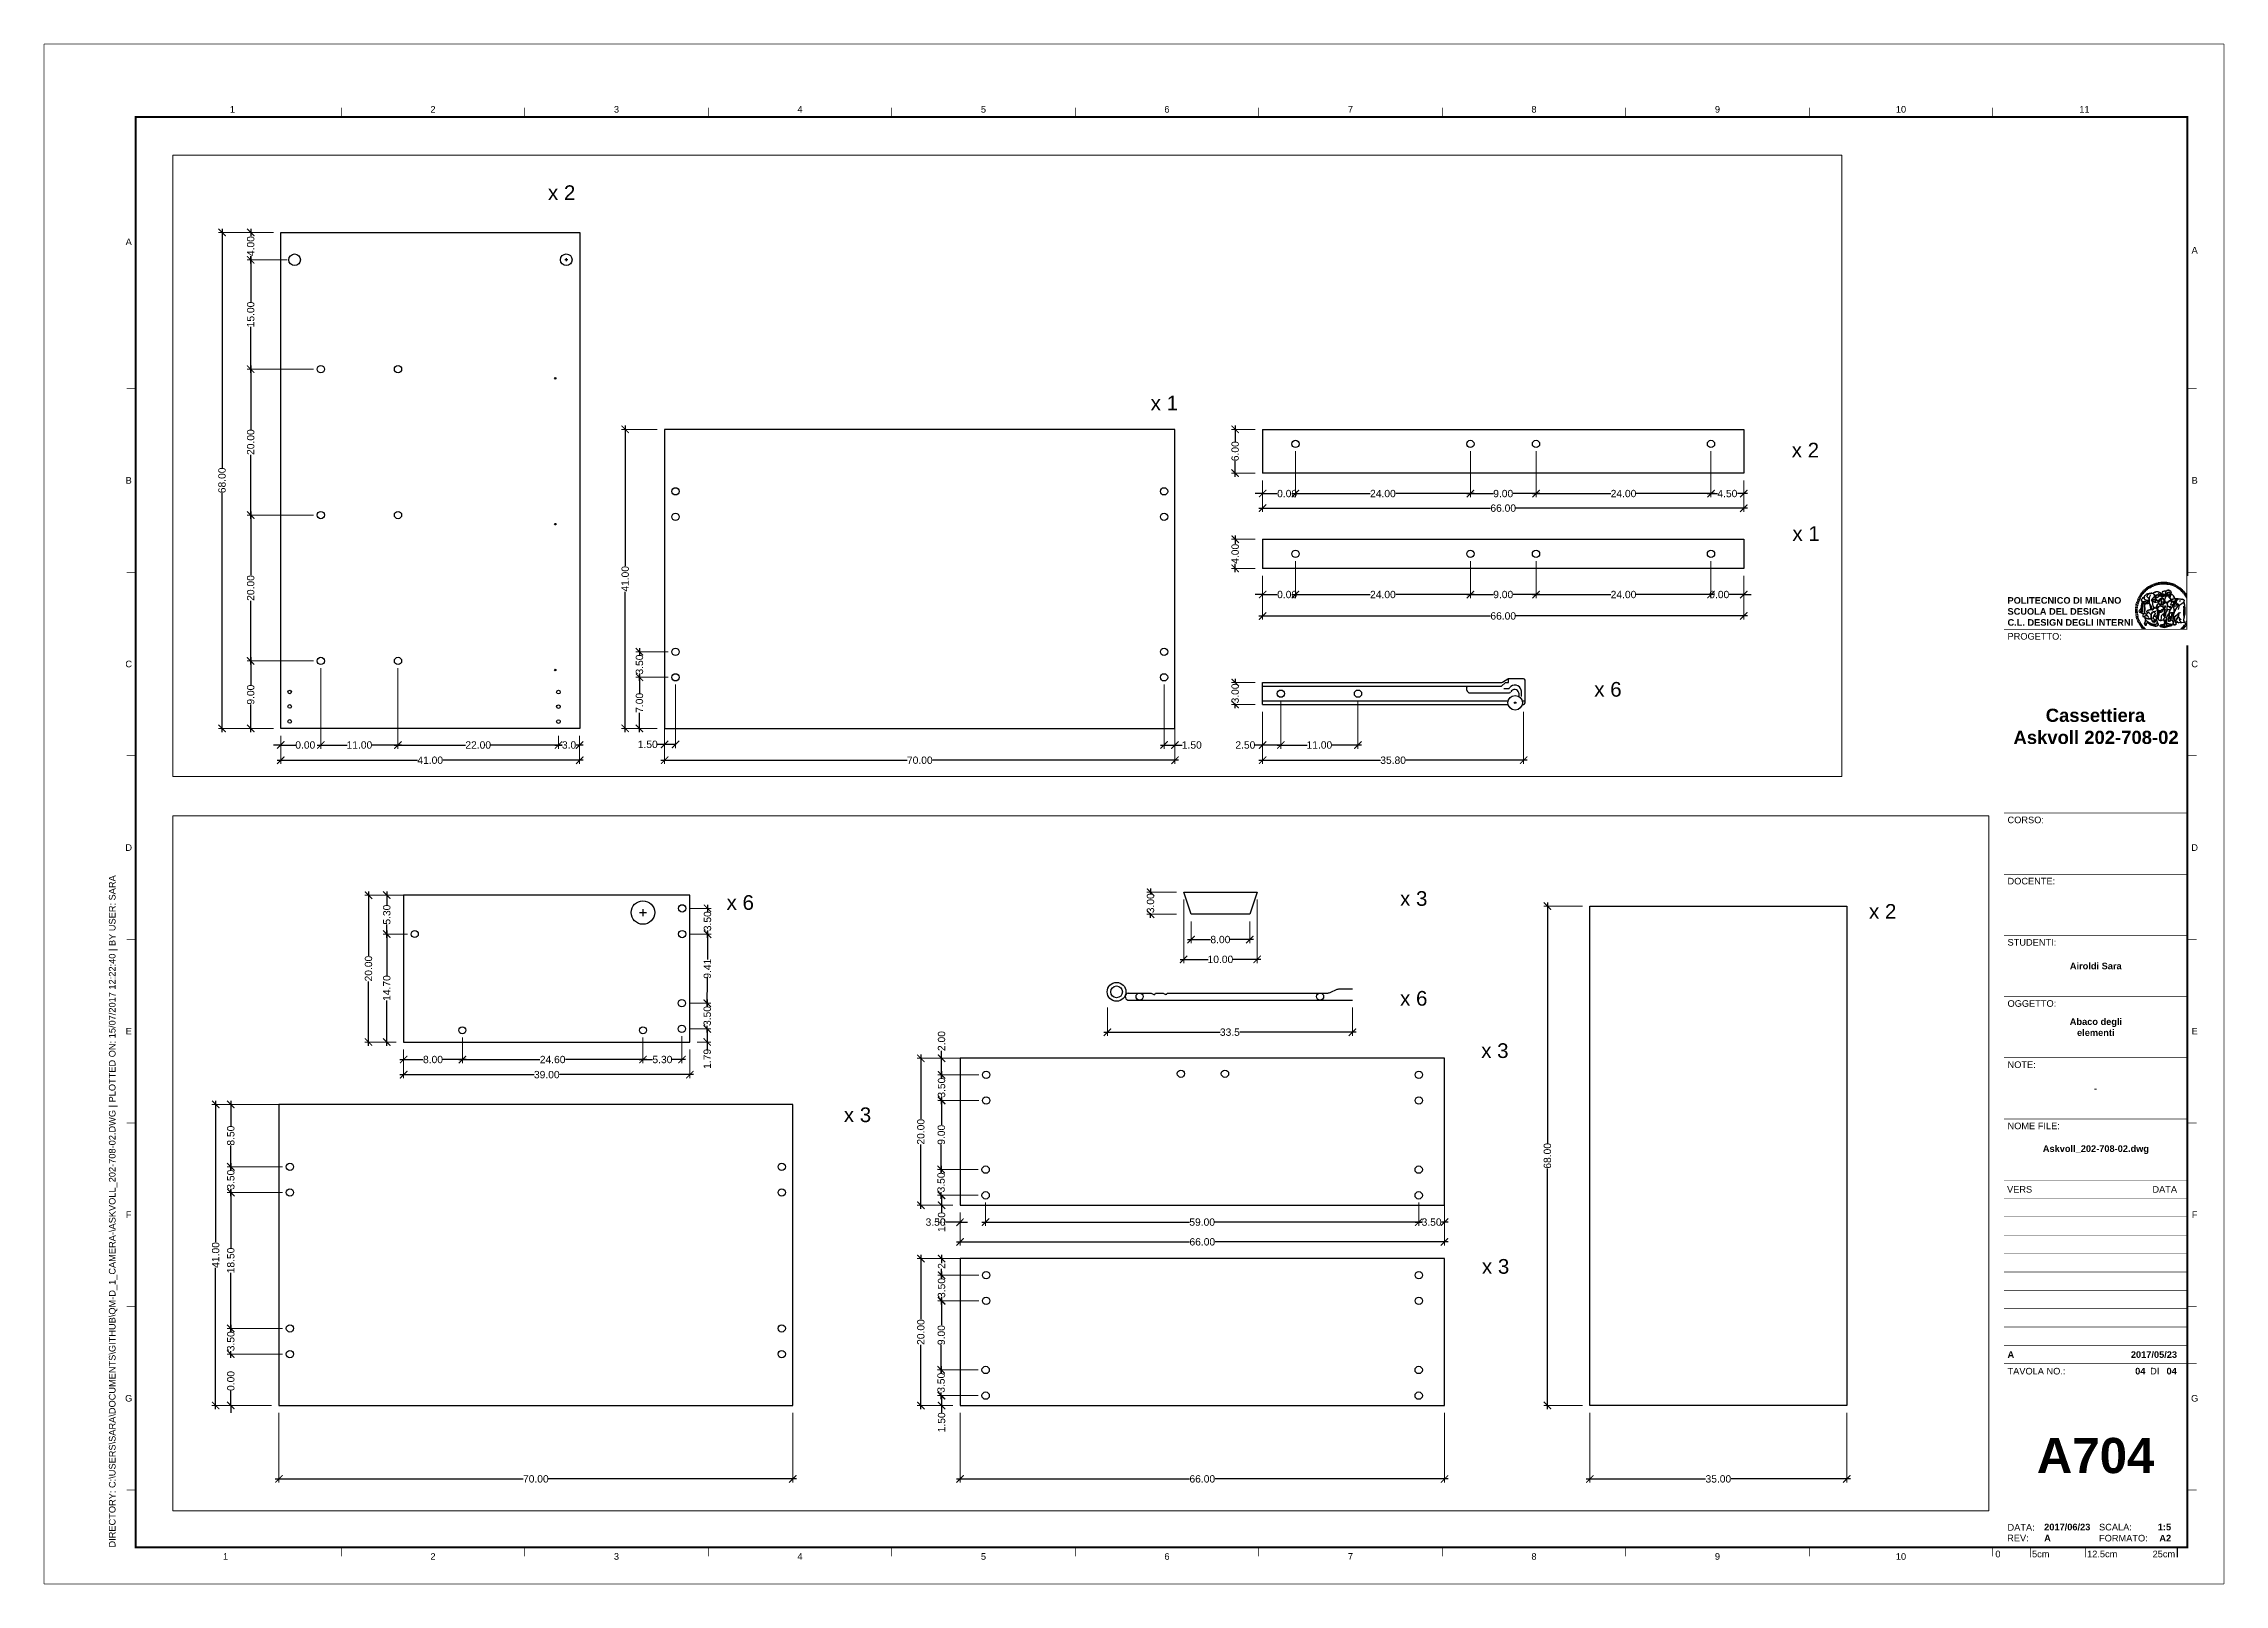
# Paper-space layout 'A704' of a CAD drawing. Header units: millimetres. Extents: x 0 to 594, y 0 to 420.
# The model-space entities are those that its viewports show. They can reach past a viewport. Long polylines and large blocks are cut down to what shows.
import ezdxf
from ezdxf.enums import TextEntityAlignment as Align

# ---------------------------------------------------------------- set-up
doc = ezdxf.new("R2010")
doc.units = ezdxf.units.MM
doc.set_wipeout_variables(frame=1)
for name, color, linetype in [('G-ANNO-LOGO', 3, 'Continuous'), ('G-ANNO-TEXT', 71, 'Continuous'), ('G-ANNO-TTLB', 3, 'Continuous'), ('IN-ANNO-NPLT', 6, 'Continuous'), ('IN-FURN', 3, 'Continuous'), ('IN-FURN-STOR', 104, 'Continuous'), ('IN-FURN-WKSF', 4, 'Continuous')]:
    doc.layers.add(name, color=color, linetype=linetype)
doc.layers.add('G-ANNO-NPLT', color=6, linetype='Continuous', plot=False)
doc.styles.add('Annotativa', font='arial.ttf')
doc.styles.add('ARIAL', font='arial.ttf')
doc.styles.add('ARIAL-BOLD', font='')
doc.styles.add('E-ARIAL', font='arial.ttf')
doc.styles.get('ARIAL-BOLD').set_extended_font_data('Arial', bold=True)
doc.dimstyles.new('QM-D_1', dxfattribs={"dimtxt": 2, "dimasz": 2, "dimexe": 1, "dimexo": 2, "dimgap": 0.09, "dimtad": 0, "dimzin": 0, "dimdsep": 46, "dimtxsty": 'Annotativa', "dimblk": 'ARCHTICK', "dimcen": 0, "dimdle": 1, "dimclrd": 256, "dimclre": 256, "dimadec": 0, "dimazin": 0, "dimtfac": 1, "dimtofl": 0, "dimtmove": 0, "dimatfit": 3, "dimldrblk": 'ARCHTICK', "dimfxl": 1, "dimtolj": 1, "dimtzin": 0, "dimlwe": 5, "dimarcsym": 2})

psp = doc.layouts.new('A704')

# ---------------------------------------------------------------- texts
at = {"layer": 'IN-ANNO-NPLT', "char_height": 4, "attachment_point": 1, "style": 'ARIAL'}
for s, insert in [('x 2', (137.334, 380.956)), ('x 1', (301.555, 323.653)), ('x 2', (476.229, 310.842)), ('x 1', (476.419, 288.126)), ('x 6', (422.429, 245.687)), ('x 6', (186.007, 187.625)), ('x 3', (369.514, 188.721)), ('x 2', (497.285, 185.204)), ('x 6', (369.514, 161.529)), ('x 3', (391.63, 147.279)), ('x 3', (217.951, 129.81)), ('x 3', (391.82, 88.516))]:
    psp.add_mtext_dynamic_manual_height_columns(s, width=35.47901, gutter_width=20, heights=[0], dxfattribs=dict(at, insert=insert))

msp = doc.modelspace()

# ---------------------------------------------------------------- blocks, each defined once
blk = doc.blocks.new('A1_GRID_LAYOUT')
at = {"layer": 'G-ANNO-NPLT', "const_width": 0.18}
for points in [[(594.03, 419.46), (0, 419.46)], [(0, 0), (0, 419.46)], [(594.03, 0), (594.03, 419.46)], [(594.03, 0), (0, 0)]]:
    blk.add_lwpolyline(points, dxfattribs=at)
at = {"layer": 'G-ANNO-TTLB', "const_width": 0.5, "flags": 128}
blk.add_lwpolyline([(25, 399.59), (25, 10), (584.03, 10), (584.03, 399.59)], close=True, dxfattribs=at)
at = {"layer": 'G-ANNO-TTLB', "const_width": 0.18, "flags": 128}
for points in [[(81, 402.09), (81, 399.59)], [(131, 402.09), (131, 399.59)], [(181, 402.09), (181, 399.59)], [(231, 402.09), (231, 399.59)], [(281, 402.09), (281, 399.59)], [(331, 402.09), (331, 399.59)], [(381, 402.09), (381, 399.59)], [(431, 402.09), (431, 399.59)], [(481, 402.09), (481, 399.59)], [(531, 402.09), (531, 399.59)], [(25, 325.59), (22.5, 325.59)], [(586.53, 325.59), (584.03, 325.59)], [(25, 275.59), (22.5, 275.59)], [(586.53, 275.59), (584.03, 275.59)], [(25, 225.59), (22.5, 225.59)], [(586.53, 225.59), (584.03, 225.59)], [(25, 175.59), (22.5, 175.59)], [(586.53, 175.59), (584.03, 175.59)], [(25, 125.59), (22.5, 125.59)], [(586.53, 125.59), (584.03, 125.59)], [(25, 75.59), (22.5, 75.59)], [(586.53, 75.59), (584.03, 75.59)], [(25, 25.59), (22.5, 25.59)], [(586.53, 25.59), (584.03, 25.59)], [(81, 10), (81, 7.5)], [(131, 10), (131, 7.5)], [(181, 10), (181, 7.5)], [(231, 10), (231, 7.5)], [(281, 10), (281, 7.5)], [(331, 10), (331, 7.5)], [(381, 10), (381, 7.5)], [(431, 10), (431, 7.5)], [(481, 10), (481, 7.5)], [(531, 10), (531, 7.5)]]:
    blk.add_lwpolyline(points, dxfattribs=at)
at = {"layer": 'G-ANNO-TEXT', "style": 'ARIAL'}
for s, p in [('1', (51.35, 401.66)), ('2', (106, 401.66)), ('3', (156, 401.66)), ('4', (206, 401.66)), ('5', (256, 401.66)), ('6', (306, 401.66)), ('7', (356, 401.66)), ('8', (406, 401.66)), ('9', (456, 401.66)), ('10', (506, 401.66)), ('11', (556, 401.66)), ('A', (23.09, 365.57)), ('A', (586.02, 363.29)), ('B', (23.09, 300.59)), ('B', (586.02, 300.59)), ('C', (23.09, 250.59)), ('C', (586.02, 250.59)), ('D', (23.09, 200.59)), ('D', (586.02, 200.59)), ('E', (23.09, 150.59)), ('E', (586.02, 150.59)), ('F', (23.09, 100.59)), ('F', (586.02, 100.59)), ('G', (23.09, 50.59)), ('G', (586.02, 50.59)), ('1', (49.49, 7.51)), ('2', (106, 7.51)), ('3', (156, 7.51)), ('4', (206, 7.51)), ('5', (256, 7.51)), ('6', (306, 7.51)), ('7', (356, 7.51)), ('8', (406, 7.51)), ('9', (456, 7.51)), ('10', (506, 7.51))]:
    blk.add_text(s, height=1.8, dxfattribs=at).set_placement(p, align=Align.MIDDLE_CENTER)
at = {"layer": 'G-ANNO-TEXT', "insert": (17.7, 9.95), "char_height": 1.8, "attachment_point": 1, "rotation": 90, "style": 'ARIAL'}
blk.add_mtext_dynamic_manual_height_columns('DIRECTORY: C:\\\\USERS\\\\SARA\\\\DOCUMENTS\\\\GITHUB\\\\QM-D_1_CAMERA-\\\\ASKVOLL_202-708-02.DWG | PLOTTED ON: 15/07/2017 12:22:40 | BY USER: SARA', width=412.209, gutter_width=9, heights=[0], dxfattribs=at)
blk = doc.blocks.new('logoPolimi')
for p, q in [((-1.49, 1.84), (-1.36, 1.68)), ((-1.41, 1.91), (-1.28, 1.74)), ((-1.32, 1.97), (-1.2, 1.8)), ((-1.22, 2.03), (-1.11, 1.85)), ((-1.13, 2.09), (-1.03, 1.9)), ((-1.03, 2.14), (-0.94, 1.95)), ((-0.93, 2.18), (-0.84, 1.99)), ((-0.83, 2.22), (-0.75, 2.03)), ((-0.72, 2.26), (-0.66, 2.06)), ((-0.61, 2.29), (-0.56, 2.09)), ((-0.51, 2.32), (-0.46, 2.11)), ((-0.4, 2.34), (-0.36, 2.13)), ((-0.29, 2.35), (-0.26, 2.14)), ((-0.18, 2.36), (-0.16, 2.15)), ((-0.07, 2.37), (-0.06, 2.16)), ((0.04, 2.37), (0.04, 2.16)), ((0.15, 2.36), (0.14, 2.16)), ((0.26, 2.36), (0.24, 2.15)), ((0.37, 2.34), (0.34, 2.13)), ((0.48, 2.32), (0.44, 2.12)), ((0.59, 2.3), (0.54, 2.09)), ((0.69, 2.27), (0.63, 2.07)), ((0.8, 2.23), (0.73, 2.03)), ((0.9, 2.19), (0.82, 2)), ((1, 2.15), (0.91, 1.96)), ((1.1, 2.1), (1, 1.91)), ((1.2, 2.04), (1.09, 1.86)), ((1.29, 1.99), (1.18, 1.81)), ((1.38, 1.92), (1.26, 1.75)), ((1.47, 1.86), (1.34, 1.69)), ((-2.37, 0.12), (-2.16, 0.11)), ((-2.37, 0.01), (-2.16, 0.01)), ((-2.36, 0.23), (-2.15, 0.21)), ((-2.35, 0.34), (-2.14, 0.31)), ((-2.33, 0.45), (-2.12, 0.41)), ((-2.3, 0.55), (-2.1, 0.51)), ((-2.28, 0.66), (-2.07, 0.6)), ((-2.24, 0.77), (-2.04, 0.7)), ((-2.2, 0.87), (-2.01, 0.79)), ((-2.16, 0.97), (-1.97, 0.89)), ((-2.11, 1.07), (-1.93, 0.98)), ((-2.06, 1.17), (-1.88, 1.07)), ((-2.01, 1.26), (-1.83, 1.15)), ((-1.94, 1.36), (-1.77, 1.24)), ((-1.88, 1.45), (-1.71, 1.32)), ((-1.84, 0.03), (-1.82, 0.35)), ((-1.81, 1.53), (-1.65, 1.4)), ((-1.74, 1.61), (-1.58, 1.47)), ((-1.73, 0.59), (-1.73, 0.59)), ((-1.73, 0.59), (-1.73, 0.59)), ((-1.66, 1.69), (-1.51, 1.54)), ((-1.65, 0.57), (-1.65, 0.57)), ((-1.59, 1.12), (-1.59, 1.12)), ((-1.58, 1.77), (-1.44, 1.61)), ((-1.51, 0.55), (-1.51, 0.55)), ((-1.51, 0.55), (-1.51, 0.55)), ((-1.31, 0.79), (-1.21, 0.75)), ((-1.21, 0.75), (-1.31, 0.79)), ((-1.21, 0.75), (-1.31, 0.79)), ((-1.21, 0.75), (-1.21, 0.75)), ((-1.21, 0.75), (-1.21, 0.75)), ((-1.19, 0.76), (-1.19, 0.76)), ((-1.19, 0.76), (-1.19, 0.76)), ((-1.17, 0.99), (-1.18, 0.99)), ((-1.18, 0.99), (-1.17, 0.99)), ((-1.16, 0.57), (-1.16, 0.57)), ((-1.16, 0.57), (-1.16, 0.57)), ((-1.1, 0.01), (-0.99, 0.06)), ((-0.99, 0.06), (-1.1, 0.01)), ((-0.99, 0.06), (-1.1, 0.01)), ((-0.99, 0.06), (-0.99, 0.06)), ((-0.99, 0.06), (-0.99, 0.06)), ((-0.97, 0.79), (-0.98, 0.79)), ((-0.89, 0.84), (-0.97, 0.79)), ((-0.97, 0.79), (-0.89, 0.84)), ((-0.96, 1.41), (-0.96, 1.41)), ((-0.96, 1.41), (-0.96, 1.41)), ((-0.89, 0.84), (-0.82, 0.87)), ((-0.82, 0.87), (-0.89, 0.84)), ((-0.89, 0.84), (-0.82, 0.87)), ((-0.88, 0.83), (-0.89, 0.84)), ((-0.85, 1.39), (-0.85, 1.39)), ((-0.85, 1.39), (-0.85, 1.39)), ((-0.84, 0.14), (-0.84, 0.14)), ((-0.77, 1.08), (-0.78, 1.08)), ((-0.78, 1.08), (-0.77, 1.08)), ((-0.61, 1.12), (-0.77, 1.08)), ((-0.77, 1.08), (-0.61, 1.12)), ((-0.77, 1.08), (-0.61, 1.12)), ((-0.75, 1.3), (-0.76, 1.29)), ((-0.76, 1.29), (-0.75, 1.3)), ((-0.65, 0.99), (-0.7, 0.96)), ((-0.69, 0.18), (-0.68, 0.18)), ((-0.66, 0.93), (-0.66, 0.93)), ((-0.66, 0.93), (-0.64, 0.93)), ((-0.66, 0.93), (-0.66, 0.93)), ((-0.66, 0.93), (-0.66, 0.93)), ((-0.63, 1.01), (-0.63, 1.01)), ((-0.63, 1.01), (-0.62, 1.01)), ((-0.63, 0.66), (-0.63, 0.66)), ((-0.6, 1.12), (-0.61, 1.12)), ((-0.61, 1.12), (-0.6, 1.12)), ((-0.61, 1.12), (-0.6, 1.12)), ((-0.61, 0.86), (-0.57, 0.85)), ((-0.57, 0.85), (-0.61, 0.86)), ((-0.61, 0.86), (-0.57, 0.85)), ((-0.53, 1.08), (-0.6, 1.12)), ((-0.6, 1.12), (-0.6, 1.11)), ((-0.6, 1.12), (-0.53, 1.08)), ((-0.57, 0.8), (-0.59, 0.8)), ((-0.57, 0.85), (-0.53, 0.84)), ((-0.57, 0.85), (-0.57, 0.85)), ((-0.57, 0.85), (-0.57, 0.85)), ((-0.57, 0.85), (-0.53, 0.84)), ((-0.56, 0.29), (-0.49, 0.48)), ((-0.56, 0.14), (-0.56, 0.29)), ((-0.5, 0.11), (-0.56, 0.14)), ((-0.53, 0.84), (-0.51, 0.84)), ((-0.53, 0.84), (-0.51, 0.84)), ((-0.53, 0.84), (-0.53, 0.84)), ((-0.51, 0.11), (-0.51, 0.11)), ((-0.51, 0.11), (-0.51, 0.11)), ((-0.34, 0.33), (-0.5, 0.11)), ((-0.49, 0.48), (-0.41, 0.55)), ((-0.42, 0.8), (-0.47, 0.79)), ((-0.42, 0.8), (-0.47, 0.79)), ((-0.47, 0.79), (-0.45, 0.76)), ((-0.47, 0.79), (-0.45, 0.76)), ((-0.45, 1.14), (-0.42, 1.11)), ((-0.42, 1.26), (-0.36, 1.22)), ((-0.41, 0.55), (-0.34, 0.49)), ((-0.4, 1.37), (-0.38, 1.38)), ((-0.39, 1.37), (-0.4, 1.37)), ((-0.35, 1.33), (-0.4, 1.37)), ((-0.39, 1.24), (-0.4, 1.23)), ((-0.38, 1.14), (-0.38, 1.14)), ((-0.34, 0.49), (-0.09, 0.48)), ((-0.16, 0.32), (-0.34, 0.33)), ((-0.14, 0.32), (-0.31, 0.34)), ((-0.28, 1.3), (-0.29, 1.3)), ((-0.28, 1.3), (-0.28, 1.3)), ((-0.16, 1.24), (-0.16, 1.25)), ((-0.16, 1.25), (-0.16, 1.25)), ((-0.16, 0.49), (-0.14, 0.64)), ((-0.06, 0.27), (-0.16, 0.32)), ((-0.1, 0.88), (-0.09, 0.87)), ((-0.08, 1.37), (-0.08, 1.38)), ((-0.08, 1.23), (-0.05, 1.21)), ((-0.05, 1.21), (-0.08, 1.23)), ((-0.08, 1.23), (-0.05, 1.21)), ((-0.03, 0.26), (-0.06, 0.27)), ((-0.05, 1.21), (-0.04, 1.21)), ((-0.04, 1.21), (-0.05, 1.21)), ((-0.04, 1.21), (-0.04, 1.21)), ((-0.04, 1.21), (-0.04, 1.21)), ((-0.04, 0.48), (-0.03, 0.26)), ((0.03, 1.15), (0.03, 1.15)), ((0.03, 0.66), (0.03, 0.67)), ((0.07, 0.58), (0.07, 0.57)), ((0.1, 1.18), (0.1, 1.18)), ((0.1, 0.84), (0.1, 0.84)), ((0.13, 1.32), (0.17, 1.19)), ((0.14, 0.71), (0.34, 0.65)), ((0.31, 0.56), (0.17, 0.63)), ((0.27, 1.61), (0.27, 1.61)), ((0.27, 1.61), (0.27, 1.61)), ((0.27, 1.61), (0.27, 1.61)), ((0.29, 1.29), (0.29, 1.29)), ((0.29, 1.29), (0.29, 1.29)), ((0.29, 1.29), (0.29, 1.29)), ((0.29, 1.29), (0.29, 1.29)), ((0.33, 0.49), (0.34, 0.49)), ((0.33, 0.03), (0.35, 0.03)), ((0.33, 0.03), (0.35, 0.03)), ((0.34, 0.65), (0.34, 0.64)), ((0.35, 0.03), (0.57, 0.06)), ((0.35, 0.03), (0.57, 0.06)), ((0.35, 0.03), (0.35, 0.03)), ((0.35, 0.03), (0.35, 0.03)), ((0.38, 1.36), (0.37, 1.35)), ((0.38, 0.34), (0.37, 0.34)), ((0.38, 0.34), (0.38, 0.34)), ((0.43, 0.67), (0.39, 0.64)), ((0.49, 1.05), (0.51, 1.13)), ((0.51, 1.13), (0.49, 1.05)), ((0.49, 1.05), (0.51, 1.13)), ((0.51, 1.31), (0.5, 1.29)), ((0.51, 1.13), (0.52, 1.23)), ((0.52, 1.23), (0.51, 1.23)), ((0.51, 1.23), (0.52, 1.23)), ((0.52, 1.23), (0.51, 1.13)), ((0.51, 1.13), (0.52, 1.23)), ((0.52, 1.24), (0.6, 1.37)), ((0.52, 1.23), (0.6, 1.36)), ((0.6, 1.36), (0.52, 1.23)), ((0.52, 1.23), (0.52, 1.23)), ((0.52, 1.23), (0.52, 1.24)), ((0.52, 1.23), (0.52, 1.23)), ((0.55, 1.07), (0.53, 1.06)), ((0.53, 1.04), (0.53, 1.06)), ((0.53, 1.05), (0.53, 1.04)), ((0.54, 0.3), (0.63, 0.32)), ((0.54, -0.08), (0.61, 0.06)), ((0.61, 0.06), (0.54, -0.08)), ((0.54, -0.08), (0.61, 0.06)), ((0.56, 0.19), (0.59, 0.21)), ((0.57, 1.07), (0.57, 1.07)), ((0.57, 1.07), (0.57, 1.07)), ((0.57, 1.07), (0.57, 1.07)), ((0.57, 1.07), (0.57, 1.07)), ((0.57, 1.07), (0.57, 1.07)), ((0.57, 1.07), (0.57, 1.07)), ((0.57, 1.07), (0.57, 1.07)), ((0.58, 0.3), (0.59, 0.29)), ((0.59, 0.78), (0.59, 0.79)), ((0.59, 0.79), (0.59, 0.79)), ((0.59, 0.79), (0.59, 0.79)), ((0.59, 0.79), (0.59, 0.78)), ((0.61, 0.06), (0.6, 0.07)), ((0.6, 0.07), (0.61, 0.06)), ((0.61, 0.06), (0.61, 0.07)), ((0.62, 0.21), (0.65, 0.22)), ((0.64, 1.37), (0.65, 1.37)), ((0.69, 0.86), (0.68, 0.86)), ((0.68, 0.86), (0.69, 0.86)), ((0.68, 0.76), (0.68, 0.76)), ((0.76, 0.26), (0.76, 0.26)), ((0.82, 0.35), (0.84, 0.36)), ((0.82, 0.35), (0.82, 0.35)), ((0.84, 0.36), (0.84, 0.37)), ((0.85, 0.34), (1.05, 0.35)), ((0.93, 1.05), (0.93, 1.05)), ((0.93, 1.05), (0.93, 1.05)), ((0.93, 1.05), (0.93, 1.04)), ((0.93, 1.05), (0.93, 1.05)), ((0.97, 0.66), (0.96, 0.66)), ((1.01, 0.97), (0.98, 0.96)), ((1.17, 0.96), (1.17, 0.95)), ((1.17, 0.95), (1.17, 0.95)), ((1.34, 0.37), (1.26, 0.04)), ((1.27, 0.37), (1.27, 0.38)), ((1.28, 0.95), (1.28, 0.95)), ((1.37, 0.73), (1.46, 0.81)), ((1.41, 0.4), (1.41, 0.41)), ((1.56, 1.79), (1.42, 1.63)), ((1.64, 1.71), (1.49, 1.56)), ((1.49, 0.9), (1.57, 0.92)), ((1.72, 1.63), (1.56, 1.49)), ((1.67, 0.6), (1.57, 0.53)), ((1.79, 1.55), (1.63, 1.41)), ((1.86, 1.47), (1.7, 1.34)), ((1.93, 1.38), (1.76, 1.26)), ((1.99, 1.29), (1.81, 1.17)), ((2.05, 1.19), (1.87, 1.09)), ((2.1, 1.1), (1.92, 1)), ((2.15, 1), (1.96, 0.91)), ((2.19, 0.9), (2, 0.82)), ((2.23, 0.79), (2.04, 0.72)), ((2.27, 0.69), (2.07, 0.63)), ((2.3, 0.58), (2.09, 0.53)), ((2.32, 0.47), (2.12, 0.43)), ((2.34, 0.37), (2.13, 0.33)), ((2.36, 0.26), (2.15, 0.23)), ((2.37, 0.15), (2.16, 0.13)), ((2.37, 0.04), (2.16, 0.03)), ((-2.37, -0.1), (-2.16, -0.09)), ((-2.36, -0.21), (-2.15, -0.19)), ((-2.35, -0.32), (-2.14, -0.29)), ((-2.33, -0.43), (-2.12, -0.39)), ((-2.31, -0.54), (-2.1, -0.49)), ((-2.28, -0.65), (-2.08, -0.59)), ((-2.25, -0.75), (-2.05, -0.69)), ((-2.21, -0.86), (-2.02, -0.78)), ((-2.17, -0.96), (-1.98, -0.87)), ((-2.12, -1.06), (-1.93, -0.96)), ((-2.07, -1.16), (-1.89, -1.05)), ((-2.04, -0.15), (-1.97, -0.2)), ((-2.01, -1.25), (-1.84, -1.14)), ((-1.95, -1.34), (-1.78, -1.22)), ((-1.89, -1.43), (-1.72, -1.31)), ((-1.82, -1.52), (-1.66, -1.38)), ((-1.75, -1.6), (-1.59, -1.46)), ((-1.67, -1.68), (-1.52, -1.53)), ((-1.58, -0.12), (-1.6, -0.18)), ((-1.6, -0.18), (-1.58, -0.28)), ((-1.57, -0.54), (-1.59, -0.54)), ((-1.59, -0.54), (-1.59, -0.54)), ((-1.59, -1.76), (-1.45, -1.6)), ((-1.56, -0.32), (-1.56, -0.31)), ((-1.56, -0.31), (-1.56, -0.31)), ((-1.53, -0.65), (-1.53, -0.65)), ((-1.53, -0.65), (-1.53, -0.65)), ((-1.51, -1.83), (-1.37, -1.67)), ((-1.48, -0.86), (-1.48, -0.85)), ((-1.42, -0.37), (-1.42, -0.37)), ((-1.42, -1.9), (-1.29, -1.73)), ((-1.38, -0.46), (-1.38, -0.46)), ((-1.33, -1.96), (-1.21, -1.79)), ((-1.31, -0.24), (-1.31, -0.23)), ((-1.31, -0.23), (-1.31, -0.24)), ((-1.23, -0.19), (-1.23, -0.19)), ((-1.23, -0.19), (-1.23, -0.19)), ((-1.23, -0.19), (-1.23, -0.19)), ((-1.23, -0.19), (-1.23, -0.19)), ((-1.01, -0.39), (-1.02, -0.39)), ((-1.02, -0.39), (-1.01, -0.39)), ((-1.02, -0.7), (-1.02, -0.7)), ((-1.02, -0.7), (-1.02, -0.7)), ((-1.02, -0.7), (-1.02, -0.7)), ((-0.79, -0.51), (-0.83, -0.58)), ((-0.83, -0.58), (-0.79, -0.51)), ((-0.83, -0.58), (-0.79, -0.51)), ((-0.78, -1.05), (-0.83, -0.94)), ((-0.83, -0.94), (-0.78, -1.05)), ((-0.83, -0.94), (-0.83, -0.94)), ((-0.83, -0.94), (-0.78, -1.05)), ((-0.82, -1.23), (-0.82, -1.23)), ((-0.82, -1.23), (-0.77, -1.23)), ((-0.77, -1.23), (-0.82, -1.23)), ((-0.82, -1.23), (-0.82, -1.23)), ((-0.77, -1.23), (-0.82, -1.23)), ((-0.75, -0.96), (-0.8, -0.89)), ((-0.8, -0.89), (-0.79, -0.92)), ((-0.79, -0.92), (-0.8, -0.89)), ((-0.8, -0.89), (-0.75, -0.96)), ((-0.79, -0.92), (-0.8, -0.89)), ((-0.8, -0.89), (-0.8, -0.89)), ((-0.8, -0.89), (-0.75, -0.96)), ((-0.79, -0.92), (-0.78, -0.95)), ((-0.78, -0.95), (-0.79, -0.92)), ((-0.78, -0.95), (-0.79, -0.92)), ((-0.77, -0.49), (-0.78, -0.48)), ((-0.78, -0.48), (-0.77, -0.49)), ((-0.78, -0.95), (-0.76, -1)), ((-0.76, -1), (-0.78, -0.95)), ((-0.76, -1), (-0.78, -0.95)), ((-0.71, -0.89), (-0.75, -0.87)), ((-0.75, -0.87), (-0.71, -0.89)), ((-0.75, -0.87), (-0.71, -0.89)), ((-0.72, -1.01), (-0.75, -0.96)), ((-0.75, -0.96), (-0.72, -1.01)), ((-0.75, -0.96), (-0.72, -1.01)), ((-0.64, -0.93), (-0.71, -0.89)), ((-0.71, -0.89), (-0.64, -0.93)), ((-0.71, -0.89), (-0.64, -0.93)), ((-0.66, -0.53), (-0.66, -0.53)), ((-0.66, -0.53), (-0.66, -0.53)), ((-0.66, -0.53), (-0.66, -0.53)), ((-0.39, -0.81), (-0.51, -0.69)), ((-0.51, -1.04), (-0.5, -1.04)), ((-0.48, -0.42), (-0.48, -0.42)), ((-0.48, -0.42), (-0.48, -0.42)), ((-0.48, -0.42), (-0.48, -0.42)), ((-0.41, -0.51), (-0.41, -0.51)), ((-0.38, -0.05), (-0.39, -0.12)), ((-0.39, -0.12), (-0.37, -0.1)), ((-0.35, -0.14), (-0.37, -0.08)), ((-0.37, -0.09), (-0.37, -0.09)), ((-0.33, -0.12), (-0.35, -0.14)), ((-0.32, -0.14), (-0.35, -0.14)), ((-0.35, -0.18), (-0.34, -0.22)), ((-0.34, -0.08), (-0.29, -0.16)), ((-0.34, -0.22), (-0.34, -0.22)), ((-0.27, -0.17), (-0.32, -0.14)), ((-0.25, -0.91), (-0.26, -0.9)), ((-0.26, -1.29), (0.1, -1.2)), ((0.1, -1.2), (-0.26, -1.29)), ((0.08, -1.4), (-0.26, -1.29)), ((-0.26, -1.29), (0.08, -1.4)), ((-0.26, -1.38), (-0.26, -1.29)), ((-0.26, -1.29), (-0.26, -1.29)), ((-0.26, -1.29), (-0.26, -1.38)), ((-0.26, -1.29), (0.08, -1.4)), ((-0.26, -1.29), (-0.26, -1.29)), ((0.08, -1.49), (-0.26, -1.38)), ((-0.26, -1.38), (0.09, -1.49)), ((-0.14, -0.15), (-0.16, -0.13)), ((-0.11, -0.04), (-0.12, -0.05)), ((-0.04, -0.41), (-0.01, -0.44)), ((-0.01, -0.44), (-0.04, -0.41)), ((-0.04, -0.41), (-0.01, -0.44)), ((0.07, -0.84), (0.07, -0.84)), ((0.07, -0.84), (0.07, -0.84)), ((0.1, -1.2), (0.08, -1.32)), ((0.08, -1.32), (0.13, -1.2)), ((0.08, -1.4), (0.72, -1.22)), ((0.72, -1.22), (0.08, -1.4)), ((0.08, -1.4), (0.72, -1.22)), ((0.72, -1.31), (0.08, -1.49)), ((0.08, -1.44), (0.08, -1.4)), ((0.08, -1.4), (0.08, -1.44)), ((0.08, -1.4), (0.08, -1.49)), ((0.08, -1.49), (0.08, -1.44)), ((0.08, -1.44), (0.08, -1.44)), ((0.08, -1.44), (0.08, -1.45)), ((0.08, -1.45), (0.08, -1.46)), ((0.08, -1.46), (0.08, -1.49)), ((0.1, -1.01), (0.09, -0.86)), ((0.1, -1.01), (0.09, -0.86)), ((0.09, -1.49), (0.72, -1.31)), ((0.1, -1.2), (0.12, -1.04)), ((0.12, -1.04), (0.1, -1.2)), ((0.13, -1.2), (0.1, -1.2)), ((0.1, -1.2), (0.13, -1.2)), ((0.13, -1.2), (0.1, -1.2)), ((0.1, -1.2), (0.1, -1.2)), ((0.11, -0.44), (0.11, -0.44)), ((0.11, -0.44), (0.11, -0.44)), ((0.12, -0.21), (0.12, -0.21)), ((0.12, -0.21), (0.12, -0.21)), ((0.12, -0.21), (0.12, -0.21)), ((0.12, -0.21), (0.12, -0.21)), ((0.12, -0.21), (0.12, -0.21)), ((0.12, -0.21), (0.12, -0.21)), ((0.12, -0.21), (0.12, -0.21)), ((0.12, -0.21), (0.12, -0.21)), ((0.12, -0.21), (0.12, -0.21)), ((0.12, -0.21), (0.12, -0.21)), ((0.12, -0.21), (0.12, -0.21)), ((0.12, -0.21), (0.12, -0.21)), ((0.12, -0.21), (0.12, -0.21)), ((0.12, -0.56), (0.14, -0.53)), ((0.14, -0.53), (0.12, -0.56)), ((0.12, -0.56), (0.14, -0.53)), ((0.12, -1.04), (0.12, -1.04)), ((0.12, -1.04), (0.12, -1.04)), ((0.12, -1.04), (0.12, -1.04)), ((0.21, -0.99), (0.13, -1.2)), ((0.13, -1.2), (0.21, -0.99)), ((0.36, -1.14), (0.13, -1.2)), ((0.13, -1.2), (0.26, -1.17)), ((0.14, -0.53), (0.16, -0.49)), ((0.16, -0.49), (0.14, -0.53)), ((0.14, -0.53), (0.16, -0.49)), ((0.16, -0.49), (0.16, -0.49)), ((0.16, -0.49), (0.16, -0.49)), ((0.28, -1.19), (0.21, -0.99)), ((0.21, -0.99), (0.31, -1.27)), ((0.24, -0.17), (0.24, -0.16)), ((0.24, -0.16), (0.24, -0.17)), ((0.25, -0.84), (0.25, -0.88)), ((0.25, -0.88), (0.25, -0.84)), ((0.25, -0.88), (0.25, -0.84)), ((0.25, -0.88), (0.29, -1.17)), ((0.26, -0.88), (0.25, -0.88)), ((0.31, -1.27), (0.25, -0.88)), ((0.26, -1.17), (0.28, -1.16)), ((0.28, -1.16), (0.36, -1.14)), ((0.29, -1.17), (0.28, -1.19)), ((0.36, -1.14), (0.72, -1.22)), ((0.72, -1.22), (0.36, -1.14)), ((0.49, -0.31), (0.49, -0.31)), ((0.49, -0.31), (0.49, -0.31)), ((0.5, -0.27), (0.5, -0.27)), ((0.51, -0.27), (0.51, -0.27)), ((0.72, -0.81), (0.75, -0.89)), ((0.72, -1.22), (0.72, -1.31)), ((0.72, -1.31), (0.72, -1.22)), ((0.74, -0.23), (0.74, -0.23)), ((0.74, -0.23), (0.75, -0.24)), ((0.75, -0.23), (0.75, -0.23)), ((0.86, -0.25), (0.82, -0.34)), ((0.87, -0.22), (0.86, -0.23)), ((0.87, -0.22), (0.86, -0.25)), ((0.96, -0.58), (0.96, -0.57)), ((1.05, -1.05), (1.04, -1.05)), ((1.28, -2), (1.17, -1.82)), ((1.37, -1.93), (1.25, -1.76)), ((1.31, -0.27), (1.3, -0.26)), ((1.3, -0.26), (1.3, -0.26)), ((1.3, -0.26), (1.3, -0.26)), ((1.3, -0.26), (1.31, -0.27)), ((1.3, -0.26), (1.3, -0.26)), ((1.46, -1.87), (1.33, -1.7)), ((1.54, -1.8), (1.41, -1.64)), ((1.63, -1.72), (1.48, -1.57)), ((1.71, -1.65), (1.55, -1.5)), ((1.78, -1.57), (1.62, -1.43)), ((1.85, -1.48), (1.69, -1.35)), ((1.92, -1.39), (1.75, -1.27)), ((1.98, -1.3), (1.81, -1.19)), ((2.04, -1.21), (1.86, -1.1)), ((2.09, -1.11), (1.91, -1.01)), ((2.14, -1.01), (1.95, -0.92)), ((2.19, -0.91), (1.99, -0.83)), ((2.23, -0.81), (2.03, -0.74)), ((2.26, -0.7), (2.06, -0.64)), ((2.29, -0.6), (2.09, -0.55)), ((2.32, -0.49), (2.11, -0.45)), ((2.34, -0.38), (2.13, -0.35)), ((2.35, -0.27), (2.15, -0.25)), ((2.37, -0.08), (2.16, -0.07)), ((2.36, -0.16), (2.16, -0.15)), ((-1.24, -2.02), (-1.13, -1.84)), ((-1.14, -2.08), (-1.04, -1.89)), ((-1.04, -2.13), (-0.95, -1.94)), ((-0.94, -2.18), (-0.86, -1.98)), ((-0.84, -2.22), (-0.77, -2.02)), ((-0.74, -2.25), (-0.67, -2.05)), ((-0.63, -2.29), (-0.57, -2.08)), ((-0.52, -2.31), (-0.48, -2.11)), ((-0.42, -2.33), (-0.38, -2.13)), ((-0.31, -2.35), (-0.28, -2.14)), ((-0.2, -2.36), (-0.18, -2.15)), ((-0.09, -2.37), (-0.08, -2.16)), ((0.03, -2.37), (0.02, -2.16)), ((0.14, -2.37), (0.12, -2.16)), ((0.25, -2.36), (0.22, -2.15)), ((0.35, -2.34), (0.32, -2.14)), ((0.46, -2.32), (0.42, -2.12)), ((0.57, -2.3), (0.52, -2.1)), ((0.68, -2.27), (0.62, -2.07)), ((0.78, -2.24), (0.71, -2.04)), ((0.89, -2.2), (0.81, -2)), ((0.99, -2.15), (0.9, -1.96)), ((1.09, -2.11), (0.99, -1.92)), ((1.19, -2.05), (1.08, -1.87))]:
    blk.add_line(p, q)
for points in [[(-1.9, 0.12), (-1.94, 0.02), (-2.05, -0.09), (-2.05, -0.09)], [(-1.86, 0.38), (-1.86, 0.38), (-1.87, 0.19), (-1.9, 0.12)], [(-1.76, 0.6), (-1.76, 0.6), (-1.84, 0.57), (-1.86, 0.38)], [(-1.86, -0.04), (-1.84, 0.02), (-1.84, 0.03), (-1.84, 0.03)], [(-1.82, 0.78), (-1.83, 0.8), (-1.85, 0.86), (-1.83, 0.88)], [(-1.82, 0.78), (-1.83, 0.8), (-1.85, 0.86), (-1.83, 0.88)], [(-1.83, 0.88), (-1.81, 0.9), (-1.76, 0.96), (-1.76, 0.96)], [(-1.83, 0.88), (-1.81, 0.9), (-1.76, 0.96), (-1.76, 0.96)], [(-1.76, 0.6), (-1.83, 0.7), (-1.78, 0.74), (-1.78, 0.74)], [(-1.78, 0.74), (-1.79, 0.74), (-1.83, 0.7), (-1.76, 0.6)], [(-1.78, 0.74), (-1.8, 0.76), (-1.81, 0.78), (-1.82, 0.78)], [(-1.78, 0.74), (-1.8, 0.76), (-1.81, 0.78), (-1.82, 0.78)], [(-1.82, 0.35), (-1.81, 0.5), (-1.73, 0.59), (-1.73, 0.59)], [(-1.82, -0.19), (-1.73, -0.07), (-1.75, 0.14), (-1.75, 0.3)], [(-1.75, 0.33), (-1.75, 0.17), (-1.73, -0.05), (-1.8, -0.17)], [(-1.78, 0.74), (-1.75, 0.72), (-1.72, 0.69), (-1.68, 0.7)], [(-1.68, 0.7), (-1.72, 0.69), (-1.75, 0.72), (-1.78, 0.74)], [(-1.68, 0.7), (-1.72, 0.69), (-1.75, 0.72), (-1.78, 0.74)], [(-1.78, 0.74), (-1.78, 0.74), (-1.78, 0.74), (-1.78, 0.74)], [(-1.76, 0.96), (-1.68, 1.1), (-1.59, 1.12), (-1.59, 1.12)], [(-1.76, 0.96), (-1.68, 1.1), (-1.6, 1.12), (-1.6, 1.12)], [(-1.73, 0.59), (-1.74, 0.59), (-1.75, 0.6), (-1.76, 0.6)], [(-1.73, 0.59), (-1.74, 0.59), (-1.75, 0.6), (-1.76, 0.6)], [(-1.75, 0.3), (-1.76, 0.47), (-1.65, 0.57), (-1.65, 0.57)], [(-1.65, 0.57), (-1.65, 0.57), (-1.76, 0.5), (-1.75, 0.33)], [(-1.65, 0.57), (-1.68, 0.58), (-1.7, 0.58), (-1.73, 0.59)], [(-1.65, 0.57), (-1.68, 0.58), (-1.7, 0.58), (-1.73, 0.59)], [(-1.5, 0.71), (-1.53, 0.74), (-1.61, 0.71), (-1.68, 0.7)], [(-1.68, 0.7), (-1.61, 0.71), (-1.53, 0.73), (-1.5, 0.71)], [(-1.5, 0.71), (-1.53, 0.73), (-1.61, 0.71), (-1.68, 0.7)], [(-1.51, 0.55), (-1.56, 0.56), (-1.61, 0.56), (-1.65, 0.57)], [(-1.65, 0.57), (-1.61, 0.56), (-1.56, 0.56), (-1.51, 0.55)], [(-1.51, 0.55), (-1.56, 0.56), (-1.61, 0.56), (-1.65, 0.57)], [(-1.59, 1.12), (-1.6, 1.06), (-1.61, 0.99), (-1.61, 0.97)], [(-1.61, 0.97), (-1.61, 0.99), (-1.6, 1.06), (-1.59, 1.12)], [(-1.61, 0.97), (-1.61, 0.99), (-1.6, 1.06), (-1.59, 1.12)], [(-1.61, 0.97), (-1.61, 0.95), (-1.56, 0.88), (-1.54, 0.87)], [(-1.54, 0.87), (-1.56, 0.88), (-1.61, 0.95), (-1.61, 0.97)], [(-1.54, 0.87), (-1.56, 0.88), (-1.61, 0.96), (-1.61, 0.97)], [(-1.59, 1.12), (-1.59, 1.13), (-1.59, 1.15), (-1.58, 1.16)], [(-1.59, 1.12), (-1.59, 1.13), (-1.59, 1.15), (-1.58, 1.16)], [(-1.58, 1.16), (-1.57, 1.21), (-1.52, 1.23), (-1.49, 1.25)], [(-1.58, 1.16), (-1.57, 1.21), (-1.52, 1.23), (-1.49, 1.25)], [(-1.58, 0.36), (-1.58, 0.48), (-1.51, 0.55), (-1.51, 0.55)], [(-1.51, 0.55), (-1.51, 0.55), (-1.58, 0.48), (-1.58, 0.36)], [(-1.51, 0.55), (-1.51, 0.55), (-1.58, 0.48), (-1.58, 0.36)], [(-1.55, 0.04), (-1.55, 0.08), (-1.58, 0.25), (-1.58, 0.36)], [(-1.58, 0.36), (-1.58, 0.25), (-1.55, 0.08), (-1.55, 0.04)], [(-1.58, 0.36), (-1.58, 0.25), (-1.55, 0.08), (-1.55, 0.04)], [(-1.58, -0.12), (-1.57, -0.06), (-1.55, 0.02), (-1.55, 0.04)], [(-1.55, 0.04), (-1.55, 0.02), (-1.57, -0.06), (-1.58, -0.12)], [(-1.55, 0.04), (-1.55, 0.02), (-1.56, -0.04), (-1.57, -0.1)], [(-1.54, 0.87), (-1.52, 0.85), (-1.47, 0.83), (-1.44, 0.83)], [(-1.44, 0.83), (-1.47, 0.83), (-1.52, 0.85), (-1.54, 0.87)], [(-1.45, 0.83), (-1.47, 0.83), (-1.52, 0.85), (-1.54, 0.87)], [(-1.51, 0.55), (-1.33, 0.54), (-1.16, 0.57), (-1.16, 0.57)], [(-1.16, 0.57), (-1.16, 0.57), (-1.33, 0.54), (-1.51, 0.55)], [(-1.16, 0.57), (-1.16, 0.57), (-1.33, 0.54), (-1.51, 0.55)], [(-1.5, 0.71), (-1.46, 0.68), (-1.4, 0.62), (-1.33, 0.66)], [(-1.33, 0.66), (-1.4, 0.62), (-1.46, 0.68), (-1.5, 0.71)], [(-1.33, 0.66), (-1.4, 0.62), (-1.46, 0.68), (-1.5, 0.71)], [(-1.49, 1.25), (-1.46, 1.26), (-1.42, 1.33), (-1.39, 1.36)], [(-1.49, 1.25), (-1.46, 1.27), (-1.43, 1.34), (-1.39, 1.36)], [(-1.31, 0.79), (-1.33, 0.79), (-1.42, 0.83), (-1.45, 0.83)], [(-1.44, 0.83), (-1.42, 0.83), (-1.33, 0.79), (-1.31, 0.79)], [(-1.31, 0.79), (-1.33, 0.79), (-1.42, 0.83), (-1.44, 0.83)], [(-1.35, 1.1), (-1.4, 1.17), (-1.36, 1.23), (-1.29, 1.31)], [(-1.29, 1.31), (-1.36, 1.23), (-1.4, 1.17), (-1.35, 1.1)], [(-1.35, 1.1), (-1.4, 1.17), (-1.36, 1.23), (-1.29, 1.31)], [(-1.39, 1.36), (-1.35, 1.38), (-1.26, 1.4), (-1.19, 1.41)], [(-1.39, 1.36), (-1.35, 1.38), (-1.26, 1.4), (-1.19, 1.41)], [(-1.18, 0.99), (-1.24, 0.97), (-1.3, 1.03), (-1.35, 1.1)], [(-1.35, 1.1), (-1.3, 1.03), (-1.24, 0.97), (-1.18, 0.99)], [(-1.18, 1), (-1.24, 0.97), (-1.3, 1.03), (-1.35, 1.1)], [(-1.33, 0.66), (-1.28, 0.7), (-1.23, 0.73), (-1.21, 0.75)], [(-1.21, 0.75), (-1.23, 0.73), (-1.28, 0.7), (-1.33, 0.66)], [(-1.21, 0.75), (-1.23, 0.73), (-1.28, 0.7), (-1.33, 0.66)], [(-1.29, 1.31), (-1.22, 1.39), (-1.01, 1.41), (-0.96, 1.41)], [(-0.96, 1.41), (-1.01, 1.41), (-1.22, 1.39), (-1.29, 1.31)], [(-1.29, 1.31), (-1.22, 1.39), (-1.01, 1.41), (-0.96, 1.41)], [(-1.24, -0.02), (-1.21, -0.01), (-1.1, 0.01), (-1.1, 0.01)], [(-1.1, 0.01), (-1.1, 0.01), (-1.21, -0.01), (-1.24, -0.02)], [(-1.1, 0.01), (-1.1, 0.01), (-1.21, -0.01), (-1.24, -0.02)], [(-1.21, 0.75), (-1.2, 0.75), (-1.19, 0.76), (-1.19, 0.76)], [(-1.19, 0.76), (-1.19, 0.76), (-1.2, 0.75), (-1.21, 0.75)], [(-1.19, 0.76), (-1.19, 0.76), (-1.2, 0.76), (-1.21, 0.75)], [(-1.19, 1.41), (-1.11, 1.43), (-0.97, 1.41), (-0.97, 1.41)], [(-1.19, 1.41), (-1.12, 1.43), (-0.98, 1.41), (-0.98, 1.41)], [(-1.19, 0.76), (-1.19, 0.77), (-1.18, 0.78), (-1.18, 0.79)], [(-1.18, 0.79), (-1.18, 0.78), (-1.19, 0.77), (-1.19, 0.76)], [(-1.19, 0.76), (-1.19, 0.77), (-1.19, 0.78), (-1.18, 0.79)], [(-1.18, 0.68), (-1.18, 0.68), (-1.19, 0.71), (-1.19, 0.76)], [(-1.19, 0.76), (-1.19, 0.71), (-1.18, 0.68), (-1.18, 0.68)], [(-1.18, 0.68), (-1.18, 0.68), (-1.19, 0.71), (-1.19, 0.76)], [(-1.18, 0.97), (-1.18, 0.97), (-1.18, 0.98), (-1.17, 0.99)], [(-1.17, 0.99), (-1.18, 0.98), (-1.18, 0.97), (-1.18, 0.97)], [(-1.18, 0.97), (-1.18, 0.97), (-1.18, 0.98), (-1.17, 0.99)], [(-1.18, 0.79), (-1.17, 0.86), (-1.18, 0.95), (-1.18, 0.97)], [(-1.18, 0.97), (-1.18, 0.95), (-1.17, 0.86), (-1.18, 0.79)], [(-1.18, 0.79), (-1.17, 0.86), (-1.18, 0.95), (-1.18, 0.97)], [(-1.16, 0.57), (-1.17, 0.6), (-1.18, 0.64), (-1.18, 0.68)], [(-1.18, 0.68), (-1.18, 0.64), (-1.17, 0.6), (-1.16, 0.57)], [(-1.16, 0.57), (-1.17, 0.6), (-1.18, 0.64), (-1.18, 0.68)], [(-1.17, 0.99), (-1.17, 1.03), (-1.16, 1.09), (-1.14, 1.13)], [(-1.09, 0.42), (-1.1, 0.44), (-1.14, 0.48), (-1.16, 0.57)], [(-1.16, 0.57), (-1.14, 0.48), (-1.1, 0.44), (-1.09, 0.42)], [(-1.09, 0.42), (-1.1, 0.44), (-1.14, 0.48), (-1.16, 0.57)], [(-1.14, 1.13), (-1.12, 1.18), (-1.05, 1.31), (-1.05, 1.31)], [(-1.12, 0.46), (-1.12, 0.46), (-1.13, 0.38), (-1.11, 0.26)], [(-1.11, 0.26), (-1.08, 0.14), (-1.05, 0.03), (-1.05, 0.03)], [(-1.02, 0.32), (-1.02, 0.32), (-1.08, 0.4), (-1.09, 0.42)], [(-1.09, 0.42), (-1.08, 0.4), (-1.02, 0.32), (-1.02, 0.32)], [(-1.02, 0.32), (-1.02, 0.32), (-1.08, 0.4), (-1.09, 0.42)], [(-0.98, 0.2), (-0.98, 0.21), (-1.02, 0.32), (-1.02, 0.32)], [(-1.02, 0.32), (-1.02, 0.32), (-0.98, 0.21), (-0.98, 0.2)], [(-0.98, 0.2), (-0.98, 0.21), (-1.02, 0.32), (-1.02, 0.32)], [(-1.01, 0.12), (-1, 0.16), (-0.98, 0.19), (-0.98, 0.2)], [(-0.98, 0.2), (-0.98, 0.19), (-1, 0.16), (-1.01, 0.12)], [(-1.01, 0.12), (-1, 0.16), (-0.98, 0.19), (-0.98, 0.2)], [(-0.99, 0.06), (-1, 0.07), (-1.01, 0.1), (-1.01, 0.12)], [(-1.01, 0.12), (-1.01, 0.1), (-1, 0.07), (-0.99, 0.06)], [(-0.99, 0.06), (-1, 0.07), (-1.01, 0.1), (-1.01, 0.12)], [(-0.99, 0.06), (-0.99, 0.06), (-0.99, 0.06), (-0.98, 0.05)], [(-0.98, 0.05), (-0.99, 0.06), (-0.99, 0.06), (-0.99, 0.06)], [(-0.99, 0.05), (-0.99, 0.06), (-0.99, 0.06), (-0.99, 0.06)], [(-0.95, 0.02), (-0.96, 0.03), (-0.97, 0.04), (-0.99, 0.05)], [(-0.98, 1.41), (-0.98, 1.41), (-0.97, 1.41), (-0.96, 1.41)], [(-0.98, 0.81), (-0.94, 0.85), (-0.92, 0.93), (-0.91, 0.97)], [(-0.91, 0.97), (-0.92, 0.93), (-0.94, 0.85), (-0.98, 0.81)], [(-0.91, 0.97), (-0.92, 0.93), (-0.94, 0.85), (-0.98, 0.81)], [(-0.98, 0.79), (-0.98, 0.81), (-0.98, 0.81), (-0.98, 0.81)], [(-0.98, 0.81), (-0.98, 0.81), (-0.98, 0.81), (-0.98, 0.79)], [(-0.98, 0.81), (-0.98, 0.81), (-0.98, 0.81), (-0.98, 0.79)], [(-0.98, 0.79), (-0.98, 0.79), (-0.98, 0.78), (-0.97, 0.77)], [(-0.98, 0.79), (-0.98, 0.79), (-0.98, 0.78), (-0.97, 0.77)], [(-0.98, 0.05), (-0.97, 0.04), (-0.96, 0.03), (-0.95, 0.02)], [(-0.95, 0.02), (-0.96, 0.03), (-0.97, 0.04), (-0.98, 0.05)], [(-0.97, 1.41), (-0.97, 1.41), (-0.97, 1.41), (-0.96, 1.41)], [(-0.97, 0.77), (-0.96, 0.74), (-0.91, 0.64), (-0.91, 0.57)], [(-0.97, 0.77), (-0.96, 0.74), (-0.91, 0.64), (-0.91, 0.57)], [(-0.96, 1.41), (-0.94, 1.41), (-0.9, 1.41), (-0.85, 1.39)], [(-0.96, 1.41), (-0.94, 1.41), (-0.9, 1.41), (-0.85, 1.39)], [(-0.95, 0.02), (-0.94, 0.01), (-0.92, 0.01), (-0.9, 0.01)], [(-0.9, 0.01), (-0.92, 0.01), (-0.94, 0.01), (-0.95, 0.02)], [(-0.91, 0.01), (-0.92, 0.01), (-0.94, 0.01), (-0.95, 0.02)], [(-0.91, 0.97), (-0.89, 1), (-0.87, 1.01), (-0.84, 1.02)], [(-0.84, 1.02), (-0.87, 1.01), (-0.89, 1), (-0.91, 0.97)], [(-0.84, 1.02), (-0.87, 1.01), (-0.89, 1.01), (-0.91, 0.97)], [(-0.91, 0.57), (-0.91, 0.5), (-0.9, 0.43), (-0.88, 0.37)], [(-0.91, 0.57), (-0.91, 0.5), (-0.9, 0.43), (-0.88, 0.37)], [(-0.87, 0.03), (-0.87, 0.03), (-0.89, 0.01), (-0.91, 0.01)], [(-0.9, 0.01), (-0.89, 0.01), (-0.87, 0.03), (-0.87, 0.03)], [(-0.87, 0.03), (-0.87, 0.03), (-0.89, 0.01), (-0.9, 0.01)], [(-0.88, 0.84), (-0.88, 0.84), (-0.89, 0.79), (-0.88, 0.77)], [(-0.88, 0.77), (-0.89, 0.79), (-0.88, 0.83), (-0.88, 0.83)], [(-0.74, 0.66), (-0.85, 0.67), (-0.88, 0.77), (-0.88, 0.77)], [(-0.88, 0.77), (-0.88, 0.77), (-0.85, 0.67), (-0.74, 0.66)], [(-0.88, 0.37), (-0.86, 0.32), (-0.83, 0.25), (-0.82, 0.25)], [(-0.88, 0.37), (-0.86, 0.32), (-0.83, 0.25), (-0.82, 0.25)], [(-0.87, 0.03), (-0.86, 0.03), (-0.86, 0.05), (-0.86, 0.06)], [(-0.86, 0.06), (-0.86, 0.05), (-0.86, 0.03), (-0.87, 0.03)], [(-0.86, 0.06), (-0.86, 0.05), (-0.86, 0.03), (-0.87, 0.03)], [(-0.85, 1.39), (-0.86, 1.42), (-0.8, 1.45), (-0.8, 1.46)], [(-0.85, 1.39), (-0.86, 1.42), (-0.83, 1.44), (-0.82, 1.45)], [(-0.86, 0.06), (-0.86, 0.07), (-0.86, 0.1), (-0.85, 0.11)], [(-0.85, 0.11), (-0.86, 0.1), (-0.86, 0.07), (-0.86, 0.06)], [(-0.85, 0.11), (-0.86, 0.1), (-0.86, 0.07), (-0.86, 0.06)], [(-0.81, 1.36), (-0.83, 1.37), (-0.84, 1.38), (-0.85, 1.39)], [(-0.85, 1.39), (-0.84, 1.38), (-0.83, 1.37), (-0.81, 1.36)], [(-0.85, 1.39), (-0.84, 1.38), (-0.83, 1.37), (-0.81, 1.36)], [(-0.85, 0.11), (-0.85, 0.12), (-0.84, 0.14), (-0.84, 0.14)], [(-0.84, 0.14), (-0.84, 0.14), (-0.85, 0.12), (-0.85, 0.11)], [(-0.84, 0.14), (-0.84, 0.14), (-0.85, 0.12), (-0.85, 0.11)], [(-0.84, 1.02), (-0.83, 1.03), (-0.81, 1.05), (-0.78, 1.08)], [(-0.78, 1.08), (-0.81, 1.05), (-0.83, 1.03), (-0.84, 1.02)], [(-0.78, 1.08), (-0.81, 1.05), (-0.83, 1.03), (-0.84, 1.02)], [(-0.84, 0.14), (-0.83, 0.15), (-0.81, 0.16), (-0.81, 0.16)], [(-0.81, 0.16), (-0.81, 0.16), (-0.83, 0.15), (-0.84, 0.14)], [(-0.81, 0.16), (-0.81, 0.16), (-0.84, 0.15), (-0.84, 0.14)], [(-0.84, 0.15), (-0.84, 0.15), (-0.84, 0.15), (-0.84, 0.14)], [(-0.84, 0.14), (-0.84, 0.14), (-0.84, 0.14), (-0.84, 0.14)], [(-0.84, 0.14), (-0.84, 0.14), (-0.84, 0.14), (-0.84, 0.14)], [(-0.84, 0.14), (-0.84, 0.14), (-0.84, 0.14), (-0.84, 0.14)], [(-0.82, 1.45), (-0.82, 1.45), (-0.8, 1.45), (-0.8, 1.45)], [(-0.82, 0.87), (-0.82, 0.87), (-0.72, 0.91), (-0.66, 0.93)], [(-0.66, 0.93), (-0.72, 0.91), (-0.82, 0.87), (-0.82, 0.87)], [(-0.82, 0.87), (-0.82, 0.87), (-0.72, 0.91), (-0.66, 0.93)], [(-0.82, 0.25), (-0.8, 0.25), (-0.77, 0.24), (-0.77, 0.23)], [(-0.82, 0.25), (-0.8, 0.25), (-0.78, 0.24), (-0.77, 0.23)], [(-0.76, 1.29), (-0.77, 1.32), (-0.79, 1.34), (-0.81, 1.36)], [(-0.81, 1.36), (-0.79, 1.34), (-0.77, 1.32), (-0.76, 1.29)], [(-0.81, 1.36), (-0.79, 1.34), (-0.77, 1.32), (-0.76, 1.3)], [(-0.81, 0.16), (-0.8, 0.17), (-0.8, 0.17), (-0.79, 0.18)], [(-0.79, 0.18), (-0.8, 0.17), (-0.8, 0.17), (-0.81, 0.16)], [(-0.79, 0.18), (-0.8, 0.17), (-0.8, 0.17), (-0.81, 0.16)], [(-0.8, 1.46), (-0.8, 1.49), (-0.69, 1.51), (-0.69, 1.51)], [(-0.8, 1.46), (-0.8, 1.49), (-0.75, 1.49), (-0.75, 1.49)], [(-0.8, 1.45), (-0.8, 1.45), (-0.8, 1.46), (-0.8, 1.46)], [(-0.79, 0.18), (-0.78, 0.18), (-0.77, 0.16), (-0.77, 0.16)], [(-0.77, 0.16), (-0.77, 0.16), (-0.78, 0.18), (-0.79, 0.18)], [(-0.77, 0.16), (-0.77, 0.16), (-0.78, 0.18), (-0.79, 0.18)], [(-0.78, 1.08), (-0.77, 1.1), (-0.76, 1.13), (-0.75, 1.16)], [(-0.75, 1.16), (-0.76, 1.13), (-0.77, 1.1), (-0.78, 1.08)], [(-0.75, 1.16), (-0.76, 1.13), (-0.77, 1.1), (-0.78, 1.08)], [(-0.77, 0.23), (-0.76, 0.22), (-0.72, 0.2), (-0.71, 0.2)], [(-0.77, 0.23), (-0.76, 0.22), (-0.72, 0.2), (-0.71, 0.2)], [(-0.77, 0.16), (-0.77, 0.16), (-0.74, 0.16), (-0.7, 0.17)], [(-0.7, 0.17), (-0.74, 0.16), (-0.77, 0.16), (-0.77, 0.16)], [(-0.7, 0.17), (-0.74, 0.16), (-0.77, 0.16), (-0.77, 0.16)], [(-0.76, 1.3), (-0.74, 1.25), (-0.73, 1.2), (-0.75, 1.16)], [(-0.75, 1.16), (-0.73, 1.2), (-0.74, 1.25), (-0.76, 1.29)], [(-0.76, 1.29), (-0.74, 1.25), (-0.73, 1.2), (-0.75, 1.16)], [(-0.75, 1.49), (-0.75, 1.52), (-0.69, 1.51), (-0.69, 1.51)], [(-0.7, 1.26), (-0.7, 1.28), (-0.73, 1.28), (-0.75, 1.3)], [(-0.75, 1.3), (-0.73, 1.28), (-0.7, 1.28), (-0.7, 1.26)], [(-0.71, 1.24), (-0.72, 1.25), (-0.73, 1.27), (-0.75, 1.28)], [(-0.63, 0.66), (-0.63, 0.66), (-0.73, 0.66), (-0.74, 0.66)], [(-0.74, 0.66), (-0.73, 0.66), (-0.63, 0.66), (-0.63, 0.66)], [(-0.65, 1.23), (-0.67, 1.24), (-0.71, 1.23), (-0.71, 1.24)], [(-0.71, 0.2), (-0.7, 0.2), (-0.69, 0.19), (-0.69, 0.18)], [(-0.71, 0.2), (-0.7, 0.2), (-0.69, 0.19), (-0.69, 0.18)], [(-0.65, 1.23), (-0.67, 1.24), (-0.7, 1.25), (-0.7, 1.26)], [(-0.7, 1.26), (-0.7, 1.25), (-0.67, 1.24), (-0.65, 1.23)], [(-0.7, 0.17), (-0.69, 0.17), (-0.68, 0.18), (-0.69, 0.18)], [(-0.69, 0.18), (-0.68, 0.18), (-0.69, 0.17), (-0.7, 0.17)], [(-0.69, 0.18), (-0.68, 0.18), (-0.69, 0.17), (-0.7, 0.17)], [(-0.69, 1.51), (-0.69, 1.59), (-0.51, 1.55), (-0.51, 1.55)], [(-0.69, 1.51), (-0.66, 1.55), (-0.66, 1.55), (-0.66, 1.55)], [(-0.66, 0.67), (-0.69, 0.69), (-0.68, 0.72), (-0.68, 0.76)], [(-0.68, 0.76), (-0.68, 0.72), (-0.69, 0.69), (-0.66, 0.67)], [(-0.66, 0.68), (-0.69, 0.69), (-0.68, 0.72), (-0.68, 0.76)], [(-0.68, 0.76), (-0.68, 0.79), (-0.67, 0.82), (-0.66, 0.83)], [(-0.66, 0.83), (-0.67, 0.82), (-0.68, 0.79), (-0.68, 0.76)], [(-0.68, 0.76), (-0.68, 0.79), (-0.67, 0.82), (-0.66, 0.83)], [(-0.68, 0.18), (-0.68, 0.18), (-0.56, 0.15), (-0.51, 0.11)], [(-0.68, 0.18), (-0.68, 0.18), (-0.56, 0.15), (-0.51, 0.11)], [(-0.66, 1.55), (-0.63, 1.57), (-0.51, 1.55), (-0.51, 1.55)], [(-0.62, 0.95), (-0.63, 0.95), (-0.64, 0.94), (-0.66, 0.93)], [(-0.66, 0.93), (-0.64, 0.94), (-0.63, 0.95), (-0.62, 0.95)], [(-0.66, 0.83), (-0.65, 0.85), (-0.61, 0.86), (-0.61, 0.86)], [(-0.61, 0.86), (-0.61, 0.86), (-0.65, 0.84), (-0.66, 0.83)], [(-0.66, 0.83), (-0.65, 0.84), (-0.61, 0.86), (-0.61, 0.86)], [(-0.63, 0.66), (-0.64, 0.67), (-0.65, 0.67), (-0.66, 0.68)], [(-0.63, 0.66), (-0.64, 0.67), (-0.65, 0.67), (-0.66, 0.67)], [(-0.66, 0.67), (-0.65, 0.67), (-0.64, 0.67), (-0.63, 0.66)], [(-0.59, 1.24), (-0.6, 1.23), (-0.63, 1.22), (-0.65, 1.23)], [(-0.65, 1.23), (-0.63, 1.22), (-0.6, 1.23), (-0.59, 1.24)], [(-0.56, 1.24), (-0.56, 1.24), (-0.63, 1.22), (-0.65, 1.23)], [(-0.63, 1.01), (-0.63, 1.01), (-0.64, 1), (-0.65, 0.99)], [(-0.64, 0.93), (-0.64, 0.93), (-0.58, 0.88), (-0.57, 0.85)], [(-0.64, 0.93), (-0.64, 0.93), (-0.58, 0.88), (-0.57, 0.85)], [(-0.6, 1.11), (-0.6, 1.11), (-0.59, 1.05), (-0.63, 1.01)], [(-0.6, 1.11), (-0.6, 1.11), (-0.59, 1.05), (-0.63, 1.01)], [(-0.5, 0.65), (-0.55, 0.61), (-0.6, 0.64), (-0.63, 0.66)], [(-0.5, 0.65), (-0.55, 0.61), (-0.6, 0.64), (-0.63, 0.66)], [(-0.62, 1.01), (-0.62, 1.01), (-0.62, 0.97), (-0.62, 0.95)], [(-0.62, 0.95), (-0.62, 0.97), (-0.62, 1.01), (-0.62, 1.01)], [(-0.56, 1.24), (-0.56, 1.24), (-0.57, 1.25), (-0.59, 1.24)], [(-0.59, 1.24), (-0.57, 1.25), (-0.56, 1.24), (-0.56, 1.24)], [(-0.41, 0.55), (-0.41, 0.55), (-0.59, 0.44), (-0.56, 0.15)], [(-0.52, 0.81), (-0.53, 0.8), (-0.56, 0.79), (-0.57, 0.8)], [(-0.57, 0.01), (-0.57, 0.01), (-0.38, -0.06), (-0.35, -0.15)], [(-0.49, 1.27), (-0.5, 1.26), (-0.53, 1.24), (-0.56, 1.24)], [(-0.52, 1.26), (-0.53, 1.26), (-0.54, 1.22), (-0.56, 1.24)], [(-0.56, 1.24), (-0.54, 1.22), (-0.53, 1.26), (-0.52, 1.26)], [(-0.47, 1.06), (-0.49, 1.06), (-0.53, 1.08), (-0.53, 1.08)], [(-0.53, 1.08), (-0.53, 1.08), (-0.49, 1.06), (-0.47, 1.06)], [(-0.53, 0.84), (-0.53, 0.84), (-0.52, 0.81), (-0.52, 0.81)], [(-0.49, 1.27), (-0.5, 1.26), (-0.51, 1.26), (-0.52, 1.26)], [(-0.52, 1.26), (-0.51, 1.26), (-0.5, 1.26), (-0.49, 1.27)], [(-0.51, 0.12), (-0.51, 0.12), (-0.52, 0.19), (-0.49, 0.21)], [(-0.51, 0.19), (-0.51, 0.18), (-0.52, 0.15), (-0.51, 0.14)], [(-0.51, 1.55), (-0.43, 1.57), (-0.43, 1.53), (-0.43, 1.53)], [(-0.51, 1.55), (-0.43, 1.57), (-0.35, 1.51), (-0.35, 1.51)], [(-0.51, 0.84), (-0.51, 0.84), (-0.46, 0.83), (-0.45, 0.83)], [(-0.51, 0.84), (-0.51, 0.84), (-0.46, 0.83), (-0.45, 0.83)], [(-0.42, 0.27), (-0.43, 0.27), (-0.5, 0.2), (-0.51, 0.19)], [(-0.51, 0.14), (-0.51, 0.13), (-0.47, 0.05), (-0.47, 0.04)], [(-0.51, 0.11), (-0.51, 0.11), (-0.51, 0.11), (-0.51, 0.11)], [(-0.51, 0.11), (-0.51, 0.11), (-0.47, 0.1), (-0.46, 0.04)], [(-0.51, 0.11), (-0.51, 0.11), (-0.51, 0.11), (-0.51, 0.11)], [(-0.51, 0.11), (-0.5, 0.11), (-0.5, 0.1), (-0.49, 0.1)], [(-0.47, 0.71), (-0.46, 0.66), (-0.5, 0.65), (-0.5, 0.65)], [(-0.47, 0.71), (-0.46, 0.66), (-0.5, 0.65), (-0.5, 0.65)], [(-0.44, 1.3), (-0.45, 1.3), (-0.47, 1.28), (-0.49, 1.27)], [(-0.49, 1.27), (-0.47, 1.28), (-0.45, 1.3), (-0.44, 1.3)], [(-0.44, 1.3), (-0.45, 1.3), (-0.47, 1.28), (-0.49, 1.27)], [(-0.49, 0.21), (-0.48, 0.21), (-0.47, 0.22), (-0.47, 0.23)], [(-0.49, 0.21), (-0.49, 0.21), (-0.49, 0.21), (-0.49, 0.21)], [(-0.37, -0.09), (-0.37, -0.07), (-0.49, 0.1), (-0.49, 0.1)], [(-0.46, 1.08), (-0.46, 1.07), (-0.46, 1.06), (-0.47, 1.06)], [(-0.47, 1.06), (-0.46, 1.06), (-0.46, 1.07), (-0.46, 1.08)], [(-0.45, 0.76), (-0.44, 0.74), (-0.47, 0.71), (-0.47, 0.71)], [(-0.45, 0.76), (-0.44, 0.74), (-0.47, 0.71), (-0.47, 0.71)], [(-0.47, 0.23), (-0.46, 0.24), (-0.44, 0.27), (-0.42, 0.27)], [(-0.47, 0.04), (-0.47, 0.03), (-0.44, 0.02), (-0.44, 0.01)], [(-0.44, 1.1), (-0.45, 1.1), (-0.46, 1.08), (-0.46, 1.08)], [(-0.46, 1.08), (-0.46, 1.09), (-0.45, 1.1), (-0.44, 1.1)], [(-0.46, 0.04), (-0.46, 0.03), (-0.45, 0.03), (-0.44, 0.02)], [(-0.45, 0.83), (-0.44, 0.83), (-0.39, 0.82), (-0.39, 0.82)], [(-0.45, 0.83), (-0.44, 0.83), (-0.39, 0.82), (-0.39, 0.82)], [(-0.36, 0.68), (-0.36, 0.66), (-0.45, 0.58), (-0.41, 0.55)], [(-0.41, 0.55), (-0.45, 0.58), (-0.4, 0.62), (-0.39, 0.62)], [(-0.41, 1.32), (-0.42, 1.3), (-0.43, 1.3), (-0.44, 1.3)], [(-0.44, 1.3), (-0.43, 1.3), (-0.42, 1.3), (-0.41, 1.32)], [(-0.41, 1.32), (-0.42, 1.3), (-0.43, 1.3), (-0.44, 1.3)], [(-0.42, 1.11), (-0.42, 1.11), (-0.44, 1.1), (-0.44, 1.1)], [(-0.44, 1.1), (-0.44, 1.1), (-0.42, 1.11), (-0.42, 1.11)], [(-0.44, 0.02), (-0.43, 0.01), (-0.44, 0.01), (-0.43, 0)], [(-0.44, 0.01), (-0.43, 0), (-0.43, -0.02), (-0.38, -0.05)], [(-0.43, 1.53), (-0.37, 1.53), (-0.35, 1.5), (-0.35, 1.5)], [(-0.4, 1.12), (-0.4, 1.11), (-0.42, 1.11), (-0.42, 1.11)], [(-0.42, 1.11), (-0.42, 1.11), (-0.4, 1.11), (-0.4, 1.12)], [(-0.39, 0.82), (-0.39, 0.81), (-0.42, 0.8), (-0.42, 0.8)], [(-0.39, 0.82), (-0.39, 0.81), (-0.42, 0.8), (-0.42, 0.8)], [(-0.35, 0.32), (-0.36, 0.31), (-0.41, 0.28), (-0.42, 0.27)], [(-0.42, 0.27), (-0.41, 0.27), (-0.39, 0.28), (-0.38, 0.3)], [(-0.4, 1.37), (-0.4, 1.37), (-0.39, 1.33), (-0.41, 1.32)], [(-0.41, 1.32), (-0.39, 1.33), (-0.4, 1.37), (-0.4, 1.37)], [(-0.4, 1.37), (-0.4, 1.37), (-0.39, 1.33), (-0.41, 1.32)], [(-0.34, 0.49), (-0.35, 0.51), (-0.36, 0.52), (-0.41, 0.55)], [(-0.41, 0.55), (-0.36, 0.52), (-0.35, 0.51), (-0.34, 0.49)], [(-0.38, 1.14), (-0.38, 1.14), (-0.39, 1.12), (-0.4, 1.12)], [(-0.4, 1.12), (-0.39, 1.12), (-0.38, 1.14), (-0.38, 1.14)], [(-0.37, 1.36), (-0.38, 1.36), (-0.38, 1.35), (-0.39, 1.37)], [(-0.39, 0.63), (-0.39, 0.64), (-0.38, 0.65), (-0.36, 0.67)], [(-0.39, 0.62), (-0.38, 0.63), (-0.39, 0.63), (-0.39, 0.63)], [(-0.38, 1.38), (-0.38, 1.38), (-0.38, 1.36), (-0.36, 1.36)], [(-0.38, 1.14), (-0.38, 1.14), (-0.35, 1.11), (-0.35, 1.15)], [(-0.35, 1.14), (-0.35, 1.11), (-0.38, 1.14), (-0.38, 1.14)], [(-0.38, 0.3), (-0.37, 0.31), (-0.34, 0.35), (-0.3, 0.34)], [(-0.35, 1.34), (-0.37, 1.35), (-0.37, 1.36), (-0.37, 1.36)], [(-0.36, 1.36), (-0.36, 1.36), (-0.37, 1.35), (-0.35, 1.34)], [(-0.36, 0.67), (-0.34, 0.68), (-0.35, 0.68), (-0.35, 0.73)], [(-0.35, 0.73), (-0.36, 0.68), (-0.35, 0.69), (-0.36, 0.68)], [(-0.35, 1.5), (-0.33, 1.52), (-0.31, 1.5), (-0.31, 1.5)], [(-0.35, 1.51), (-0.28, 1.52), (-0.25, 1.44), (-0.25, 1.44)], [(-0.28, 1.3), (-0.31, 1.32), (-0.34, 1.34), (-0.35, 1.34)], [(-0.35, 1.34), (-0.34, 1.34), (-0.31, 1.32), (-0.28, 1.3)], [(-0.28, 1.31), (-0.31, 1.32), (-0.31, 1.31), (-0.35, 1.33)], [(-0.3, 1.28), (-0.3, 1.26), (-0.34, 1.18), (-0.35, 1.14)], [(-0.35, 1.15), (-0.34, 1.18), (-0.3, 1.26), (-0.3, 1.28)], [(-0.3, 0.9), (-0.3, 0.9), (-0.34, 0.77), (-0.35, 0.73)], [(-0.35, 0.73), (-0.34, 0.78), (-0.32, 0.79), (-0.32, 0.79)], [(-0.31, 0.34), (-0.31, 0.34), (-0.34, 0.33), (-0.35, 0.32)], [(-0.25, 0.48), (-0.27, 0.49), (-0.33, 0.47), (-0.34, 0.49)], [(-0.34, 0.49), (-0.33, 0.47), (-0.21, 0.46), (-0.18, 0.47)], [(-0.32, 0.79), (-0.33, 0.84), (-0.31, 0.88), (-0.31, 0.88)], [(-0.31, 1.5), (-0.26, 1.48), (-0.25, 1.44), (-0.25, 1.44)], [(-0.31, 0.88), (-0.31, 0.91), (-0.26, 0.94), (-0.26, 0.94)], [(-0.29, 1.3), (-0.29, 1.3), (-0.29, 1.29), (-0.3, 1.28)], [(-0.3, 1.28), (-0.29, 1.29), (-0.29, 1.3), (-0.29, 1.3)], [(-0.3, 1.19), (-0.3, 1.2), (-0.26, 1.22), (-0.26, 1.22)], [(-0.3, 1.19), (-0.3, 1.2), (-0.26, 1.22), (-0.26, 1.22)], [(-0.25, 1.17), (-0.28, 1.17), (-0.29, 1.18), (-0.3, 1.19)], [(-0.25, 1.17), (-0.28, 1.17), (-0.29, 1.19), (-0.3, 1.19)], [(-0.26, 0.94), (-0.26, 0.94), (-0.29, 0.92), (-0.3, 0.9)], [(-0.3, 0.34), (-0.25, 0.33), (-0.15, 0.33), (-0.14, 0.32)], [(-0.25, 1.3), (-0.26, 1.3), (-0.27, 1.3), (-0.28, 1.31)], [(-0.25, 1.3), (-0.26, 1.3), (-0.27, 1.3), (-0.28, 1.3)], [(-0.26, 1.22), (-0.26, 1.22), (-0.22, 1.24), (-0.18, 1.24)], [(-0.26, 1.22), (-0.26, 1.22), (-0.22, 1.24), (-0.18, 1.24)], [(-0.26, 0.94), (-0.23, 1), (-0.18, 0.98), (-0.18, 0.98)], [(-0.18, 0.98), (-0.18, 0.98), (-0.23, 1), (-0.26, 0.94)], [(-0.25, 1.44), (-0.19, 1.42), (-0.22, 1.38), (-0.22, 1.38)], [(-0.25, 1.44), (-0.19, 1.42), (-0.21, 1.33), (-0.22, 1.33)], [(-0.22, 1.33), (-0.22, 1.32), (-0.22, 1.3), (-0.25, 1.3)], [(-0.22, 1.32), (-0.22, 1.32), (-0.22, 1.3), (-0.25, 1.3)], [(-0.22, 1.18), (-0.23, 1.17), (-0.23, 1.17), (-0.25, 1.17)], [(-0.22, 1.18), (-0.23, 1.17), (-0.23, 1.17), (-0.25, 1.17)], [(-0.18, 0.47), (-0.18, 0.47), (-0.23, 0.46), (-0.25, 0.48)], [(-0.22, 1.38), (-0.18, 1.35), (-0.21, 1.33), (-0.22, 1.32)], [(-0.21, 1.18), (-0.21, 1.19), (-0.22, 1.18), (-0.22, 1.18)], [(-0.21, 1.18), (-0.21, 1.18), (-0.22, 1.18), (-0.22, 1.18)], [(-0.22, 0.88), (-0.21, 0.91), (-0.19, 0.95), (-0.17, 0.96)], [(-0.17, 0.96), (-0.19, 0.95), (-0.21, 0.91), (-0.22, 0.88)], [(-0.22, 0.88), (-0.21, 0.91), (-0.19, 0.96), (-0.17, 0.96)], [(-0.19, 0.81), (-0.21, 0.83), (-0.22, 0.85), (-0.22, 0.88)], [(-0.22, 0.88), (-0.22, 0.85), (-0.21, 0.83), (-0.19, 0.81)], [(-0.19, 0.82), (-0.21, 0.83), (-0.22, 0.85), (-0.22, 0.88)], [(-0.13, 1.11), (-0.13, 1.11), (-0.2, 1.17), (-0.21, 1.18)], [(-0.13, 1.11), (-0.13, 1.11), (-0.2, 1.17), (-0.21, 1.18)], [(-0.16, 0), (-0.16, -0.01), (-0.17, -0.02), (-0.21, -0.04)], [(-0.17, 0.75), (-0.17, 0.77), (-0.18, 0.8), (-0.19, 0.82)], [(-0.17, 0.75), (-0.17, 0.77), (-0.18, 0.8), (-0.19, 0.81)], [(-0.19, 0.81), (-0.18, 0.8), (-0.17, 0.77), (-0.17, 0.75)], [(-0.19, -0.02), (-0.18, -0.02), (-0.16, -0.01), (-0.16, 0)], [(-0.18, 1.24), (-0.17, 1.24), (-0.17, 1.24), (-0.16, 1.25)], [(-0.18, 1.24), (-0.17, 1.24), (-0.17, 1.24), (-0.16, 1.24)], [(-0.18, 0.98), (-0.15, 0.99), (-0.13, 1), (-0.13, 1)], [(-0.13, 0.99), (-0.13, 0.99), (-0.15, 0.99), (-0.18, 0.98)], [(-0.18, 0.47), (-0.15, 0.48), (-0.14, 0.57), (-0.14, 0.57)], [(-0.15, 0.51), (-0.15, 0.49), (-0.18, 0.47), (-0.18, 0.47)], [(-0.17, 0.96), (-0.16, 0.96), (-0.13, 0.99), (-0.06, 0.97)], [(-0.06, 0.97), (-0.13, 0.99), (-0.16, 0.96), (-0.17, 0.96)], [(-0.17, 0.96), (-0.16, 0.97), (-0.13, 0.99), (-0.06, 0.97)], [(-0.15, 0.67), (-0.17, 0.7), (-0.17, 0.74), (-0.17, 0.75)], [(-0.17, 0.75), (-0.17, 0.74), (-0.17, 0.7), (-0.15, 0.67)], [(-0.15, 0.67), (-0.17, 0.7), (-0.17, 0.74), (-0.17, 0.75)], [(-0.17, -0.01), (-0.15, 0), (-0.08, 0.04), (-0.06, 0.05)], [(-0.16, 1.25), (-0.16, 1.25), (-0.16, 1.31), (-0.14, 1.33)], [(-0.16, 1.25), (-0.16, 1.25), (-0.16, 1.32), (-0.14, 1.33)], [(-0.16, 1.24), (-0.13, 1.25), (-0.11, 1.25), (-0.08, 1.23)], [(-0.08, 1.23), (-0.11, 1.25), (-0.13, 1.25), (-0.16, 1.24)], [(-0.16, 1.25), (-0.13, 1.25), (-0.11, 1.25), (-0.08, 1.23)], [(0.03, 0.66), (-0.09, 0.66), (-0.16, 0.69), (-0.16, 0.69)], [(-0.16, 0.49), (-0.16, 0.49), (0.03, 0.44), (0.07, 0.57)], [(0, 0.49), (-0.07, 0.47), (-0.16, 0.49), (-0.16, 0.49)], [(-0.16, 0), (-0.16, 0.01), (-0.14, 0.01), (-0.13, 0.01)], [(-0.13, 0.01), (-0.14, 0.01), (-0.16, 0.01), (-0.16, 0)], [(-0.14, 0.64), (-0.15, 0.65), (-0.15, 0.66), (-0.15, 0.67)], [(-0.15, 0.67), (-0.15, 0.66), (-0.15, 0.65), (-0.14, 0.64)], [(-0.14, 0.64), (-0.15, 0.65), (-0.15, 0.66), (-0.15, 0.67)], [(-0.14, 0.57), (-0.15, 0.56), (-0.15, 0.52), (-0.15, 0.51)], [(-0.14, 1.33), (-0.13, 1.34), (-0.1, 1.36), (-0.08, 1.37)], [(-0.14, 1.33), (-0.13, 1.34), (-0.1, 1.36), (-0.08, 1.37)], [(-0.14, 0.64), (-0.14, 0.61), (-0.13, 0.58), (-0.14, 0.57)], [(-0.14, 0.57), (-0.14, 0.59), (-0.14, 0.61), (-0.14, 0.64)], [(-0.06, 0.27), (-0.11, 0.27), (-0.14, 0.32), (-0.14, 0.32)], [(-0.14, 0.32), (-0.13, 0.31), (-0.07, 0.26), (-0.06, 0.26)], [(-0.04, 1.1), (-0.09, 1.08), (-0.13, 1.11), (-0.13, 1.11)], [(-0.04, 1.11), (-0.09, 1.08), (-0.13, 1.11), (-0.13, 1.11)], [(-0.06, 1.01), (-0.07, 1.01), (-0.13, 0.99), (-0.13, 0.99)], [(-0.13, 1), (-0.13, 1), (-0.11, 1), (-0.1, 1)], [(-0.13, 0.86), (-0.13, 0.86), (-0.1, 0.91), (-0.08, 0.89)], [(-0.13, 0.01), (-0.11, 0.02), (-0.07, 0.04), (-0.06, 0.05)], [(-0.06, 0.05), (-0.07, 0.04), (-0.11, 0.02), (-0.13, 0.01)], [(-0.08, 1.38), (-0.08, 1.38), (-0.12, 1.44), (-0.06, 1.51)], [(-0.08, 1.38), (-0.08, 1.38), (-0.12, 1.44), (-0.06, 1.51)], [(-0.1, 1), (-0.09, 1), (-0.06, 1.01), (-0.05, 1)], [(-0.09, 0.48), (-0.09, 0.48), (0, 0.47), (0.01, 0.49)], [(-0.05, 1.36), (-0.06, 1.37), (-0.07, 1.37), (-0.08, 1.37)], [(-0.08, 1.37), (-0.07, 1.37), (-0.06, 1.37), (-0.05, 1.36)], [(-0.08, 1.37), (-0.07, 1.37), (-0.06, 1.37), (-0.05, 1.36)], [(-0.06, 1.51), (0, 1.58), (0.02, 1.59), (0.04, 1.59)], [(-0.06, 1.51), (0, 1.58), (0.02, 1.59), (0.04, 1.59)], [(-0.05, 1.23), (-0.05, 1.23), (-0.06, 1.24), (-0.05, 1.25)], [(-0.05, 1.25), (-0.06, 1.24), (-0.05, 1.23), (-0.05, 1.23)], [(-0.05, 1.23), (-0.05, 1.23), (-0.06, 1.24), (-0.05, 1.25)], [(-0.01, 0.98), (-0.02, 1), (-0.06, 1.01), (-0.06, 1.01)], [(-0.06, 0.97), (-0.06, 0.97), (-0.03, 0.95), (-0.03, 0.95)], [(-0.03, 0.95), (-0.03, 0.95), (-0.06, 0.97), (-0.06, 0.97)], [(-0.06, 0.97), (-0.06, 0.97), (-0.03, 0.95), (-0.03, 0.95)], [(0.02, 0.2), (0.02, 0.21), (0, 0.26), (-0.06, 0.27)], [(-0.06, 0.26), (-0.05, 0.26), (-0.04, 0.26), (-0.03, 0.26)], [(-0.06, 0.05), (-0.04, 0.06), (0, 0.03), (0.01, 0.03)], [(-0.06, 0.05), (-0.05, 0.06), (-0.04, 0.06), (-0.03, 0.06)], [(-0.03, 0.06), (-0.04, 0.06), (-0.05, 0.06), (-0.06, 0.05)], [(0.1, 1.25), (0.08, 1.31), (-0.02, 1.35), (-0.05, 1.36)], [(-0.05, 1.36), (-0.02, 1.35), (0.08, 1.31), (0.1, 1.25)], [(-0.05, 1.36), (-0.02, 1.35), (0.08, 1.31), (0.1, 1.25)], [(-0.05, 1.25), (-0.04, 1.26), (-0.03, 1.25), (-0.03, 1.25)], [(-0.03, 1.25), (-0.03, 1.25), (-0.04, 1.26), (-0.05, 1.25)], [(-0.05, 1.25), (-0.04, 1.26), (-0.03, 1.25), (-0.03, 1.25)], [(-0.04, 1.21), (-0.05, 1.22), (-0.05, 1.23), (-0.05, 1.23)], [(-0.05, 1.23), (-0.05, 1.23), (-0.05, 1.22), (-0.04, 1.21)], [(-0.04, 1.21), (-0.05, 1.22), (-0.05, 1.23), (-0.05, 1.23)], [(-0.05, 1), (-0.05, 1), (-0.03, 1), (-0.02, 0.98)], [(-0.05, -0.03), (-0.05, -0.03), (-0.02, -0.01), (-0.01, 0.03)], [(-0.01, 0.03), (-0.02, -0.01), (-0.05, -0.03), (-0.05, -0.03)], [(-0.05, -0.03), (-0.05, -0.03), (-0.02, -0.01), (-0.01, 0.03)], [(-0.03, 1.18), (-0.03, 1.18), (-0.04, 1.2), (-0.04, 1.21)], [(0.03, 1.15), (0.02, 1.12), (-0.01, 1.12), (-0.04, 1.1)], [(0.03, 1.15), (0.02, 1.12), (-0.01, 1.13), (-0.04, 1.11)], [(-0.01, 0.9), (-0.04, 0.91), (-0.01, 0.93), (-0.01, 0.93)], [(-0.03, 1.25), (-0.02, 1.25), (-0.01, 1.24), (0, 1.23)], [(0, 1.23), (-0.01, 1.24), (-0.02, 1.25), (-0.03, 1.25)], [(-0.03, 1.25), (-0.02, 1.25), (-0.01, 1.24), (0, 1.23)], [(-0.03, 0.95), (-0.02, 0.94), (0, 0.93), (0.01, 0.92)], [(0.01, 0.92), (0, 0.93), (-0.02, 0.94), (-0.03, 0.95)], [(-0.03, 0.95), (-0.02, 0.94), (0, 0.93), (0.01, 0.92)], [(0.01, 0.23), (0.01, 0.25), (-0.02, 0.26), (-0.03, 0.26)], [(-0.03, 0.26), (-0.02, 0.26), (0.01, 0.25), (0.01, 0.23)], [(-0.03, 0.06), (-0.02, 0.05), (-0.01, 0.03), (-0.01, 0.03)], [(-0.01, 0.03), (-0.01, 0.03), (-0.02, 0.05), (-0.03, 0.06)], [(-0.02, 0.98), (-0.02, 0.98), (0.01, 0.98), (0.02, 0.97)], [(0.03, 0.95), (0.02, 0.97), (-0.01, 0.98), (-0.01, 0.98)], [(0.07, 0.85), (0.07, 0.85), (0.02, 0.89), (-0.01, 0.9)], [(-0.01, 0.03), (0, 0.03), (0.05, 0.04), (0.05, 0.04)], [(0.05, 0.04), (0.05, 0.04), (0, 0.03), (-0.01, 0.03)], [(0, 1.23), (0.01, 1.21), (0.01, 1.22), (0.02, 1.17)], [(0.02, 1.17), (0.01, 1.22), (0.01, 1.21), (0, 1.23)], [(0, 1.23), (0.01, 1.22), (0.01, 1.23), (0.02, 1.17)], [(0.06, 0.57), (0.04, 0.54), (0.03, 0.5), (0, 0.49)], [(0.01, 0.92), (0.03, 0.91), (0.03, 0.9), (0.03, 0.89)], [(0.03, 0.89), (0.03, 0.9), (0.03, 0.91), (0.01, 0.92)], [(0.01, 0.92), (0.03, 0.91), (0.03, 0.89), (0.03, 0.89)], [(0.01, 0.76), (0.01, 0.76), (0.04, 0.77), (0.06, 0.78)], [(0.01, 0.49), (0.03, 0.53), (0.07, 0.58), (0.07, 0.58)], [(0.02, 0.17), (0.04, 0.21), (0.01, 0.23), (0.01, 0.23)], [(0.01, 0.23), (0.01, 0.23), (0.04, 0.21), (0.02, 0.17)], [(0.01, 0.03), (0.02, 0.03), (0.12, 0.05), (0.08, 0.11)], [(0.02, 1.17), (0.03, 1.16), (0.03, 1.15), (0.03, 1.15)], [(0.03, 1.15), (0.03, 1.15), (0.03, 1.16), (0.02, 1.17)], [(0.02, 1.17), (0.03, 1.16), (0.03, 1.16), (0.03, 1.15)], [(0.02, 0.97), (0.02, 0.95), (0.05, 0.96), (0.05, 0.92)], [(0.08, 0.11), (0.04, 0.16), (0.02, 0.19), (0.02, 0.2)], [(0.07, 0.12), (0.07, 0.14), (0.02, 0.17), (0.02, 0.17)], [(0.02, 0.17), (0.02, 0.17), (0.07, 0.14), (0.07, 0.12)], [(0.21, 0.03), (0.21, 0.03), (0.02, -0.05), (0.1, -0.22)], [(0.08, 1.16), (0.07, 1.15), (0.03, 1.15), (0.03, 1.15)], [(0.08, 1.16), (0.07, 1.16), (0.03, 1.15), (0.03, 1.15)], [(0.06, 0.9), (0.07, 0.94), (0.03, 0.93), (0.03, 0.95)], [(0.03, 0.89), (0.03, 0.89), (0.05, 0.87), (0.05, 0.86)], [(0.05, 0.86), (0.05, 0.87), (0.03, 0.89), (0.03, 0.89)], [(0.03, 0.81), (0.06, 0.83), (0.07, 0.85), (0.07, 0.85)], [(0.03, 0.67), (0.04, 0.67), (0.06, 0.68), (0.08, 0.7)], [(0.08, 0.69), (0.07, 0.68), (0.04, 0.67), (0.03, 0.66)], [(0.04, 0.59), (0.04, 0.6), (0.03, 0.6), (0.03, 0.66)], [(0.03, 0.66), (0.03, 0.6), (0.06, 0.59), (0.06, 0.58)], [(0.04, 1.59), (0.07, 1.59), (0.11, 1.6), (0.11, 1.6)], [(0.04, 1.59), (0.07, 1.59), (0.11, 1.6), (0.11, 1.6)], [(0.06, 0.58), (0.05, 0.58), (0.05, 0.59), (0.04, 0.59)], [(0.05, 0.92), (0.05, 0.92), (0.07, 0.89), (0.07, 0.88)], [(0.05, 0.86), (0.05, 0.86), (0.07, 0.81), (0.07, 0.81)], [(0.06, 0.85), (0.05, 0.86), (0.05, 0.86), (0.05, 0.86)], [(0.05, 0.04), (0.09, 0.05), (0.08, 0.1), (0.07, 0.12)], [(0.07, 0.12), (0.08, 0.1), (0.09, 0.05), (0.05, 0.04)], [(0.08, 0.87), (0.08, 0.89), (0.06, 0.9), (0.06, 0.9)], [(0.07, 0.81), (0.07, 0.81), (0.06, 0.84), (0.06, 0.85)], [(0.08, 0.7), (0.06, 0.68), (0.08, 0.58), (0.06, 0.57)], [(0.08, 0.57), (0.08, 0.57), (0.07, 0.57), (0.06, 0.58)], [(0.06, 0.58), (0.07, 0.57), (0.07, 0.56), (0.07, 0.56)], [(0.07, 0.88), (0.07, 0.86), (0.1, 0.87), (0.1, 0.84)], [(0.07, 0.84), (0.07, 0.83), (0.08, 0.76), (0.08, 0.76)], [(0.07, 0.81), (0.07, 0.8), (0.08, 0.76), (0.08, 0.76)], [(0.08, 0.76), (0.08, 0.76), (0.07, 0.8), (0.07, 0.81)], [(0.07, 0.57), (0.08, 0.57), (0.08, 0.56), (0.08, 0.56)], [(0.07, 0.56), (0.07, 0.56), (0.09, 0.56), (0.11, 0.56)], [(0.1, 1.18), (0.1, 1.17), (0.09, 1.17), (0.08, 1.16)], [(0.1, 1.18), (0.1, 1.17), (0.09, 1.17), (0.08, 1.16)], [(0.11, 0.84), (0.1, 0.87), (0.08, 0.87), (0.08, 0.87)], [(0.08, 0.76), (0.08, 0.75), (0.09, 0.71), (0.08, 0.7)], [(0.08, 0.7), (0.09, 0.71), (0.08, 0.75), (0.08, 0.76)], [(0.08, 0.76), (0.08, 0.75), (0.1, 0.7), (0.08, 0.69)], [(0.11, 0.56), (0.1, 0.56), (0.08, 0.57), (0.08, 0.57)], [(0.08, 0.56), (0.08, 0.56), (0.1, 0.56), (0.11, 0.56)], [(0.1, 1.18), (0.11, 1.2), (0.12, 1.22), (0.1, 1.25)], [(0.1, 1.25), (0.12, 1.22), (0.11, 1.2), (0.1, 1.18)], [(0.1, 1.25), (0.12, 1.22), (0.11, 1.2), (0.1, 1.18)], [(0.16, 1.21), (0.15, 1.24), (0.11, 1.18), (0.1, 1.18)], [(0.16, 1.21), (0.15, 1.23), (0.11, 1.18), (0.1, 1.18)], [(0.1, 1.18), (0.1, 1.18), (0.1, 1.18), (0.1, 1.18)], [(0.1, 0.84), (0.1, 0.84), (0.15, 0.92), (0.16, 0.93)], [(0.11, 0.83), (0.1, 0.83), (0.1, 0.84), (0.1, 0.84)], [(0.1, 0.84), (0.1, 0.84), (0.1, 0.83), (0.11, 0.83)], [(0.11, 1.6), (0.11, 1.6), (0.19, 1.66), (0.27, 1.61)], [(0.11, 1.6), (0.11, 1.6), (0.19, 1.65), (0.27, 1.61)], [(0.11, 0.83), (0.11, 0.83), (0.16, 0.92), (0.16, 0.93)], [(0.12, 0.81), (0.12, 0.81), (0.11, 0.84), (0.11, 0.84)], [(0.12, 0.79), (0.11, 0.8), (0.11, 0.83), (0.11, 0.83)], [(0.11, 0.83), (0.11, 0.83), (0.11, 0.8), (0.12, 0.79)], [(0.11, 0.56), (0.11, 0.56), (0.12, 0.57), (0.14, 0.59)], [(0.14, 0.59), (0.12, 0.57), (0.11, 0.56), (0.11, 0.56)], [(0.11, 0.56), (0.13, 0.57), (0.15, 0.59), (0.15, 0.59)], [(0.12, -0.03), (0.12, -0.03), (0.11, 0.09), (0.12, 0.13)], [(0.13, 0.77), (0.12, 0.78), (0.12, 0.81), (0.12, 0.81)], [(0.12, 0.76), (0.12, 0.76), (0.12, 0.77), (0.12, 0.79)], [(0.12, 0.79), (0.12, 0.77), (0.12, 0.76), (0.12, 0.76)], [(0.15, 0.73), (0.15, 0.74), (0.12, 0.76), (0.12, 0.76)], [(0.12, 0.76), (0.12, 0.76), (0.15, 0.74), (0.15, 0.73)], [(0.12, 0.13), (0.12, 0.16), (0.15, 0.28), (0.17, 0.39)], [(0.12, 0.1), (0.12, 0.1), (0.2, 0.35), (0.25, 0.37)], [(0.13, 0.74), (0.13, 0.74), (0.14, 0.76), (0.13, 0.77)], [(0.16, 0.71), (0.16, 0.72), (0.14, 0.74), (0.13, 0.74)], [(0.14, 0.71), (0.14, 0.71), (0.15, 0.72), (0.15, 0.73)], [(0.15, 0.73), (0.15, 0.72), (0.14, 0.71), (0.14, 0.71)], [(0.16, 0.66), (0.16, 0.68), (0.14, 0.71), (0.14, 0.71)], [(0.14, 0.71), (0.14, 0.71), (0.16, 0.68), (0.16, 0.66)], [(0.14, 0.59), (0.17, 0.61), (0.15, 0.64), (0.16, 0.66)], [(0.16, 0.66), (0.15, 0.64), (0.17, 0.61), (0.14, 0.59)], [(0.16, 0.66), (0.17, 0.68), (0.15, 0.71), (0.15, 0.71)], [(0.15, 0.71), (0.15, 0.71), (0.16, 0.71), (0.16, 0.71)], [(0.15, 0.59), (0.18, 0.61), (0.16, 0.64), (0.16, 0.66)], [(0.16, 0.93), (0.16, 0.93), (0.23, 1.03), (0.16, 1.21)], [(0.16, 0.93), (0.16, 0.93), (0.23, 1.03), (0.16, 1.21)], [(0.18, 1.38), (0.18, 1.41), (0.21, 1.48), (0.21, 1.49)], [(0.21, 1.49), (0.21, 1.48), (0.18, 1.41), (0.18, 1.38)], [(0.18, 1.38), (0.18, 1.41), (0.21, 1.48), (0.21, 1.49)], [(0.2, 1.23), (0.2, 1.25), (0.18, 1.36), (0.18, 1.38)], [(0.18, 1.38), (0.18, 1.36), (0.2, 1.25), (0.2, 1.23)], [(0.2, 1.23), (0.2, 1.25), (0.18, 1.36), (0.18, 1.38)], [(0.23, 1.16), (0.23, 1.17), (0.21, 1.22), (0.2, 1.23)], [(0.2, 1.23), (0.21, 1.22), (0.23, 1.17), (0.23, 1.16)], [(0.23, 1.16), (0.23, 1.17), (0.21, 1.22), (0.2, 1.23)], [(0.21, 1.49), (0.21, 1.5), (0.23, 1.55), (0.24, 1.58)], [(0.24, 1.58), (0.23, 1.55), (0.21, 1.5), (0.21, 1.49)], [(0.21, 1.49), (0.21, 1.5), (0.23, 1.55), (0.24, 1.58)], [(0.22, 1.12), (0.22, 1.12), (0.22, 1.16), (0.23, 1.16)], [(0.23, 1.16), (0.22, 1.16), (0.22, 1.12), (0.22, 1.12)], [(0.22, 1.12), (0.22, 1.12), (0.23, 1.16), (0.23, 1.16)], [(0.25, 1.14), (0.24, 1.14), (0.22, 1.12), (0.22, 1.12)], [(0.22, 1.12), (0.22, 1.12), (0.24, 1.14), (0.25, 1.14)], [(0.25, 1.14), (0.24, 1.14), (0.22, 1.12), (0.22, 1.12)], [(0.24, 1.58), (0.25, 1.58), (0.26, 1.59), (0.27, 1.61)], [(0.27, 1.61), (0.26, 1.59), (0.25, 1.58), (0.24, 1.58)], [(0.24, 1.58), (0.25, 1.58), (0.26, 1.59), (0.27, 1.61)], [(0.28, 1.15), (0.27, 1.14), (0.25, 1.14), (0.25, 1.14)], [(0.25, 1.14), (0.25, 1.14), (0.27, 1.14), (0.28, 1.15)], [(0.28, 1.15), (0.27, 1.14), (0.25, 1.14), (0.25, 1.14)], [(0.27, 1.61), (0.28, 1.63), (0.31, 1.65), (0.32, 1.66)], [(0.27, 1.61), (0.29, 1.63), (0.31, 1.65), (0.32, 1.66)], [(0.27, 1.61), (0.27, 1.61), (0.27, 1.61), (0.27, 1.61)], [(0.28, 1.27), (0.27, 1.26), (0.28, 1.24), (0.28, 1.22)], [(0.28, 1.22), (0.28, 1.24), (0.27, 1.26), (0.28, 1.27)], [(0.28, 1.27), (0.27, 1.26), (0.28, 1.25), (0.28, 1.22)], [(0.29, 1.3), (0.28, 1.29), (0.28, 1.28), (0.28, 1.27)], [(0.29, 1.29), (0.28, 1.29), (0.28, 1.28), (0.28, 1.27)], [(0.28, 1.27), (0.28, 1.28), (0.28, 1.29), (0.29, 1.29)], [(0.28, 1.22), (0.28, 1.2), (0.28, 1.16), (0.28, 1.15)], [(0.28, 1.15), (0.28, 1.16), (0.28, 1.2), (0.28, 1.22)], [(0.28, 1.22), (0.28, 1.2), (0.28, 1.16), (0.28, 1.15)], [(0.35, 0.29), (0.34, 0.29), (0.28, 0.21), (0.29, 0.16)], [(0.35, 0.29), (0.34, 0.29), (0.28, 0.21), (0.29, 0.16)], [(0.3, 1.32), (0.3, 1.31), (0.29, 1.3), (0.29, 1.29)], [(0.29, 1.29), (0.29, 1.3), (0.3, 1.31), (0.3, 1.32)], [(0.3, 1.32), (0.3, 1.31), (0.29, 1.3), (0.29, 1.3)], [(0.37, 1.18), (0.32, 1.2), (0.29, 1.29), (0.29, 1.29)], [(0.29, 1.29), (0.29, 1.29), (0.32, 1.2), (0.37, 1.18)], [(0.29, 1.29), (0.29, 1.29), (0.32, 1.2), (0.37, 1.19)], [(0.29, 0.16), (0.3, 0.11), (0.33, 0.03), (0.33, 0.03)], [(0.29, 0.16), (0.3, 0.11), (0.33, 0.03), (0.33, 0.03)], [(0.31, 1.4), (0.31, 1.39), (0.3, 1.34), (0.3, 1.32)], [(0.31, 1.39), (0.31, 1.39), (0.3, 1.34), (0.3, 1.32)], [(0.3, 1.32), (0.3, 1.34), (0.31, 1.39), (0.31, 1.39)], [(0.32, 0.59), (0.3, 0.58), (0.32, 0.54), (0.32, 0.53)], [(0.32, 0.53), (0.32, 0.54), (0.3, 0.58), (0.32, 0.59)], [(0.35, 1.46), (0.34, 1.44), (0.32, 1.4), (0.31, 1.39)], [(0.31, 1.39), (0.32, 1.4), (0.34, 1.44), (0.35, 1.46)], [(0.35, 1.46), (0.34, 1.45), (0.32, 1.4), (0.31, 1.4)], [(0.32, 0.57), (0.31, 0.56), (0.31, 0.51), (0.32, 0.5)], [(0.32, 0.53), (0.31, 0.51), (0.33, 0.49), (0.33, 0.49)], [(0.33, 0.49), (0.33, 0.49), (0.31, 0.51), (0.32, 0.53)], [(0.32, 1.66), (0.33, 1.67), (0.41, 1.69), (0.41, 1.69)], [(0.32, 1.66), (0.33, 1.67), (0.4, 1.68), (0.4, 1.68)], [(0.34, 0.64), (0.33, 0.62), (0.33, 0.6), (0.32, 0.59)], [(0.34, 0.64), (0.34, 0.63), (0.32, 0.58), (0.32, 0.57)], [(0.32, 0.59), (0.33, 0.6), (0.33, 0.62), (0.34, 0.64)], [(0.32, 0.5), (0.33, 0.49), (0.33, 0.44), (0.34, 0.43)], [(0.35, 0.03), (0.35, 0.03), (0.33, -0.03), (0.32, -0.04)], [(0.32, -0.04), (0.33, -0.03), (0.35, 0.03), (0.35, 0.03)], [(0.32, -0.04), (0.33, -0.03), (0.35, 0.03), (0.35, 0.03)], [(0.4, 0.68), (0.39, 0.67), (0.34, 0.65), (0.34, 0.64)], [(0.37, 0.67), (0.36, 0.66), (0.35, 0.65), (0.34, 0.64)], [(0.34, 0.64), (0.35, 0.65), (0.36, 0.66), (0.37, 0.67)], [(0.39, 0.64), (0.39, 0.64), (0.35, 0.59), (0.34, 0.49)], [(0.34, 0.49), (0.34, 0.47), (0.34, 0.45), (0.34, 0.42)], [(0.34, 0.49), (0.34, 0.47), (0.34, 0.45), (0.35, 0.42)], [(0.34, 0.43), (0.35, 0.41), (0.37, 0.34), (0.4, 0.32)], [(0.34, 0.42), (0.34, 0.42), (0.35, 0.37), (0.38, 0.34)], [(0.39, 1.48), (0.38, 1.48), (0.35, 1.47), (0.35, 1.46)], [(0.35, 1.46), (0.35, 1.47), (0.38, 1.48), (0.39, 1.48)], [(0.39, 1.48), (0.38, 1.48), (0.35, 1.47), (0.35, 1.46)], [(0.35, 1.38), (0.35, 1.38), (0.38, 1.36), (0.41, 1.36)], [(0.35, 0.42), (0.35, 0.42), (0.35, 0.37), (0.38, 0.34)], [(0.37, 0.34), (0.37, 0.34), (0.36, 0.3), (0.35, 0.29)], [(0.37, 0.34), (0.37, 0.34), (0.36, 0.3), (0.35, 0.29)], [(0.37, 1.24), (0.37, 1.24), (0.39, 1.22), (0.41, 1.22)], [(0.51, 1.23), (0.45, 1.18), (0.37, 1.18), (0.37, 1.18)], [(0.37, 1.18), (0.37, 1.18), (0.45, 1.18), (0.51, 1.23)], [(0.37, 1.19), (0.37, 1.19), (0.45, 1.18), (0.52, 1.23)], [(0.43, 0.72), (0.4, 0.71), (0.41, 0.67), (0.37, 0.67)], [(0.37, 0.67), (0.41, 0.67), (0.4, 0.71), (0.43, 0.72)], [(0.38, 0.34), (0.39, 0.33), (0.44, 0.29), (0.44, 0.29)], [(0.46, 1.48), (0.45, 1.47), (0.4, 1.48), (0.39, 1.48)], [(0.39, 1.48), (0.4, 1.48), (0.45, 1.47), (0.46, 1.48)], [(0.46, 1.48), (0.45, 1.47), (0.4, 1.48), (0.39, 1.48)], [(0.4, 1.27), (0.4, 1.27), (0.39, 1.26), (0.42, 1.26)], [(0.4, 1.68), (0.4, 1.68), (0.5, 1.69), (0.55, 1.64)], [(0.46, 0.74), (0.42, 0.71), (0.4, 0.7), (0.4, 0.68)], [(0.4, 0.32), (0.44, 0.29), (0.49, 0.28), (0.5, 0.27)], [(0.41, 1.69), (0.41, 1.69), (0.5, 1.69), (0.55, 1.64)], [(0.5, 0.76), (0.49, 0.76), (0.46, 0.73), (0.43, 0.72)], [(0.43, 0.72), (0.46, 0.73), (0.49, 0.76), (0.5, 0.76)], [(0.47, 0.7), (0.46, 0.7), (0.43, 0.67), (0.43, 0.67)], [(0.44, 0.29), (0.44, 0.29), (0.47, 0.28), (0.47, 0.28)], [(0.53, 1.53), (0.53, 1.53), (0.47, 1.48), (0.46, 1.48)], [(0.46, 1.48), (0.47, 1.48), (0.53, 1.53), (0.53, 1.53)], [(0.53, 1.53), (0.53, 1.53), (0.47, 1.48), (0.46, 1.48)], [(0.64, 0.78), (0.61, 0.78), (0.5, 0.76), (0.46, 0.74)], [(0.53, 0.73), (0.51, 0.72), (0.48, 0.71), (0.47, 0.7)], [(0.47, 0.28), (0.48, 0.28), (0.5, 0.27), (0.5, 0.26)], [(0.48, 1.32), (0.48, 1.32), (0.52, 1.3), (0.55, 1.3)], [(0.52, 1.01), (0.51, 1.01), (0.49, 1.05), (0.49, 1.05)], [(0.49, 1.05), (0.49, 1.05), (0.51, 1.01), (0.52, 1.01)], [(0.52, 1.01), (0.51, 1.01), (0.49, 1.05), (0.49, 1.05)], [(0.56, 0.77), (0.55, 0.77), (0.51, 0.75), (0.5, 0.76)], [(0.5, 0.76), (0.51, 0.75), (0.55, 0.77), (0.56, 0.77)], [(0.5, 0.27), (0.5, 0.25), (0.54, 0.18), (0.56, 0.19)], [(0.5, 0.26), (0.51, 0.24), (0.53, 0.18), (0.56, 0.19)], [(0.53, 1.06), (0.53, 1.06), (0.52, 1), (0.52, 1.01)], [(0.53, 1.04), (0.53, 1.04), (0.52, 1), (0.52, 1.01)], [(0.52, 1.01), (0.52, 1), (0.53, 1.04), (0.53, 1.04)], [(0.54, 1.48), (0.54, 1.49), (0.53, 1.53), (0.53, 1.53)], [(0.53, 1.53), (0.53, 1.53), (0.54, 1.49), (0.54, 1.48)], [(0.54, 1.48), (0.54, 1.49), (0.53, 1.53), (0.53, 1.53)], [(0.55, 1.07), (0.54, 1.07), (0.53, 1.05), (0.53, 1.05)], [(0.53, 1.06), (0.53, 1.06), (0.54, 1.07), (0.55, 1.07)], [(0.59, 0.74), (0.58, 0.74), (0.54, 0.74), (0.53, 0.73)], [(0.58, 1.43), (0.57, 1.44), (0.54, 1.47), (0.54, 1.48)], [(0.54, 1.48), (0.54, 1.47), (0.57, 1.44), (0.58, 1.43)], [(0.58, 1.43), (0.57, 1.44), (0.54, 1.47), (0.54, 1.48)], [(0.68, 0.86), (0.54, 0.97), (0.57, 1.07), (0.57, 1.07)], [(0.57, 1.07), (0.57, 1.07), (0.54, 0.97), (0.68, 0.86)], [(0.57, 1.07), (0.57, 1.07), (0.54, 0.97), (0.68, 0.86)], [(0.55, 1.64), (0.55, 1.64), (0.6, 1.64), (0.62, 1.61)], [(0.55, 1.64), (0.55, 1.64), (0.6, 1.64), (0.62, 1.61)], [(0.57, 1.07), (0.56, 1.06), (0.55, 1.06), (0.55, 1.07)], [(0.55, 1.07), (0.55, 1.06), (0.56, 1.06), (0.57, 1.07)], [(0.57, 1.07), (0.56, 1.07), (0.55, 1.07), (0.55, 1.07)], [(0.59, 0.78), (0.58, 0.78), (0.57, 0.77), (0.56, 0.77)], [(0.56, 0.77), (0.57, 0.78), (0.58, 0.78), (0.59, 0.78)], [(0.56, 0.19), (0.57, 0.2), (0.59, 0.22), (0.61, 0.21)], [(0.57, 1.07), (0.57, 1.07), (0.58, 1.08), (0.58, 1.09)], [(0.58, 1.09), (0.58, 1.08), (0.57, 1.07), (0.57, 1.07)], [(0.58, 1.09), (0.58, 1.08), (0.57, 1.07), (0.57, 1.07)], [(0.57, 0.06), (0.57, 0.06), (0.58, 0.06), (0.6, 0.07)], [(0.57, 0.06), (0.57, 0.06), (0.58, 0.06), (0.6, 0.07)], [(0.6, 1.36), (0.6, 1.37), (0.59, 1.42), (0.58, 1.43)], [(0.58, 1.43), (0.59, 1.42), (0.6, 1.37), (0.6, 1.36)], [(0.6, 1.37), (0.6, 1.37), (0.59, 1.42), (0.58, 1.43)], [(0.58, 1.09), (0.6, 1.11), (0.59, 1.16), (0.59, 1.16)], [(0.59, 1.16), (0.59, 1.16), (0.6, 1.11), (0.58, 1.09)], [(0.59, 1.16), (0.59, 1.16), (0.6, 1.11), (0.58, 1.09)], [(0.59, 1.16), (0.59, 1.17), (0.59, 1.18), (0.6, 1.19)], [(0.6, 1.19), (0.59, 1.18), (0.59, 1.17), (0.59, 1.16)], [(0.61, 1.19), (0.59, 1.18), (0.59, 1.17), (0.59, 1.16)], [(0.59, 0.79), (0.59, 0.79), (0.63, 0.84), (0.69, 0.86)], [(0.69, 0.86), (0.63, 0.84), (0.59, 0.79), (0.59, 0.79)], [(0.59, 0.79), (0.59, 0.79), (0.63, 0.84), (0.69, 0.86)], [(0.63, 0.78), (0.63, 0.78), (0.61, 0.78), (0.59, 0.78)], [(0.59, 0.78), (0.61, 0.78), (0.63, 0.78), (0.63, 0.78)], [(0.66, 0.72), (0.66, 0.73), (0.6, 0.74), (0.59, 0.74)], [(0.59, 0.21), (0.59, 0.21), (0.62, 0.2), (0.63, 0.2)], [(0.6, 1.19), (0.62, 1.2), (0.62, 1.24), (0.62, 1.25)], [(0.62, 1.25), (0.62, 1.24), (0.62, 1.2), (0.6, 1.19)], [(0.6, 0.07), (0.62, 0.08), (0.65, 0.09), (0.66, 0.11)], [(0.6, 0.07), (0.62, 0.08), (0.65, 0.09), (0.66, 0.11)], [(0.62, 1.25), (0.62, 1.24), (0.62, 1.2), (0.61, 1.19)], [(0.61, 0.21), (0.63, 0.2), (0.69, 0.18), (0.72, 0.21)], [(0.62, 1.61), (0.63, 1.57), (0.66, 1.51), (0.66, 1.5)], [(0.62, 1.61), (0.63, 1.57), (0.66, 1.51), (0.66, 1.5)], [(0.62, 1.25), (0.62, 1.26), (0.63, 1.26), (0.64, 1.27)], [(0.64, 1.27), (0.63, 1.26), (0.62, 1.26), (0.62, 1.25)], [(0.64, 1.27), (0.63, 1.27), (0.62, 1.26), (0.62, 1.25)], [(0.63, 1.34), (0.63, 1.35), (0.63, 1.36), (0.64, 1.37)], [(0.64, 1.37), (0.63, 1.36), (0.63, 1.35), (0.63, 1.34)], [(0.64, 1.37), (0.63, 1.36), (0.63, 1.35), (0.63, 1.34)], [(0.64, 1.27), (0.65, 1.28), (0.63, 1.32), (0.63, 1.34)], [(0.63, 1.34), (0.63, 1.32), (0.65, 1.28), (0.64, 1.27)], [(0.63, 1.34), (0.63, 1.32), (0.65, 1.28), (0.64, 1.27)], [(0.68, 0.76), (0.66, 0.76), (0.64, 0.77), (0.63, 0.78)], [(0.63, 0.78), (0.64, 0.77), (0.66, 0.77), (0.68, 0.76)], [(0.63, 0.2), (0.64, 0.19), (0.7, 0.16), (0.76, 0.26)], [(0.65, 1.45), (0.65, 1.44), (0.65, 1.39), (0.64, 1.37)], [(0.65, 1.45), (0.65, 1.44), (0.65, 1.39), (0.64, 1.38)], [(0.64, 1.38), (0.64, 1.37), (0.64, 1.37), (0.64, 1.37)], [(0.64, 1.37), (0.64, 1.37), (0.64, 1.37), (0.64, 1.37)], [(0.76, 0.73), (0.76, 0.73), (0.67, 0.77), (0.64, 0.78)], [(0.66, 1.5), (0.66, 1.48), (0.65, 1.46), (0.65, 1.45)], [(0.66, 1.5), (0.66, 1.48), (0.65, 1.46), (0.65, 1.45)], [(0.65, 1.37), (0.65, 1.37), (0.8, 1.31), (0.89, 1.15)], [(0.65, 1.37), (0.65, 1.37), (0.8, 1.31), (0.89, 1.15)], [(0.67, 0.51), (0.67, 0.51), (0.65, 0.53), (0.66, 0.55)], [(0.65, 0.45), (0.66, 0.46), (0.67, 0.47), (0.67, 0.48)], [(0.66, 0.4), (0.65, 0.41), (0.65, 0.44), (0.65, 0.45)], [(0.72, 0.69), (0.72, 0.69), (0.67, 0.72), (0.66, 0.72)], [(0.66, 0.55), (0.68, 0.57), (0.72, 0.63), (0.72, 0.65)], [(0.72, 0.41), (0.71, 0.41), (0.66, 0.38), (0.66, 0.4)], [(0.66, 0.11), (0.69, 0.14), (0.76, 0.26), (0.76, 0.26)], [(0.66, 0.11), (0.69, 0.14), (0.77, 0.26), (0.77, 0.26)], [(0.67, 0.48), (0.68, 0.49), (0.67, 0.5), (0.67, 0.51)], [(0.91, 0.71), (0.83, 0.74), (0.75, 0.73), (0.68, 0.76)], [(0.68, 0.76), (0.69, 0.75), (0.71, 0.75), (0.71, 0.75)], [(0.69, 0.86), (0.7, 0.87), (0.96, 1.01), (1.2, 0.96)], [(0.69, 0.86), (0.7, 0.87), (0.71, 0.87), (0.73, 0.87)], [(0.73, 0.87), (0.71, 0.87), (0.7, 0.87), (0.69, 0.86)], [(0.71, 0.75), (0.73, 0.75), (0.78, 0.72), (0.79, 0.72)], [(0.72, 0.65), (0.73, 0.67), (0.72, 0.69), (0.72, 0.69)], [(0.76, 0.43), (0.76, 0.42), (0.72, 0.41), (0.72, 0.41)], [(0.72, 0.21), (0.76, 0.25), (0.79, 0.32), (0.83, 0.34)], [(0.73, 0.87), (0.79, 0.91), (0.91, 0.96), (1.02, 0.96)], [(0.98, 0.96), (0.87, 0.94), (0.79, 0.91), (0.73, 0.87)], [(0.88, 0.71), (0.86, 0.71), (0.76, 0.73), (0.76, 0.73)], [(0.8, 0.44), (0.79, 0.44), (0.76, 0.44), (0.76, 0.43)], [(0.76, 0.26), (0.77, 0.27), (0.78, 0.28), (0.79, 0.3)], [(0.76, 0.26), (0.77, 0.27), (0.78, 0.28), (0.79, 0.3)], [(0.79, 0.3), (0.79, 0.3), (0.78, 0.31), (0.82, 0.35)], [(0.79, 0.72), (0.8, 0.72), (0.83, 0.72), (0.83, 0.71)], [(0.82, 0.42), (0.82, 0.42), (0.81, 0.35), (0.79, 0.3)], [(0.79, 0.3), (0.79, 0.3), (0.81, 0.36), (0.84, 0.41)], [(0.83, 0.48), (0.82, 0.48), (0.81, 0.45), (0.8, 0.44)], [(0.82, 0.72), (0.82, 0.72), (0.97, 0.75), (0.97, 0.59)], [(0.83, 0.71), (0.82, 0.7), (0.82, 0.69), (0.82, 0.68)], [(0.82, 0.68), (0.83, 0.68), (0.85, 0.67), (0.85, 0.66)], [(0.93, 1.04), (0.9, 1.06), (0.87, 1.08), (0.83, 1.1)], [(0.85, 0.51), (0.84, 0.51), (0.84, 0.49), (0.83, 0.48)], [(0.83, 0.34), (0.87, 0.36), (0.92, 0.39), (0.94, 0.45)], [(0.85, 0.66), (0.85, 0.66), (0.84, 0.64), (0.84, 0.63)], [(0.84, 0.63), (0.84, 0.62), (0.86, 0.59), (0.87, 0.58)], [(0.84, 0.41), (0.84, 0.41), (0.86, 0.42), (0.87, 0.43)], [(0.84, -0.7), (0.84, -0.7), (0.87, -0.1), (1.27, 0.37)], [(0.84, 0.37), (0.84, 0.37), (0.91, 0.36), (0.91, 0.34)], [(0.84, -0.7), (0.84, -0.7), (0.87, -0.1), (1.27, 0.37)], [(0.86, 0.55), (0.86, 0.55), (0.85, 0.54), (0.85, 0.54)], [(0.85, 0.54), (0.86, 0.53), (0.86, 0.52), (0.85, 0.51)], [(0.87, 0.58), (0.87, 0.57), (0.87, 0.56), (0.86, 0.55)], [(0.87, 0.18), (0.87, 0.16), (0.86, 0.13), (0.88, 0.1)], [(0.87, 0.18), (0.87, 0.16), (0.86, 0.13), (0.88, 0.1)], [(0.87, 0.43), (0.95, 0.45), (0.98, 0.56), (0.98, 0.56)], [(0.91, 0.34), (0.9, 0.32), (0.87, 0.2), (0.87, 0.18)], [(0.91, 0.34), (0.9, 0.32), (0.87, 0.2), (0.87, 0.18)], [(1.41, 0.41), (0.88, 0.55), (1.23, 0.9), (1.28, 0.95)], [(1.41, 0.41), (0.88, 0.55), (1.23, 0.9), (1.28, 0.95)], [(0.97, 0.64), (0.95, 0.69), (0.91, 0.71), (0.88, 0.71)], [(0.88, 0.1), (0.89, 0.07), (0.9, 0), (0.9, -0.03)], [(0.88, 0.1), (0.89, 0.07), (0.9, 0), (0.9, -0.03)], [(0.89, 1.15), (0.89, 1.15), (0.93, 1.09), (0.93, 1.06)], [(0.89, 1.15), (0.89, 1.15), (0.93, 1.09), (0.93, 1.06)], [(0.96, 0.66), (0.95, 0.7), (0.94, 0.7), (0.91, 0.71)], [(0.93, 1.06), (0.93, 1.05), (0.93, 1.05), (0.93, 1.05)], [(0.93, 1.06), (0.93, 1.05), (0.93, 1.05), (0.93, 1.05)], [(0.93, 1.05), (0.93, 1.05), (0.93, 1.06), (0.93, 1.06)], [(0.93, 1.04), (0.98, 1), (1.01, 0.97), (1.01, 0.97)], [(1, 0.97), (1, 0.97), (0.98, 1), (0.93, 1.04)], [(0.94, 0.45), (0.96, 0.5), (0.99, 0.59), (0.97, 0.64)], [(1.17, 0.95), (1.04, 0.89), (0.97, 0.67), (0.97, 0.66)], [(0.97, 0.66), (0.97, 0.67), (1.04, 0.89), (1.18, 0.95)], [(0.98, 0.56), (0.98, 0.56), (0.98, 0.57), (0.97, 0.59)], [(1.27, 0.38), (1.12, 0.41), (0.98, 0.59), (0.98, 0.59)], [(0.99, 0.11), (0.99, 0.11), (0.99, 0.04), (1, -0.06)], [(1.02, 0.96), (1.06, 0.97), (1.14, 0.97), (1.17, 0.96)], [(1.05, 0.35), (1.05, 0.35), (1.1, 0.36), (1.13, 0.37)], [(1.18, 0.95), (1.23, 0.98), (1.28, 0.95), (1.28, 0.95)], [(1.41, 0.4), (1.37, 0.37), (1.32, 0.37), (1.27, 0.38)], [(1.27, 0.38), (1.32, 0.37), (1.37, 0.37), (1.41, 0.4)], [(1.28, 0.95), (1.32, 0.94), (1.36, 0.97), (1.5, 0.9)], [(1.28, 0.95), (1.31, 0.94), (1.4, 0.97), (1.49, 0.9)], [(1.57, 0.53), (1.54, 0.48), (1.44, 0.43), (1.41, 0.4)], [(1.5, 0.9), (1.51, 0.89), (1.58, 0.93), (1.6, 0.93)], [(1.57, 0.92), (1.7, 0.95), (1.76, 0.83), (1.76, 0.76)], [(1.6, 0.93), (1.64, 0.94), (1.74, 0.84), (1.76, 0.82)], [(1.76, 0.76), (1.76, 0.69), (1.67, 0.6), (1.67, 0.6)], [(1.71, 0.01), (1.68, -0.15), (1.74, -0.62), (1.73, -0.71)], [(1.75, 0.72), (1.74, 0.69), (1.71, 0.67), (1.71, 0.65)], [(1.71, 0.65), (1.75, 0.57), (1.78, 0.49), (1.79, 0.34)], [(1.71, 0.31), (1.71, 0.31), (1.74, 0.17), (1.71, 0.01)], [(1.72, 0.66), (1.77, 0.55), (1.79, 0.39), (1.82, 0.18)], [(1.82, 0.18), (1.86, -0.22), (1.76, -0.58), (1.73, -0.71)], [(1.76, 0.82), (1.76, 0.8), (1.77, 0.76), (1.75, 0.72)], [(1.79, 0.34), (1.79, 0.34), (1.82, 0.21), (1.82, 0.07)], [(1.82, 0.07), (1.83, -0.04), (1.82, -0.16), (1.82, -0.24)], [(-2.05, -0.09), (-2.05, -0.09), (-2.07, -0.12), (-2.04, -0.15)], [(-1.95, -0.22), (-1.95, -0.22), (-1.96, -0.21), (-1.95, -0.2)], [(-1.95, -0.2), (-1.94, -0.2), (-1.93, -0.18), (-1.92, -0.16)], [(-1.84, -0.25), (-1.84, -0.26), (-1.95, -0.23), (-1.95, -0.22)], [(-1.92, -0.16), (-1.92, -0.16), (-1.92, -0.16), (-1.9, -0.13)], [(-1.9, -0.13), (-1.89, -0.1), (-1.86, -0.04), (-1.86, -0.04)], [(-1.81, -0.2), (-1.81, -0.2), (-1.86, -0.26), (-1.82, -0.26)], [(-1.81, -0.25), (-1.85, -0.25), (-1.84, -0.23), (-1.84, -0.23)], [(-1.84, -0.23), (-1.83, -0.22), (-1.82, -0.2), (-1.82, -0.19)], [(-1.82, -0.26), (-1.78, -0.26), (-1.75, -0.26), (-1.73, -0.28)], [(-1.8, -0.17), (-1.8, -0.18), (-1.81, -0.19), (-1.81, -0.2)], [(-1.73, -0.29), (-1.75, -0.26), (-1.77, -0.26), (-1.81, -0.25)], [(-1.73, -0.41), (-1.73, -0.46), (-1.77, -0.58), (-1.65, -0.58)], [(-1.73, -0.28), (-1.72, -0.29), (-1.71, -0.3), (-1.7, -0.31)], [(-1.63, -0.31), (-1.66, -0.33), (-1.71, -0.31), (-1.73, -0.29)], [(-1.62, -0.31), (-1.64, -0.31), (-1.72, -0.36), (-1.73, -0.41)], [(-1.7, -0.31), (-1.7, -0.31), (-1.66, -0.32), (-1.61, -0.31)], [(-1.65, -0.58), (-1.65, -0.58), (-1.61, -0.56), (-1.59, -0.54)], [(-1.58, -0.28), (-1.58, -0.28), (-1.56, -0.32), (-1.63, -0.31)], [(-1.56, -0.32), (-1.58, -0.31), (-1.61, -0.31), (-1.62, -0.31)], [(-1.57, -0.1), (-1.58, -0.14), (-1.6, -0.22), (-1.57, -0.31)], [(-1.59, -0.19), (-1.59, -0.18), (-1.59, -0.15), (-1.58, -0.12)], [(-1.56, -0.31), (-1.59, -0.26), (-1.59, -0.21), (-1.59, -0.19)], [(-1.59, -0.54), (-1.58, -0.53), (-1.58, -0.53), (-1.58, -0.53)], [(-1.59, -0.54), (-1.58, -0.53), (-1.58, -0.53), (-1.58, -0.53)], [(-1.58, -0.53), (-1.56, -0.51), (-1.48, -0.46), (-1.46, -0.46)], [(-1.58, -0.53), (-1.56, -0.51), (-1.48, -0.46), (-1.46, -0.46)], [(-1.58, -1.15), (-1.58, -1.13), (-1.54, -1.04), (-1.52, -1)], [(-1.53, -1), (-1.54, -1.04), (-1.58, -1.13), (-1.58, -1.15)], [(-1.52, -1.26), (-1.52, -1.26), (-1.57, -1.17), (-1.58, -1.15)], [(-1.58, -1.15), (-1.57, -1.18), (-1.53, -1.26), (-1.52, -1.27)], [(-1.54, -0.64), (-1.57, -0.61), (-1.57, -0.54), (-1.57, -0.54)], [(-1.57, -0.54), (-1.57, -0.54), (-1.57, -0.61), (-1.54, -0.64)], [(-1.51, -0.32), (-1.51, -0.32), (-1.53, -0.32), (-1.56, -0.32)], [(-1.51, -0.32), (-1.52, -0.32), (-1.54, -0.32), (-1.56, -0.32)], [(-1.48, -0.85), (-1.56, -0.77), (-1.53, -0.65), (-1.53, -0.65)], [(-1.53, -0.65), (-1.53, -0.65), (-1.56, -0.78), (-1.48, -0.85)], [(-1.53, -0.65), (-1.53, -0.64), (-1.54, -0.64), (-1.54, -0.64)], [(-1.54, -0.64), (-1.54, -0.64), (-1.54, -0.64), (-1.53, -0.65)], [(-1.53, -0.65), (-1.5, -0.68), (-1.41, -0.73), (-1.31, -0.74)], [(-1.31, -0.74), (-1.41, -0.73), (-1.5, -0.68), (-1.53, -0.65)], [(-1.53, -0.65), (-1.5, -0.68), (-1.41, -0.73), (-1.31, -0.74)], [(-1.51, -0.9), (-1.51, -0.92), (-1.51, -0.96), (-1.53, -1)], [(-1.52, -1), (-1.51, -0.96), (-1.51, -0.92), (-1.5, -0.9)], [(-1.51, -1.28), (-1.51, -1.28), (-1.52, -1.27), (-1.52, -1.26)], [(-1.52, -1.27), (-1.52, -1.27), (-1.51, -1.28), (-1.51, -1.28)], [(-1.42, -0.37), (-1.42, -0.37), (-1.5, -0.32), (-1.51, -0.32)], [(-1.42, -0.37), (-1.42, -0.37), (-1.5, -0.32), (-1.51, -0.32)], [(-1.48, -0.86), (-1.48, -0.86), (-1.5, -0.87), (-1.51, -0.9)], [(-1.48, -1.29), (-1.48, -1.29), (-1.5, -1.28), (-1.51, -1.28)], [(-1.51, -1.28), (-1.51, -1.29), (-1.48, -1.29), (-1.48, -1.29)], [(-1.5, -0.9), (-1.5, -0.87), (-1.48, -0.86), (-1.48, -0.86)], [(-1.48, -0.85), (-1.48, -0.85), (-1.48, -0.85), (-1.48, -0.86)], [(-1.48, -0.86), (-1.48, -0.85), (-1.48, -0.85), (-1.48, -0.85)], [(-1.48, -0.85), (-1.48, -0.85), (-1.48, -0.85), (-1.48, -0.86)], [(-1.48, -0.86), (-1.39, -0.93), (-1.31, -1.02), (-1.2, -1.07)], [(-1.2, -1.07), (-1.31, -1.02), (-1.39, -0.93), (-1.48, -0.86)], [(-1.48, -0.86), (-1.39, -0.93), (-1.31, -1.02), (-1.21, -1.07)], [(-1.47, -1.17), (-1.48, -1.18), (-1.47, -1.19), (-1.47, -1.2)], [(-1.47, -1.2), (-1.47, -1.19), (-1.48, -1.18), (-1.47, -1.17)], [(-1.45, -1.29), (-1.46, -1.29), (-1.47, -1.29), (-1.48, -1.29)], [(-1.48, -1.29), (-1.48, -1.29), (-1.46, -1.29), (-1.46, -1.29)], [(-1.45, -1.14), (-1.45, -1.15), (-1.47, -1.16), (-1.47, -1.17)], [(-1.47, -1.17), (-1.47, -1.16), (-1.46, -1.15), (-1.45, -1.14)], [(-1.47, -1.2), (-1.46, -1.21), (-1.45, -1.21), (-1.44, -1.21)], [(-1.44, -1.21), (-1.45, -1.21), (-1.46, -1.21), (-1.47, -1.2)], [(-1.46, -0.46), (-1.45, -0.46), (-1.41, -0.46), (-1.38, -0.46)], [(-1.46, -0.46), (-1.45, -0.46), (-1.41, -0.46), (-1.38, -0.46)], [(-1.46, -1.29), (-1.45, -1.29), (-1.44, -1.28), (-1.44, -1.28)], [(-1.33, -1.07), (-1.34, -1.07), (-1.44, -1.14), (-1.45, -1.14)], [(-1.45, -1.14), (-1.44, -1.14), (-1.34, -1.07), (-1.33, -1.07)], [(-1.43, -1.28), (-1.44, -1.28), (-1.45, -1.29), (-1.45, -1.29)], [(-1.44, -1.21), (-1.43, -1.21), (-1.42, -1.22), (-1.41, -1.22)], [(-1.41, -1.22), (-1.42, -1.22), (-1.43, -1.21), (-1.44, -1.21)], [(-1.43, -1.26), (-1.44, -1.26), (-1.43, -1.27), (-1.43, -1.28)], [(-1.44, -1.28), (-1.44, -1.27), (-1.44, -1.26), (-1.43, -1.26)], [(-1.41, -1.22), (-1.4, -1.22), (-1.43, -1.25), (-1.43, -1.26)], [(-1.43, -1.26), (-1.43, -1.26), (-1.4, -1.22), (-1.41, -1.22)], [(-1.36, -0.27), (-1.39, -0.31), (-1.41, -0.34), (-1.42, -0.37)], [(-1.42, -0.37), (-1.41, -0.34), (-1.39, -0.31), (-1.36, -0.27)], [(-1.36, -0.27), (-1.39, -0.31), (-1.41, -0.34), (-1.42, -0.37)], [(-1.42, -0.39), (-1.42, -0.38), (-1.42, -0.38), (-1.42, -0.37)], [(-1.42, -0.37), (-1.42, -0.38), (-1.42, -0.38), (-1.42, -0.39)], [(-1.38, -0.46), (-1.39, -0.45), (-1.42, -0.42), (-1.42, -0.39)], [(-1.42, -0.39), (-1.42, -0.42), (-1.39, -0.45), (-1.38, -0.46)], [(-1.36, -0.21), (-1.38, -0.19), (-1.37, -0.17), (-1.37, -0.1)], [(-1.37, -0.1), (-1.37, -0.17), (-1.38, -0.19), (-1.36, -0.21)], [(-1.37, -0.1), (-1.37, -0.17), (-1.38, -0.19), (-1.36, -0.21)], [(-1.38, -0.46), (-1.36, -0.47), (-1.34, -0.47), (-1.33, -0.48)], [(-1.37, -0.1), (-1.37, -0.04), (-1.27, -0.02), (-1.24, -0.02)], [(-1.24, -0.02), (-1.27, -0.02), (-1.37, -0.04), (-1.37, -0.1)], [(-1.24, -0.02), (-1.27, -0.02), (-1.37, -0.04), (-1.37, -0.1)], [(-1.31, -0.23), (-1.31, -0.23), (-1.33, -0.22), (-1.36, -0.21)], [(-1.36, -0.21), (-1.33, -0.22), (-1.31, -0.23), (-1.31, -0.23)], [(-1.36, -0.21), (-1.34, -0.22), (-1.32, -0.23), (-1.32, -0.23)], [(-1.31, -0.24), (-1.33, -0.25), (-1.35, -0.26), (-1.36, -0.27)], [(-1.36, -0.27), (-1.35, -0.26), (-1.33, -0.25), (-1.31, -0.24)], [(-1.31, -0.24), (-1.33, -0.25), (-1.35, -0.26), (-1.36, -0.27)], [(-1.33, -0.48), (-1.31, -0.5), (-1.31, -0.56), (-1.3, -0.57)], [(-1.26, -1.1), (-1.27, -1.08), (-1.31, -1.07), (-1.33, -1.07)], [(-1.33, -1.07), (-1.31, -1.07), (-1.27, -1.08), (-1.26, -1.1)], [(-1.23, -0.19), (-1.23, -0.19), (-1.27, -0.21), (-1.31, -0.24)], [(-1.31, -0.24), (-1.27, -0.21), (-1.23, -0.19), (-1.23, -0.19)], [(-1.23, -0.19), (-1.23, -0.19), (-1.28, -0.21), (-1.31, -0.24)], [(-1.31, -0.74), (-1.2, -0.75), (-1.08, -0.76), (-1.02, -0.7)], [(-1.02, -0.7), (-1.08, -0.76), (-1.2, -0.75), (-1.31, -0.74)], [(-1.31, -0.74), (-1.2, -0.75), (-1.08, -0.76), (-1.02, -0.7)], [(-1.3, -0.57), (-1.29, -0.58), (-1.22, -0.63), (-1.22, -0.63)], [(-1.26, -0.16), (-1.26, -0.16), (-1.25, -0.17), (-1.23, -0.19)], [(-1.08, -1.23), (-1.11, -1.22), (-1.24, -1.11), (-1.26, -1.1)], [(-1.26, -1.1), (-1.24, -1.11), (-1.11, -1.22), (-1.08, -1.24)], [(-1.02, -0.39), (-1.07, -0.36), (-1.18, -0.24), (-1.23, -0.19)], [(-1.23, -0.19), (-1.18, -0.24), (-1.07, -0.36), (-1.02, -0.39)], [(-1.23, -0.19), (-1.18, -0.24), (-1.07, -0.36), (-1.02, -0.39)], [(-1.21, -1.07), (-1.1, -1.12), (-0.87, -1.21), (-0.85, -1.22)], [(-1.2, -1.07), (-1.1, -1.12), (-0.87, -1.21), (-0.85, -1.22)], [(-0.85, -1.22), (-0.87, -1.21), (-1.1, -1.12), (-1.2, -1.07)], [(-0.88, -1.32), (-0.94, -1.32), (-1.05, -1.25), (-1.08, -1.23)], [(-1.08, -1.24), (-1.06, -1.25), (-0.94, -1.32), (-0.88, -1.32)], [(-1.03, -0.55), (-1.03, -0.49), (-1.02, -0.44), (-1.01, -0.39)], [(-1.01, -0.39), (-1.02, -0.44), (-1.03, -0.49), (-1.03, -0.55)], [(-1.01, -0.39), (-1.02, -0.44), (-1.03, -0.49), (-1.03, -0.55)], [(-1.02, -0.7), (-1.02, -0.65), (-1.02, -0.6), (-1.03, -0.55)], [(-1.03, -0.55), (-1.02, -0.6), (-1.02, -0.65), (-1.02, -0.7)], [(-1.03, -0.55), (-1.02, -0.6), (-1.02, -0.65), (-1.02, -0.7)], [(-0.97, -0.86), (-1, -0.84), (-1.01, -0.78), (-1.02, -0.7)], [(-1.02, -0.7), (-1.01, -0.78), (-1, -0.84), (-0.97, -0.86)], [(-1.02, -0.7), (-1.02, -0.7), (-1.02, -0.7), (-1.02, -0.7)], [(-1.02, -0.7), (-1.01, -0.78), (-1, -0.84), (-0.97, -0.86)], [(-0.96, -0.26), (-0.98, -0.3), (-0.99, -0.34), (-1.01, -0.39)], [(-1.01, -0.39), (-0.99, -0.34), (-0.98, -0.3), (-0.96, -0.26)], [(-0.96, -0.26), (-0.98, -0.3), (-1, -0.34), (-1.01, -0.39)], [(-0.93, -0.9), (-0.94, -0.89), (-0.97, -0.86), (-0.97, -0.86)], [(-0.97, -0.86), (-0.97, -0.86), (-0.94, -0.89), (-0.93, -0.9)], [(-0.97, -0.86), (-0.97, -0.86), (-0.94, -0.89), (-0.93, -0.9)], [(-0.86, -0.15), (-0.86, -0.15), (-0.93, -0.19), (-0.96, -0.26)], [(-0.96, -0.26), (-0.93, -0.19), (-0.86, -0.15), (-0.86, -0.15)], [(-0.86, -0.15), (-0.86, -0.15), (-0.93, -0.19), (-0.96, -0.26)], [(-0.89, -0.93), (-0.9, -0.92), (-0.93, -0.9), (-0.93, -0.9)], [(-0.93, -0.9), (-0.93, -0.9), (-0.9, -0.92), (-0.89, -0.93)], [(-0.93, -0.9), (-0.93, -0.9), (-0.9, -0.92), (-0.89, -0.93)], [(-0.91, -1.01), (-0.92, -1), (-0.91, -0.98), (-0.91, -0.98)], [(-0.91, -0.98), (-0.91, -0.98), (-0.92, -1), (-0.91, -1.01)], [(-0.91, -0.98), (-0.91, -0.98), (-0.92, -1), (-0.91, -1.01)], [(-0.91, -0.98), (-0.91, -0.98), (-0.89, -0.97), (-0.89, -0.96)], [(-0.89, -0.96), (-0.89, -0.97), (-0.91, -0.98), (-0.91, -0.98)], [(-0.89, -0.96), (-0.89, -0.97), (-0.91, -0.98), (-0.91, -0.98)], [(-0.89, -1.01), (-0.9, -1.01), (-0.91, -1.01), (-0.91, -1.01)], [(-0.91, -1.01), (-0.91, -1.01), (-0.9, -1.01), (-0.89, -1.01)], [(-0.91, -1.01), (-0.91, -1.01), (-0.9, -1.01), (-0.9, -1.01)], [(-0.9, -1.01), (-0.89, -1), (-0.88, -1), (-0.87, -0.99)], [(-0.89, -0.96), (-0.88, -0.96), (-0.89, -0.93), (-0.89, -0.93)], [(-0.89, -0.93), (-0.89, -0.93), (-0.88, -0.96), (-0.89, -0.96)], [(-0.89, -0.93), (-0.89, -0.93), (-0.88, -0.96), (-0.89, -0.96)], [(-0.87, -0.99), (-0.88, -0.99), (-0.89, -1), (-0.89, -1.01)], [(-0.89, -1.01), (-0.89, -1), (-0.88, -0.99), (-0.87, -0.99)], [(-0.83, -0.58), (-0.83, -0.58), (-0.87, -0.69), (-0.88, -0.71)], [(-0.88, -0.71), (-0.87, -0.69), (-0.83, -0.58), (-0.83, -0.58)], [(-0.88, -0.71), (-0.87, -0.69), (-0.83, -0.58), (-0.83, -0.58)], [(-0.88, -0.71), (-0.88, -0.73), (-0.84, -0.73), (-0.83, -0.74)], [(-0.83, -0.74), (-0.84, -0.73), (-0.88, -0.73), (-0.88, -0.71)], [(-0.83, -0.74), (-0.84, -0.73), (-0.88, -0.73), (-0.88, -0.71)], [(-0.68, -1.36), (-0.73, -1.35), (-0.83, -1.33), (-0.88, -1.32)], [(-0.88, -1.32), (-0.83, -1.33), (-0.73, -1.35), (-0.68, -1.36)], [(-0.83, -0.96), (-0.84, -0.98), (-0.87, -0.99), (-0.87, -0.99)], [(-0.87, -0.99), (-0.87, -0.99), (-0.84, -0.98), (-0.83, -0.96)], [(-0.87, -0.99), (-0.87, -0.99), (-0.84, -0.98), (-0.83, -0.97)], [(-0.86, -0.15), (-0.86, -0.15), (-0.81, -0.09), (-0.7, -0.09)], [(-0.66, -0.33), (-0.65, -0.29), (-0.63, -0.23), (-0.86, -0.15)], [(-0.86, -0.15), (-0.63, -0.23), (-0.65, -0.29), (-0.66, -0.33)], [(-0.66, -0.33), (-0.65, -0.29), (-0.63, -0.23), (-0.86, -0.15)], [(-0.85, -1.22), (-0.84, -1.22), (-0.83, -1.22), (-0.82, -1.23)], [(-0.82, -1.23), (-0.83, -1.22), (-0.84, -1.22), (-0.85, -1.22)], [(-0.85, -1.22), (-0.84, -1.22), (-0.83, -1.22), (-0.82, -1.23)], [(-0.83, -0.74), (-0.81, -0.74), (-0.77, -0.77), (-0.76, -0.77)], [(-0.76, -0.77), (-0.77, -0.77), (-0.81, -0.74), (-0.83, -0.74)], [(-0.76, -0.77), (-0.77, -0.77), (-0.81, -0.74), (-0.83, -0.74)], [(-0.83, -0.94), (-0.83, -0.94), (-0.83, -0.95), (-0.83, -0.96)], [(-0.83, -0.96), (-0.83, -0.95), (-0.83, -0.94), (-0.83, -0.94)], [(-0.83, -0.97), (-0.83, -0.95), (-0.83, -0.94), (-0.83, -0.94)], [(-0.82, -1.23), (-0.77, -1.25), (-0.69, -1.28), (-0.68, -1.3)], [(-0.78, -0.48), (-0.79, -0.5), (-0.79, -0.51), (-0.79, -0.51)], [(-0.79, -0.51), (-0.79, -0.51), (-0.79, -0.5), (-0.78, -0.48)], [(-0.79, -0.51), (-0.79, -0.51), (-0.79, -0.5), (-0.78, -0.48)], [(-0.78, -0.48), (-0.76, -0.45), (-0.74, -0.4), (-0.74, -0.38)], [(-0.74, -0.38), (-0.74, -0.4), (-0.76, -0.45), (-0.78, -0.48)], [(-0.78, -0.48), (-0.76, -0.45), (-0.74, -0.4), (-0.74, -0.38)], [(-0.76, -1.05), (-0.76, -1.06), (-0.78, -1.05), (-0.78, -1.05)], [(-0.78, -1.05), (-0.78, -1.05), (-0.76, -1.06), (-0.76, -1.05)], [(-0.78, -1.05), (-0.78, -1.05), (-0.76, -1.06), (-0.76, -1.05)], [(-0.66, -0.53), (-0.73, -0.53), (-0.77, -0.49), (-0.77, -0.49)], [(-0.77, -0.49), (-0.77, -0.49), (-0.73, -0.53), (-0.66, -0.53)], [(-0.77, -0.49), (-0.77, -0.49), (-0.73, -0.53), (-0.66, -0.53)], [(-0.77, -1.23), (-0.57, -1.24), (-0.56, -1.15), (-0.52, -1.07)], [(-0.52, -1.07), (-0.56, -1.15), (-0.57, -1.24), (-0.77, -1.23)], [(-0.52, -1.07), (-0.56, -1.15), (-0.57, -1.24), (-0.77, -1.23)], [(-0.76, -0.77), (-0.76, -0.78), (-0.73, -0.8), (-0.73, -0.81)], [(-0.73, -0.81), (-0.73, -0.8), (-0.76, -0.78), (-0.76, -0.77)], [(-0.73, -0.81), (-0.73, -0.8), (-0.76, -0.78), (-0.76, -0.77)], [(-0.76, -1), (-0.76, -1), (-0.75, -1.03), (-0.75, -1.04)], [(-0.75, -1.04), (-0.75, -1.03), (-0.76, -1), (-0.76, -1)], [(-0.75, -1.04), (-0.76, -1.03), (-0.76, -1), (-0.76, -1)], [(-0.75, -1.04), (-0.75, -1.04), (-0.76, -1.05), (-0.76, -1.05)], [(-0.76, -1.05), (-0.76, -1.05), (-0.75, -1.04), (-0.75, -1.04)], [(-0.76, -1.05), (-0.76, -1.05), (-0.75, -1.05), (-0.75, -1.04)], [(-0.75, -0.87), (-0.73, -0.89), (-0.71, -0.94), (-0.71, -0.94)], [(-0.71, -0.94), (-0.71, -0.94), (-0.73, -0.89), (-0.75, -0.87)], [(-0.71, -0.94), (-0.71, -0.94), (-0.73, -0.89), (-0.75, -0.87)], [(-0.74, -0.38), (-0.74, -0.38), (-0.66, -0.37), (-0.66, -0.33)], [(-0.66, -0.33), (-0.66, -0.37), (-0.74, -0.38), (-0.74, -0.38)], [(-0.74, -0.38), (-0.74, -0.38), (-0.66, -0.37), (-0.66, -0.33)], [(-0.73, -0.81), (-0.73, -0.81), (-0.72, -0.82), (-0.72, -0.82)], [(-0.72, -0.82), (-0.72, -0.82), (-0.73, -0.81), (-0.73, -0.81)], [(-0.72, -0.82), (-0.72, -0.82), (-0.73, -0.81), (-0.73, -0.81)], [(-0.72, -0.82), (-0.71, -0.83), (-0.69, -0.84), (-0.69, -0.84)], [(-0.69, -0.84), (-0.69, -0.84), (-0.71, -0.83), (-0.72, -0.82)], [(-0.69, -0.84), (-0.69, -0.84), (-0.71, -0.83), (-0.72, -0.82)], [(-0.7, -1.02), (-0.71, -1.02), (-0.72, -1.01), (-0.72, -1.01)], [(-0.72, -1.01), (-0.72, -1.01), (-0.71, -1.02), (-0.7, -1.02)], [(-0.72, -1.01), (-0.72, -1.01), (-0.71, -1.02), (-0.7, -1.02)], [(-0.71, -0.94), (-0.71, -0.94), (-0.69, -0.97), (-0.69, -0.99)], [(-0.69, -0.99), (-0.69, -0.97), (-0.71, -0.94), (-0.71, -0.94)], [(-0.69, -0.99), (-0.69, -0.97), (-0.71, -0.94), (-0.71, -0.94)], [(-0.7, -0.09), (-0.7, -0.09), (-0.66, -0.09), (-0.62, -0.09)], [(-0.69, -0.99), (-0.68, -1.01), (-0.69, -1.01), (-0.7, -1.02)], [(-0.7, -1.02), (-0.69, -1.01), (-0.68, -1.01), (-0.69, -0.99)], [(-0.7, -1.02), (-0.69, -1.01), (-0.68, -1.01), (-0.69, -0.99)], [(-0.69, -0.84), (-0.69, -0.84), (-0.64, -0.9), (-0.63, -0.91)], [(-0.63, -0.91), (-0.64, -0.9), (-0.69, -0.84), (-0.69, -0.84)], [(-0.63, -0.91), (-0.64, -0.9), (-0.69, -0.84), (-0.69, -0.84)], [(-0.51, -1.34), (-0.55, -1.39), (-0.64, -1.37), (-0.68, -1.36)], [(-0.68, -1.36), (-0.64, -1.37), (-0.55, -1.39), (-0.51, -1.35)], [(-0.66, -0.53), (-0.57, -0.51), (-0.51, -0.46), (-0.48, -0.42)], [(-0.54, -0.48), (-0.59, -0.51), (-0.63, -0.52), (-0.66, -0.53)], [(-0.66, -0.53), (-0.66, -0.53), (-0.61, -0.63), (-0.61, -0.66)], [(-0.66, -0.53), (-0.66, -0.53), (-0.61, -0.63), (-0.61, -0.66)], [(-0.63, -0.93), (-0.63, -0.93), (-0.64, -0.93), (-0.64, -0.93)], [(-0.64, -0.93), (-0.64, -0.93), (-0.63, -0.93), (-0.63, -0.93)], [(-0.64, -0.93), (-0.64, -0.93), (-0.63, -0.93), (-0.63, -0.93)], [(-0.63, -0.91), (-0.63, -0.91), (-0.62, -0.92), (-0.63, -0.93)], [(-0.63, -0.93), (-0.62, -0.92), (-0.63, -0.91), (-0.63, -0.91)], [(-0.63, -0.93), (-0.62, -0.92), (-0.63, -0.91), (-0.63, -0.91)], [(-0.61, -0.66), (-0.6, -0.68), (-0.58, -0.77), (-0.56, -0.84)], [(-0.61, -0.66), (-0.6, -0.69), (-0.58, -0.77), (-0.56, -0.84)], [(-0.45, -0.6), (-0.46, -0.65), (-0.58, -0.75), (-0.58, -0.75)], [(-0.56, -0.84), (-0.54, -0.88), (-0.53, -0.92), (-0.53, -0.93)], [(-0.56, -0.84), (-0.54, -0.88), (-0.53, -0.92), (-0.53, -0.93)], [(-0.48, -0.42), (-0.51, -0.46), (-0.54, -0.48), (-0.54, -0.48)], [(-0.53, -0.93), (-0.52, -0.94), (-0.49, -0.97), (-0.5, -1.03)], [(-0.53, -0.93), (-0.52, -0.94), (-0.49, -0.98), (-0.5, -1.03)], [(-0.48, -0.42), (-0.45, -0.35), (-0.42, -0.26), (-0.52, -0.13)], [(-0.52, -1.07), (-0.51, -1.06), (-0.51, -1.05), (-0.51, -1.04)], [(-0.51, -1.04), (-0.51, -1.05), (-0.51, -1.06), (-0.52, -1.07)], [(-0.51, -1.04), (-0.51, -1.05), (-0.51, -1.06), (-0.52, -1.07)], [(-0.51, -0.69), (-0.48, -0.52), (-0.41, -0.51), (-0.41, -0.51)], [(-0.5, -1.03), (-0.5, -1.03), (-0.51, -1.04), (-0.51, -1.04)], [(-0.5, -1.03), (-0.5, -1.04), (-0.51, -1.04), (-0.51, -1.04)], [(-0.44, -1.27), (-0.45, -1.3), (-0.47, -1.3), (-0.51, -1.34)], [(-0.51, -1.35), (-0.47, -1.3), (-0.45, -1.3), (-0.45, -1.27)], [(-0.5, -0.69), (-0.5, -0.69), (-0.32, -0.89), (-0.25, -0.9)], [(-0.5, -1.04), (-0.5, -1.04), (-0.48, -1.07), (-0.45, -1.11)], [(-0.45, -1.11), (-0.48, -1.07), (-0.5, -1.04), (-0.5, -1.04)], [(-0.34, -0.22), (-0.34, -0.27), (-0.36, -0.41), (-0.48, -0.42)], [(-0.48, -0.42), (-0.36, -0.41), (-0.34, -0.26), (-0.34, -0.22)], [(-0.41, -0.51), (-0.41, -0.51), (-0.43, -0.56), (-0.45, -0.6)], [(-0.45, -1.11), (-0.43, -1.15), (-0.44, -1.24), (-0.44, -1.27)], [(-0.45, -1.27), (-0.44, -1.24), (-0.43, -1.16), (-0.45, -1.11)], [(-0.43, 0), (-0.42, -0.02), (-0.4, -0.03), (-0.39, -0.05)], [(-0.41, -0.51), (-0.38, -0.42), (-0.35, -0.28), (-0.34, -0.23)], [(-0.36, -0.33), (-0.38, -0.37), (-0.38, -0.42), (-0.41, -0.51)], [(-0.39, -0.8), (-0.39, -0.8), (-0.41, -0.54), (-0.41, -0.5)], [(-0.39, -0.05), (-0.38, -0.06), (-0.37, -0.09), (-0.37, -0.09)], [(-0.26, -0.9), (-0.32, -0.89), (-0.39, -0.81), (-0.39, -0.81)], [(-0.21, -0.04), (-0.21, -0.04), (-0.37, -0.08), (-0.37, -0.08)], [(-0.37, -0.08), (-0.37, -0.07), (-0.35, -0.09), (-0.34, -0.08)], [(-0.37, -0.08), (-0.36, -0.07), (-0.29, -0.08), (-0.28, -0.07)], [(-0.37, -0.1), (-0.37, -0.1), (-0.26, -0.11), (-0.25, -0.08)], [(-0.37, -0.09), (-0.36, -0.13), (-0.35, -0.18), (-0.35, -0.18)], [(-0.35, -0.17), (-0.35, -0.17), (-0.36, -0.13), (-0.37, -0.09)], [(-0.34, -0.22), (-0.34, -0.21), (-0.35, -0.17), (-0.35, -0.17)], [(-0.34, -0.23), (-0.34, -0.23), (-0.35, -0.19), (-0.34, -0.18)], [(-0.33, -0.1), (-0.33, -0.1), (-0.31, -0.13), (-0.29, -0.15)], [(-0.29, -0.15), (-0.28, -0.17), (-0.22, -0.2), (-0.18, -0.19)], [(-0.29, -0.16), (-0.29, -0.16), (-0.2, -0.21), (-0.19, -0.2)], [(-0.28, -0.07), (-0.27, -0.06), (-0.25, -0.07), (-0.25, -0.06)], [(-0.19, -0.19), (-0.21, -0.2), (-0.27, -0.17), (-0.27, -0.17)], [(-0.25, -0.08), (-0.24, -0.06), (-0.2, -0.03), (-0.17, -0.01)], [(-0.25, -0.06), (-0.24, -0.05), (-0.23, -0.05), (-0.21, -0.04)], [(-0.17, -0.58), (-0.18, -0.72), (-0.25, -0.9), (-0.25, -0.9)], [(-0.25, -0.9), (-0.25, -0.9), (-0.18, -0.9), (-0.11, -0.87)], [(-0.11, -0.88), (-0.18, -0.9), (-0.25, -0.91), (-0.25, -0.91)], [(-0.21, -0.04), (-0.2, -0.03), (-0.2, -0.02), (-0.19, -0.02)], [(-0.19, -0.2), (-0.17, -0.19), (-0.16, -0.17), (-0.15, -0.17)], [(-0.15, -0.17), (-0.16, -0.17), (-0.18, -0.18), (-0.19, -0.19)], [(-0.18, -0.19), (-0.16, -0.18), (-0.16, -0.17), (-0.15, -0.17)], [(-0.15, -0.41), (-0.16, -0.51), (-0.17, -0.58), (-0.17, -0.58)], [(-0.15, -0.17), (-0.14, -0.16), (-0.13, -0.15), (-0.12, -0.15)], [(-0.12, -0.15), (-0.13, -0.15), (-0.14, -0.16), (-0.15, -0.17)], [(-0.15, -0.17), (-0.14, -0.16), (-0.13, -0.15), (-0.12, -0.15)], [(-0.08, -0.05), (-0.08, -0.05), (-0.12, -0.04), (-0.13, -0.02)], [(-0.09, -0.12), (-0.09, -0.12), (-0.12, -0.11), (-0.12, -0.1)], [(-0.12, -0.15), (-0.11, -0.15), (-0.09, -0.12), (-0.09, -0.12)], [(-0.09, -0.12), (-0.09, -0.12), (-0.11, -0.15), (-0.12, -0.15)], [(-0.12, -0.15), (-0.11, -0.15), (-0.09, -0.12), (-0.09, -0.12)], [(0.07, -0.84), (0, -0.8), (-0.04, -0.86), (-0.11, -0.88)], [(-0.11, -0.87), (-0.04, -0.85), (0, -0.8), (0.07, -0.84)], [(-0.09, -0.12), (-0.09, -0.12), (-0.06, -0.13), (-0.05, -0.11)], [(-0.05, -0.11), (-0.06, -0.13), (-0.09, -0.12), (-0.09, -0.12)], [(-0.09, -0.12), (-0.09, -0.12), (-0.06, -0.13), (-0.05, -0.11)], [(-0.04, -0.37), (-0.03, -0.39), (-0.08, -0.38), (-0.04, -0.41)], [(-0.04, -0.41), (-0.08, -0.38), (-0.03, -0.39), (-0.04, -0.37)], [(-0.04, -0.37), (-0.03, -0.39), (-0.08, -0.38), (-0.04, -0.41)], [(-0.05, -0.11), (-0.05, -0.09), (-0.05, -0.03), (-0.05, -0.03)], [(-0.05, -0.03), (-0.05, -0.03), (-0.05, -0.09), (-0.05, -0.11)], [(-0.05, -0.11), (-0.05, -0.09), (-0.05, -0.03), (-0.05, -0.03)], [(-0.02, -0.36), (-0.03, -0.36), (-0.04, -0.36), (-0.04, -0.37)], [(-0.04, -0.37), (-0.04, -0.36), (-0.03, -0.36), (-0.02, -0.36)], [(-0.02, -0.36), (-0.03, -0.36), (-0.04, -0.36), (-0.04, -0.37)], [(0.02, -0.4), (0.02, -0.4), (0, -0.36), (-0.02, -0.36)], [(-0.02, -0.36), (0, -0.36), (0.02, -0.4), (0.02, -0.4)], [(0.02, -0.4), (0.02, -0.4), (0, -0.36), (-0.02, -0.36)], [(-0.01, -0.44), (-0.01, -0.44), (0.02, -0.46), (0.04, -0.47)], [(0.04, -0.47), (0.02, -0.46), (-0.01, -0.44), (-0.01, -0.44)], [(-0.01, -0.44), (-0.01, -0.44), (0.02, -0.46), (0.04, -0.47)], [(0.06, -0.38), (0.05, -0.38), (0.02, -0.4), (0.02, -0.4)], [(0.02, -0.4), (0.02, -0.4), (0.05, -0.38), (0.06, -0.38)], [(0.06, -0.38), (0.05, -0.39), (0.02, -0.4), (0.02, -0.4)], [(0.04, -0.47), (0.06, -0.47), (0.09, -0.47), (0.11, -0.44)], [(0.11, -0.44), (0.09, -0.47), (0.06, -0.47), (0.04, -0.47)], [(0.04, -0.47), (0.06, -0.47), (0.09, -0.47), (0.11, -0.44)], [(0.08, -0.27), (0.08, -0.28), (0.06, -0.34), (0.06, -0.35)], [(0.06, -0.35), (0.06, -0.34), (0.08, -0.28), (0.08, -0.27)], [(0.08, -0.27), (0.08, -0.28), (0.06, -0.34), (0.06, -0.35)], [(0.06, -0.35), (0.06, -0.36), (0.06, -0.38), (0.06, -0.38)], [(0.06, -0.38), (0.06, -0.38), (0.06, -0.36), (0.06, -0.35)], [(0.06, -0.35), (0.06, -0.36), (0.06, -0.38), (0.06, -0.38)], [(0.12, -0.63), (0.09, -0.68), (0.07, -0.72), (0.06, -0.75)], [(0.06, -0.75), (0.07, -0.72), (0.09, -0.68), (0.12, -0.63)], [(0.06, -0.75), (0.07, -0.72), (0.1, -0.68), (0.12, -0.63)], [(0.06, -0.75), (0.06, -0.78), (0.06, -0.81), (0.07, -0.84)], [(0.07, -0.84), (0.06, -0.81), (0.06, -0.78), (0.06, -0.75)], [(0.07, -0.84), (0.06, -0.81), (0.06, -0.78), (0.06, -0.75)], [(0.09, -0.86), (0.08, -0.86), (0.08, -0.85), (0.07, -0.84)], [(0.09, -0.86), (0.08, -0.86), (0.08, -0.85), (0.07, -0.84)], [(0.12, -0.21), (0.08, -0.26), (0.09, -0.25), (0.08, -0.27)], [(0.08, -0.27), (0.09, -0.25), (0.08, -0.26), (0.12, -0.21)], [(0.12, -0.21), (0.08, -0.26), (0.09, -0.25), (0.08, -0.27)], [(0.1, -0.49), (0.09, -0.5), (0.08, -0.54), (0.08, -0.55)], [(0.08, -0.55), (0.08, -0.54), (0.09, -0.5), (0.1, -0.49)], [(0.1, -0.49), (0.09, -0.5), (0.08, -0.54), (0.08, -0.55)], [(0.08, -0.55), (0.08, -0.55), (0.1, -0.59), (0.12, -0.56)], [(0.12, -0.56), (0.1, -0.59), (0.08, -0.55), (0.08, -0.55)], [(0.08, -0.55), (0.08, -0.55), (0.1, -0.59), (0.12, -0.56)], [(0.11, -0.34), (0.1, -0.35), (0.09, -0.39), (0.12, -0.4)], [(0.11, -0.44), (0.11, -0.46), (0.1, -0.48), (0.1, -0.49)], [(0.1, -0.49), (0.1, -0.48), (0.11, -0.46), (0.11, -0.44)], [(0.11, -0.44), (0.11, -0.46), (0.1, -0.48), (0.1, -0.49)], [(0.12, -1.04), (0.1, -1.04), (0.1, -1.01), (0.1, -1.01)], [(0.12, -1.04), (0.1, -1.04), (0.1, -1.01), (0.1, -1.01)], [(0.12, -0.4), (0.12, -0.4), (0.11, -0.42), (0.11, -0.44)], [(0.16, -0.18), (0.12, -0.21), (0.12, -0.21), (0.12, -0.21)], [(0.12, -0.21), (0.12, -0.21), (0.12, -0.21), (0.16, -0.18)], [(0.16, -0.18), (0.12, -0.21), (0.12, -0.21), (0.12, -0.21)], [(0.12, -0.21), (0.12, -0.21), (0.12, -0.21), (0.12, -0.21)], [(0.12, -0.21), (0.12, -0.21), (0.12, -0.21), (0.12, -0.21)], [(0.12, -0.21), (0.12, -0.21), (0.12, -0.21), (0.12, -0.21)], [(0.12, -0.21), (0.12, -0.21), (0.12, -0.21), (0.12, -0.21)], [(0.12, -0.21), (0.12, -0.21), (0.12, -0.21), (0.12, -0.21)], [(0.12, -0.21), (0.12, -0.21), (0.12, -0.21), (0.12, -0.21)], [(0.12, -0.21), (0.12, -0.21), (0.12, -0.21), (0.12, -0.21)], [(0.12, -0.21), (0.12, -0.21), (0.12, -0.21), (0.12, -0.21)], [(0.12, -0.21), (0.12, -0.21), (0.12, -0.21), (0.12, -0.21)], [(0.12, -0.4), (0.12, -0.4), (0.15, -0.4), (0.15, -0.37)], [(0.16, -0.49), (0.15, -0.55), (0.13, -0.61), (0.12, -0.63)], [(0.12, -0.63), (0.13, -0.61), (0.15, -0.55), (0.16, -0.49)], [(0.12, -0.63), (0.13, -0.61), (0.15, -0.55), (0.16, -0.49)], [(0.12, -1.04), (0.12, -1.04), (0.14, -1.02), (0.14, -1)], [(0.14, -1), (0.14, -1.02), (0.12, -1.04), (0.12, -1.04)], [(0.14, -1), (0.14, -1.02), (0.12, -1.04), (0.12, -1.04)], [(0.14, -1), (0.15, -0.97), (0.17, -0.9), (0.19, -0.87)], [(0.19, -0.87), (0.17, -0.9), (0.15, -0.97), (0.14, -1)], [(0.19, -0.87), (0.17, -0.9), (0.15, -0.97), (0.14, -1)], [(0.15, -0.37), (0.15, -0.35), (0.16, -0.34), (0.17, -0.32)], [(0.24, -0.16), (0.24, -0.16), (0.2, -0.13), (0.16, -0.18)], [(0.16, -0.18), (0.2, -0.13), (0.24, -0.16), (0.24, -0.16)], [(0.24, -0.17), (0.24, -0.17), (0.2, -0.13), (0.16, -0.18)], [(0.16, -0.49), (0.18, -0.42), (0.2, -0.36), (0.2, -0.36)], [(0.2, -0.36), (0.2, -0.36), (0.18, -0.42), (0.16, -0.49)], [(0.16, -0.49), (0.18, -0.42), (0.2, -0.36), (0.2, -0.36)], [(0.19, -0.87), (0.21, -0.84), (0.25, -0.84), (0.25, -0.84)], [(0.25, -0.84), (0.25, -0.84), (0.21, -0.84), (0.19, -0.87)], [(0.25, -0.84), (0.25, -0.84), (0.21, -0.84), (0.19, -0.87)], [(0.2, -0.36), (0.21, -0.27), (0.23, -0.21), (0.24, -0.17)], [(0.24, -0.17), (0.23, -0.21), (0.21, -0.27), (0.2, -0.36)], [(0.2, -0.36), (0.21, -0.27), (0.23, -0.21), (0.24, -0.17)], [(0.32, -0.04), (0.31, -0.05), (0.28, -0.07), (0.24, -0.17)], [(0.24, -0.17), (0.28, -0.07), (0.31, -0.05), (0.32, -0.04)], [(0.24, -0.17), (0.28, -0.07), (0.31, -0.05), (0.32, -0.04)], [(0.27, -0.61), (0.26, -0.64), (0.26, -0.66), (0.28, -0.75)], [(0.28, -0.75), (0.26, -0.66), (0.26, -0.64), (0.27, -0.61)], [(0.28, -0.75), (0.29, -0.81), (0.27, -0.85), (0.26, -0.88)], [(0.26, -0.88), (0.27, -0.85), (0.3, -0.81), (0.28, -0.75)], [(0.47, -0.32), (0.39, -0.46), (0.28, -0.6), (0.27, -0.61)], [(0.27, -0.61), (0.28, -0.6), (0.39, -0.46), (0.47, -0.32)], [(0.45, -0.93), (0.4, -0.92), (0.41, -0.87), (0.41, -0.87)], [(0.41, -0.87), (0.41, -0.87), (0.4, -0.92), (0.45, -0.93)], [(0.41, -0.87), (0.41, -0.87), (0.43, -0.8), (0.44, -0.79)], [(0.44, -0.79), (0.43, -0.8), (0.41, -0.87), (0.41, -0.87)], [(0.44, -0.72), (0.44, -0.7), (0.46, -0.65), (0.48, -0.62)], [(0.48, -0.62), (0.46, -0.65), (0.44, -0.7), (0.44, -0.72)], [(0.44, -0.79), (0.44, -0.78), (0.44, -0.74), (0.44, -0.72)], [(0.44, -0.72), (0.44, -0.74), (0.44, -0.78), (0.44, -0.79)], [(0.6, -0.92), (0.57, -0.93), (0.5, -0.93), (0.45, -0.93)], [(0.45, -0.93), (0.5, -0.93), (0.57, -0.94), (0.6, -0.92)], [(0.5, -0.27), (0.49, -0.28), (0.48, -0.3), (0.47, -0.32)], [(0.47, -0.32), (0.48, -0.3), (0.49, -0.28), (0.5, -0.27)], [(0.48, -0.62), (0.5, -0.6), (0.49, -0.52), (0.49, -0.51)], [(0.49, -0.51), (0.49, -0.53), (0.5, -0.6), (0.48, -0.62)], [(0.49, -0.31), (0.49, -0.3), (0.5, -0.28), (0.51, -0.27)], [(0.49, -0.28), (0.49, -0.28), (0.49, -0.49), (0.49, -0.51)], [(0.49, -0.51), (0.49, -0.49), (0.49, -0.31), (0.49, -0.31)], [(0.5, -0.27), (0.53, -0.2), (0.55, -0.14), (0.54, -0.08)], [(0.54, -0.08), (0.55, -0.14), (0.53, -0.2), (0.5, -0.27)], [(0.5, -0.27), (0.53, -0.2), (0.55, -0.14), (0.54, -0.08)], [(0.74, -0.23), (0.68, -0.24), (0.6, -0.25), (0.5, -0.27)], [(0.5, -0.27), (0.6, -0.25), (0.68, -0.24), (0.75, -0.23)], [(0.51, -0.27), (0.6, -0.25), (0.68, -0.24), (0.74, -0.23)], [(0.58, -0.75), (0.57, -0.77), (0.59, -0.8), (0.6, -0.82)], [(0.6, -0.82), (0.59, -0.8), (0.57, -0.77), (0.58, -0.75)], [(0.59, -0.63), (0.58, -0.65), (0.58, -0.7), (0.58, -0.71)], [(0.58, -0.71), (0.58, -0.7), (0.58, -0.65), (0.59, -0.63)], [(0.58, -0.71), (0.58, -0.72), (0.58, -0.75), (0.58, -0.75)], [(0.58, -0.75), (0.58, -0.75), (0.58, -0.72), (0.58, -0.71)], [(0.69, -0.48), (0.69, -0.48), (0.6, -0.61), (0.59, -0.63)], [(0.59, -0.63), (0.6, -0.61), (0.69, -0.48), (0.69, -0.48)], [(0.6, -0.82), (0.61, -0.83), (0.63, -0.84), (0.64, -0.86)], [(0.64, -0.86), (0.63, -0.85), (0.61, -0.83), (0.6, -0.82)], [(0.64, -0.86), (0.65, -0.88), (0.63, -0.91), (0.6, -0.92)], [(0.6, -0.92), (0.63, -0.91), (0.65, -0.88), (0.64, -0.86)], [(0.74, -0.51), (0.72, -0.55), (0.67, -0.65), (0.72, -0.81)], [(0.75, -0.24), (0.73, -0.42), (0.69, -0.48), (0.69, -0.48)], [(0.69, -0.48), (0.69, -0.48), (0.73, -0.42), (0.75, -0.24)], [(0.86, -0.23), (0.86, -0.23), (0.82, -0.23), (0.74, -0.23)], [(0.82, -0.34), (0.82, -0.34), (0.75, -0.48), (0.74, -0.51)], [(0.75, -0.23), (0.82, -0.23), (0.87, -0.23), (0.87, -0.23)], [(0.75, -0.89), (0.79, -1.02), (0.8, -1.03), (0.85, -1.04)], [(0.87, -0.65), (0.87, -0.65), (0.76, -0.73), (0.92, -0.78)], [(0.82, -1.17), (0.82, -1.16), (0.82, -1.15), (0.83, -1.14)], [(0.83, -1.14), (0.82, -1.15), (0.82, -1.16), (0.82, -1.18)], [(0.85, -1.24), (0.83, -1.23), (0.83, -1.21), (0.82, -1.17)], [(0.82, -1.18), (0.83, -1.21), (0.83, -1.24), (0.85, -1.24)], [(0.83, -1.14), (0.83, -1.12), (0.84, -1.1), (0.85, -1.09)], [(0.85, -1.09), (0.84, -1.1), (0.83, -1.12), (0.83, -1.14)], [(0.88, -0.64), (0.87, -0.65), (0.84, -0.7), (0.84, -0.7)], [(0.88, -0.64), (0.87, -0.65), (0.84, -0.7), (0.84, -0.7)], [(0.85, -1.09), (0.85, -1.07), (0.87, -1.01), (0.87, -0.99)], [(0.87, -0.99), (0.87, -1.01), (0.86, -1.07), (0.85, -1.09)], [(0.91, -1.23), (0.91, -1.23), (0.88, -1.24), (0.85, -1.24)], [(0.85, -1.24), (0.88, -1.24), (0.91, -1.23), (0.91, -1.23)], [(0.9, -0.03), (0.9, -0.07), (0.88, -0.15), (0.87, -0.2)], [(0.9, -0.03), (0.9, -0.07), (0.88, -0.15), (0.87, -0.2)], [(0.87, -0.2), (0.87, -0.21), (0.87, -0.22), (0.87, -0.22)], [(0.87, -0.2), (0.87, -0.21), (0.87, -0.22), (0.87, -0.22)], [(0.87, -0.99), (0.87, -0.96), (0.89, -0.91), (0.92, -0.85)], [(0.92, -0.85), (0.89, -0.91), (0.87, -0.96), (0.87, -0.99)], [(0.96, -0.57), (0.92, -0.6), (0.89, -0.63), (0.88, -0.64)], [(0.96, -0.58), (0.92, -0.6), (0.89, -0.63), (0.88, -0.64)], [(0.96, -1.25), (0.95, -1.25), (0.91, -1.23), (0.91, -1.23)], [(0.91, -1.23), (0.91, -1.23), (0.95, -1.25), (0.96, -1.25)], [(0.92, -0.85), (0.94, -0.79), (0.96, -0.58), (0.96, -0.58)], [(0.96, -0.58), (0.96, -0.58), (0.94, -0.79), (0.92, -0.85)], [(1.27, -0.3), (1.23, -0.35), (1.07, -0.49), (0.96, -0.57)], [(0.96, -0.57), (1.07, -0.49), (1.23, -0.35), (1.27, -0.3)], [(1.27, -0.3), (1.23, -0.35), (1.07, -0.49), (0.96, -0.58)], [(1.01, -1.24), (1, -1.25), (0.98, -1.25), (0.96, -1.25)], [(0.96, -1.25), (0.98, -1.25), (1, -1.25), (1.01, -1.24)], [(1.06, -1.22), (1.05, -1.23), (1.02, -1.23), (1.01, -1.24)], [(1.01, -1.24), (1.03, -1.24), (1.05, -1.23), (1.06, -1.22)], [(1.04, -1.05), (1.04, -1.02), (1.03, -0.96), (1.04, -0.92)], [(1.04, -0.92), (1.03, -0.96), (1.04, -1.02), (1.04, -1.05)], [(1.05, -1.05), (1.04, -1.02), (1.03, -0.96), (1.04, -0.92)], [(1.04, -0.92), (1.07, -0.88), (1.32, -0.52), (1.31, -0.27)], [(1.31, -0.27), (1.32, -0.52), (1.07, -0.88), (1.04, -0.92)], [(1.04, -0.92), (1.07, -0.88), (1.32, -0.52), (1.31, -0.27)], [(1.04, -1.05), (1.05, -1.06), (1.05, -1.07), (1.05, -1.07)], [(1.39, -1.07), (1.23, -1.06), (1.06, -1.05), (1.05, -1.05)], [(1.39, -1.07), (1.23, -1.06), (1.06, -1.05), (1.05, -1.05)], [(1.05, -1.07), (1.05, -1.07), (1.05, -1.06), (1.05, -1.05)], [(1.05, -1.07), (1.05, -1.07), (1.1, -1.14), (1.1, -1.16)], [(1.1, -1.16), (1.1, -1.14), (1.05, -1.07), (1.05, -1.07)], [(1.1, -1.16), (1.1, -1.18), (1.07, -1.21), (1.06, -1.22)], [(1.06, -1.22), (1.07, -1.21), (1.1, -1.18), (1.1, -1.16)], [(1.14, -0.94), (1.14, -0.94), (1.24, -1.05), (1.31, -1.07)], [(1.25, -0.56), (1.37, -0.7), (1.51, -0.84), (1.51, -0.84)], [(1.3, -0.26), (1.29, -0.27), (1.28, -0.28), (1.27, -0.3)], [(1.27, -0.3), (1.28, -0.28), (1.29, -0.27), (1.3, -0.26)], [(1.3, -0.26), (1.29, -0.27), (1.28, -0.28), (1.27, -0.3)], [(1.46, -0.23), (1.46, -0.23), (1.37, -0.22), (1.3, -0.26)], [(1.58, -1.07), (1.58, -1.07), (1.38, -1.03), (1.37, -0.71)], [(1.48, -1.07), (1.44, -1.07), (1.43, -1.07), (1.39, -1.07)], [(1.48, -1.07), (1.44, -1.07), (1.43, -1.07), (1.39, -1.07)], [(1.81, -1.05), (1.81, -1.05), (1.58, -1.08), (1.48, -1.07)], [(1.81, -1.05), (1.81, -1.05), (1.58, -1.08), (1.48, -1.07)], [(1.73, -0.71), (1.69, -0.85), (1.75, -1.04), (1.81, -1.05)], [(1.82, -0.24), (1.83, -0.38), (1.71, -0.64), (1.71, -0.79)], [(1.71, -0.79), (1.71, -0.84), (1.74, -1.03), (1.81, -1.05)]]:
    blk.add_open_spline(points, degree=3)
blk = doc.blocks.new('BLOCK_TITLE')
at = {"layer": 'G-ANNO-TTLB'}
for points, const_width in [([(0, 200), (-50, 200)], 0.18), ([(0, 183.33), (-50, 183.33)], 0.18), ([(0, 166.67), (-50, 166.67)], 0.18), ([(-50, 166.67), (0, 166.67)], 0.18), ([(-50, 150), (0, 150)], 0.18), ([(-50, 150), (0, 150)], 0.18), ([(-50, 150), (0, 150)], 0.18), ([(-50, 150), (0, 150)], 0.18), ([(-50, 133.33), (0, 133.33)], 0.18), ([(-50, 116.67), (0, 116.67)], 0.18), ([(-50, 116.67), (0, 116.67)], 0.18), ([(-50, 100), (0, 100)], 0.18), ([(-50, 95), (0, 95)], 0.12), ([(-50, 90), (0, 90)], 0.12), ([(-50, 85), (0, 85)], 0.12), ([(-50, 80), (0, 80)], 0.12), ([(-50, 75), (0, 75)], 0.12), ([(-50, 70), (0, 70)], 0.12), ([(-50, 65), (0, 65)], 0.12), ([(-50, 60), (0, 60)], 0.12), ([(-50, 55), (0, 55)], 0.12), ([(-50, 50), (0, 50)], 0.18), ([(-50, 50), (0, 50)], 0.18)]:
    blk.add_lwpolyline(points, dxfattribs=dict(at, const_width=const_width))
at = {"layer": 'G-ANNO-TTLB', "const_width": 0.18, "flags": 128}
blk.add_lwpolyline([(2.5, 50), (0, 50)], dxfattribs=at)
blk.add_lwpolyline([(2.5, 50), (0, 50)], dxfattribs=at)
at = {"layer": 'G-ANNO-LOGO', "xscale": 3.231488093374238, "yscale": 3.231488093374238, "zscale": 3.231488093374238}
blk.add_blockref('logoPolimi', (-6.57, 255.3), dxfattribs=at)
at = {"layer": 'G-ANNO-TEXT', "style": 'ARIAL'}
for s, p in [('PROGETTO:', (-49, 249.02)), ('CORSO:', (-49, 199.02)), ('DOCENTE:', (-49, 182.35)), ('STUDENTI:', (-49, 165.68)), ('OGGETTO:', (-49, 149.02)), ('NOTE:', (-49, 132.35)), ('NOME FILE:', (-49, 115.68)), ('TAVOLA NO.:', (-49, 48.88))]:
    blk.add_text(s, height=1.8, dxfattribs=at).set_placement(p, align=Align.TOP_LEFT)
for s, p in [('VERS', (-49.13, 97.5)), ('DI', (-10.14, 47.99)), ('DATA:', (-49, 5.44)), ('SCALA:', (-24.06, 5.5)), ('REV:', (-49.1, 2.54)), ('FORMATO:', (-24.06, 2.5))]:
    blk.add_text(s, height=1.8, dxfattribs=at).set_placement(p, align=Align.MIDDLE_LEFT)
at = {"layer": 'G-ANNO-TEXT'}
for s, style, p in [('DATA', 'ARIAL', (-2.81, 97.5)), ('A2', 'ARIAL-BOLD', (-4.42, 2.5))]:
    blk.add_text(s, height=1.8, dxfattribs=dict(at, style=style)).set_placement(p, align=Align.MIDDLE_RIGHT)
at = {"layer": 'G-ANNO-TEXT', "style": 'ARIAL-BOLD'}
for tag, p, height in [('PROJECT_TITLE_001', (-45.32, 222.27), 3.6), ('STUDENTS_001', (-31.83, 160.46), 1.8), ('STUDENTS_002', (-31.97, 157.43), 1.8), ('STUDENTS_003', (-31.98, 154.4), 1.8), ('DRAWING_TITLE_001', (-35.37, 141), 1.8), ('NOTES_001', (-25.48, 124.1), 1.8), ('FILENAME_001', (-39.39, 107.69), 1.8)]:
    blk.add_attdef(tag, p, '', height=height, dxfattribs=at)
at = {"layer": 'G-ANNO-TEXT', "style": 'ARIAL-BOLD', "flags": 2}
for tag, p in [('CLASS_001', (-38.72, 192.28)), ('CLASS_002', (-34.96, 189.25)), ('PROFESSOR_001', (-36.33, 174.1))]:
    blk.add_attdef(tag, p, '', height=1.8, dxfattribs=at)
at = {"layer": 'G-ANNO-TEXT', "style": 'ARIAL-BOLD'}
for tag, p in [('VERSION_9', (-49, 92.5)), ('VERSION_8', (-49, 87.5)), ('VERSION_7', (-49, 82.5)), ('VERSION_6', (-49, 77.5)), ('VERSION_5', (-49, 72.5)), ('VERSION_4', (-49, 67.5)), ('VERSION_3', (-49, 62.5)), ('VERSION_2', (-49, 57.5)), ('VERSION_1', (-49, 52.5)), ('SHEET_TOTAL', (-5.68, 47.98)), ('DATE', (-39.01, 5.53)), ('REV', (-39.01, 2.51))]:
    blk.add_attdef(tag, text='', height=1.8, dxfattribs=at).set_placement(p, align=Align.MIDDLE_LEFT)
for tag, p in [('DATA_9', (-2.81, 92.5)), ('DATA_8', (-2.81, 87.5)), ('DATA_7', (-2.81, 82.5)), ('DATA_6', (-2.81, 77.5)), ('DATA_5', (-2.81, 72.5)), ('DATA_4', (-2.81, 67.5)), ('DATA_3', (-2.81, 62.5)), ('DATA_2', (-2.81, 57.5)), ('SHEET_COPY', (-11.42, 47.98)), ('DATA_1', (-2.81, 52.5)), ('SCALE', (-4.42, 5.53))]:
    blk.add_attdef(tag, text='', height=1.8, dxfattribs=at).set_placement(p, align=Align.MIDDLE_RIGHT)
blk.add_attdef('SHEET', text='', height=9.6, dxfattribs=at).set_placement((-25, 25), align=Align.MIDDLE_CENTER)
at = {"color": 7, "lineweight": 0, "true_color": 0xffffff}
blk.add_wipeout([(-25, 250), (0, 250), (0, 264.52), (5.75, 264.52), (5.75, 245.69), (-25, 245.69)], dxfattribs=at).dxf.layer = 'G-ANNO-TTLB'
at = {"layer": 'G-ANNO-TTLB', "const_width": 0.18}
blk.add_lwpolyline([(0, 250), (-50, 250)], dxfattribs=at)
at = {"layer": 'G-ANNO-TEXT', "insert": (-49, 250.98), "char_height": 1.8, "width": 56.8694, "attachment_point": 7, "style": 'ARIAL-BOLD'}
blk.add_mtext('POLITECNICO DI MILANO\\PSCUOLA DEL DESIGN\\PC.L. DESIGN DEGLI INTERNI', dxfattribs=at)
blk = doc.blocks.new('_ArchTick')
at = {"color": 0, "linetype": 'ByBlock', "const_width": 0.15}
blk.add_lwpolyline([(-0.5, -0.5), (0.5, 0.5)], dxfattribs=at)
blk = doc.blocks.new('*D51')
at = {"layer": 'Defpoints', "color": 0, "transparency": 16777216}
for p in [(64.52, 233.05), (145.97, 233.05), (145.97, 224.37)]:
    blk.add_point(p, dxfattribs=at)
at = {"layer": 'IN-ANNO-NPLT', "linetype": 'Continuous', "lineweight": 5, "transparency": 16777216}
for p, q in [((64.52, 231.05), (64.52, 223.37)), ((145.97, 231.05), (145.97, 223.37))]:
    blk.add_line(p, q, dxfattribs=at)
at = {"layer": 'IN-ANNO-NPLT', "lineweight": -2, "transparency": 16777216}
for p, q in [((63.52, 224.37), (101.75, 224.37)), ((146.97, 224.37), (108.75, 224.37))]:
    blk.add_line(p, q, dxfattribs=at)
at = {"layer": 'IN-ANNO-NPLT', "lineweight": -2, "transparency": 16777216, "xscale": 2, "yscale": 2, "zscale": 2, "rotation": 180}
blk.add_blockref('_ArchTick', (64.52, 224.37), dxfattribs=at)
at = {"layer": 'IN-ANNO-NPLT', "lineweight": -2, "transparency": 16777216, "xscale": 2, "yscale": 2, "zscale": 2}
blk.add_blockref('_ArchTick', (145.97, 224.37), dxfattribs=at)
at = {"layer": 'IN-ANNO-NPLT', "color": 0, "transparency": 16777216, "insert": (105.25, 224.37), "char_height": 2, "attachment_point": 5, "style": 'Annotativa'}
blk.add_mtext('\\A1;41.00', dxfattribs=at)
blk = doc.blocks.new('*D52')
at = {"layer": 'Defpoints', "color": 0, "transparency": 16777216}
for p in [(64.52, 368.14), (48.52, 233.05), (64.52, 233.05)]:
    blk.add_point(p, dxfattribs=at)
at = {"layer": 'IN-ANNO-NPLT', "lineweight": -2, "transparency": 16777216}
for p, q in [((48.52, 369.14), (48.52, 304.06)), ((48.52, 232.05), (48.52, 297.13))]:
    blk.add_line(p, q, dxfattribs=at)
at = {"layer": 'IN-ANNO-NPLT', "linetype": 'Continuous', "lineweight": 5, "transparency": 16777216}
for p, q in [((62.52, 368.14), (47.52, 368.14)), ((62.52, 233.05), (47.52, 233.05))]:
    blk.add_line(p, q, dxfattribs=at)
at = {"layer": 'IN-ANNO-NPLT', "lineweight": -2, "transparency": 16777216, "xscale": 2, "yscale": 2, "zscale": 2}
for p, rotation in [((48.52, 368.14), 90), ((48.52, 233.05), 270)]:
    blk.add_blockref('_ArchTick', p, dxfattribs=dict(at, rotation=rotation))
at = {"layer": 'IN-ANNO-NPLT', "color": 0, "transparency": 16777216, "insert": (48.52, 300.6), "char_height": 2, "attachment_point": 5, "rotation": 90, "style": 'Annotativa'}
blk.add_mtext('\\A1;68.00', dxfattribs=at)
blk = doc.blocks.new('*D53')
at = {"layer": 'Defpoints', "color": 0, "transparency": 16777216}
for p in [(169.12, 233.05), (308.18, 233.05), (308.18, 224.37)]:
    blk.add_point(p, dxfattribs=at)
at = {"layer": 'IN-ANNO-NPLT', "linetype": 'Continuous', "lineweight": 5, "transparency": 16777216}
for p, q in [((169.12, 231.05), (169.12, 223.37)), ((308.18, 231.05), (308.18, 223.37))]:
    blk.add_line(p, q, dxfattribs=at)
at = {"layer": 'IN-ANNO-NPLT', "lineweight": -2, "transparency": 16777216}
for p, q in [((168.12, 224.37), (235.2, 224.37)), ((309.18, 224.37), (242.1, 224.37))]:
    blk.add_line(p, q, dxfattribs=at)
at = {"layer": 'IN-ANNO-NPLT', "lineweight": -2, "transparency": 16777216, "xscale": 2, "yscale": 2, "zscale": 2, "rotation": 180}
blk.add_blockref('_ArchTick', (169.12, 224.37), dxfattribs=at)
at = {"layer": 'IN-ANNO-NPLT', "lineweight": -2, "transparency": 16777216, "xscale": 2, "yscale": 2, "zscale": 2}
blk.add_blockref('_ArchTick', (308.18, 224.37), dxfattribs=at)
at = {"layer": 'IN-ANNO-NPLT', "color": 0, "transparency": 16777216, "insert": (238.65, 224.37), "char_height": 2, "attachment_point": 5, "style": 'Annotativa'}
blk.add_mtext('\\A1;70.00', dxfattribs=at)
blk = doc.blocks.new('*D54')
at = {"layer": 'Defpoints', "color": 0, "transparency": 16777216}
for p in [(158.38, 314.5), (169.12, 314.5), (169.12, 233.05)]:
    blk.add_point(p, dxfattribs=at)
at = {"layer": 'IN-ANNO-NPLT', "lineweight": -2, "transparency": 16777216}
for p, q in [((158.38, 315.5), (158.38, 277.28)), ((158.38, 232.05), (158.38, 270.28))]:
    blk.add_line(p, q, dxfattribs=at)
at = {"layer": 'IN-ANNO-NPLT', "linetype": 'Continuous', "lineweight": 5, "transparency": 16777216}
for p, q in [((167.12, 314.5), (157.38, 314.5)), ((167.12, 233.05), (157.38, 233.05))]:
    blk.add_line(p, q, dxfattribs=at)
at = {"layer": 'IN-ANNO-NPLT', "lineweight": -2, "transparency": 16777216, "xscale": 2, "yscale": 2, "zscale": 2}
for p, rotation in [((158.38, 314.5), 90), ((158.38, 233.05), 270)]:
    blk.add_blockref('_ArchTick', p, dxfattribs=dict(at, rotation=rotation))
at = {"layer": 'IN-ANNO-NPLT', "color": 0, "transparency": 16777216, "insert": (158.38, 273.78), "char_height": 2, "attachment_point": 5, "rotation": 90, "style": 'Annotativa'}
blk.add_mtext('\\A1;41.00', dxfattribs=at)
blk = doc.blocks.new('*D55')
at = {"layer": 'Defpoints', "color": 0, "transparency": 16777216}
for p in [(56.33, 251.42), (75.44, 251.42), (64.52, 233.05)]:
    blk.add_point(p, dxfattribs=at)
at = {"layer": 'IN-ANNO-NPLT', "linetype": 'Continuous', "lineweight": 5, "transparency": 16777216}
for p, q in [((73.44, 251.42), (55.33, 251.42)), ((62.52, 233.05), (55.33, 233.05))]:
    blk.add_line(p, q, dxfattribs=at)
at = {"layer": 'IN-ANNO-NPLT', "lineweight": -2, "transparency": 16777216}
for p, q in [((56.33, 252.42), (56.33, 244.92)), ((56.33, 232.05), (56.33, 239.55))]:
    blk.add_line(p, q, dxfattribs=at)
at = {"layer": 'IN-ANNO-NPLT', "lineweight": -2, "transparency": 16777216, "xscale": 2, "yscale": 2, "zscale": 2}
for p, rotation in [((56.33, 251.42), 90), ((56.33, 233.05), 270)]:
    blk.add_blockref('_ArchTick', p, dxfattribs=dict(at, rotation=rotation))
at = {"layer": 'IN-ANNO-NPLT', "color": 0, "transparency": 16777216, "insert": (56.33, 242.24), "char_height": 2, "attachment_point": 5, "rotation": 90, "style": 'Annotativa'}
blk.add_mtext('\\A1;9.00', dxfattribs=at)
blk = doc.blocks.new('*D56')
at = {"layer": 'Defpoints', "color": 0, "transparency": 16777216}
for p in [(56.33, 291.16), (64.52, 291.16), (75.44, 251.42)]:
    blk.add_point(p, dxfattribs=at)
at = {"layer": 'IN-ANNO-NPLT', "lineweight": -2, "transparency": 16777216}
for p, q in [((56.33, 292.16), (56.33, 274.77)), ((56.33, 250.42), (56.33, 267.81))]:
    blk.add_line(p, q, dxfattribs=at)
at = {"layer": 'IN-ANNO-NPLT', "linetype": 'Continuous', "lineweight": 5, "transparency": 16777216}
for p, q in [((62.52, 291.16), (55.33, 291.16)), ((73.44, 251.42), (55.33, 251.42))]:
    blk.add_line(p, q, dxfattribs=at)
at = {"layer": 'IN-ANNO-NPLT', "lineweight": -2, "transparency": 16777216, "xscale": 2, "yscale": 2, "zscale": 2}
for p, rotation in [((56.33, 291.16), 90), ((56.33, 251.42), 270)]:
    blk.add_blockref('_ArchTick', p, dxfattribs=dict(at, rotation=rotation))
at = {"layer": 'IN-ANNO-NPLT', "color": 0, "transparency": 16777216, "insert": (56.33, 271.29), "char_height": 2, "attachment_point": 5, "rotation": 90, "style": 'Annotativa'}
blk.add_mtext('\\A1;20.00', dxfattribs=at)
blk = doc.blocks.new('*D57')
at = {"layer": 'Defpoints', "color": 0, "transparency": 16777216}
for p in [(56.33, 330.89), (75.44, 330.89), (75.44, 291.16)]:
    blk.add_point(p, dxfattribs=at)
at = {"layer": 'IN-ANNO-NPLT', "linetype": 'Continuous', "lineweight": 5, "transparency": 16777216}
for p, q in [((73.44, 330.89), (55.33, 330.89)), ((73.44, 291.16), (55.33, 291.16))]:
    blk.add_line(p, q, dxfattribs=at)
at = {"layer": 'IN-ANNO-NPLT', "lineweight": -2, "transparency": 16777216}
for p, q in [((56.33, 331.89), (56.33, 314.5)), ((56.33, 290.16), (56.33, 307.54))]:
    blk.add_line(p, q, dxfattribs=at)
at = {"layer": 'IN-ANNO-NPLT', "lineweight": -2, "transparency": 16777216, "xscale": 2, "yscale": 2, "zscale": 2}
for p, rotation in [((56.33, 330.89), 90), ((56.33, 291.16), 270)]:
    blk.add_blockref('_ArchTick', p, dxfattribs=dict(at, rotation=rotation))
at = {"layer": 'IN-ANNO-NPLT', "color": 0, "transparency": 16777216, "insert": (56.33, 311.02), "char_height": 2, "attachment_point": 5, "rotation": 90, "style": 'Annotativa'}
blk.add_mtext('\\A1;20.00', dxfattribs=at)
blk = doc.blocks.new('*D58')
at = {"layer": 'Defpoints', "color": 0, "transparency": 16777216}
for p in [(56.33, 360.66), (68.3, 360.66), (64.52, 330.89)]:
    blk.add_point(p, dxfattribs=at)
at = {"layer": 'IN-ANNO-NPLT', "linetype": 'Continuous', "lineweight": 5, "transparency": 16777216}
for p, q in [((66.3, 360.66), (55.33, 360.66)), ((62.52, 330.89), (55.33, 330.89))]:
    blk.add_line(p, q, dxfattribs=at)
at = {"layer": 'IN-ANNO-NPLT', "lineweight": -2, "transparency": 16777216}
for p, q in [((56.33, 361.66), (56.33, 349.14)), ((56.33, 329.89), (56.33, 342.41))]:
    blk.add_line(p, q, dxfattribs=at)
at = {"layer": 'IN-ANNO-NPLT', "lineweight": -2, "transparency": 16777216, "xscale": 2, "yscale": 2, "zscale": 2}
for p, rotation in [((56.33, 360.66), 90), ((56.33, 330.89), 270)]:
    blk.add_blockref('_ArchTick', p, dxfattribs=dict(at, rotation=rotation))
at = {"layer": 'IN-ANNO-NPLT', "color": 0, "transparency": 16777216, "insert": (56.33, 345.78), "char_height": 2, "attachment_point": 5, "rotation": 90, "style": 'Annotativa'}
blk.add_mtext('\\A1;15.00', dxfattribs=at)
blk = doc.blocks.new('*D59')
at = {"layer": 'Defpoints', "color": 0, "transparency": 16777216}
for p in [(56.33, 368.14), (64.52, 368.14), (68.3, 360.66)]:
    blk.add_point(p, dxfattribs=at)
at = {"layer": 'IN-ANNO-NPLT', "lineweight": -2, "transparency": 16777216}
for p, q in [((56.33, 369.14), (56.33, 367.13)), ((56.33, 359.66), (56.33, 361.68))]:
    blk.add_line(p, q, dxfattribs=at)
at = {"layer": 'IN-ANNO-NPLT', "linetype": 'Continuous', "lineweight": 5, "transparency": 16777216}
for p, q in [((62.52, 368.14), (55.33, 368.14)), ((66.3, 360.66), (55.33, 360.66))]:
    blk.add_line(p, q, dxfattribs=at)
at = {"layer": 'IN-ANNO-NPLT', "lineweight": -2, "transparency": 16777216, "xscale": 2, "yscale": 2, "zscale": 2}
for p, rotation in [((56.33, 368.14), 90), ((56.33, 360.66), 270)]:
    blk.add_blockref('_ArchTick', p, dxfattribs=dict(at, rotation=rotation))
at = {"layer": 'IN-ANNO-NPLT', "color": 0, "transparency": 16777216, "insert": (56.33, 364.4), "char_height": 2, "attachment_point": 5, "rotation": 90, "style": 'Annotativa'}
blk.add_mtext('\\A1;4.00', dxfattribs=at)
blk = doc.blocks.new('*D60')
at = {"layer": 'Defpoints', "color": 0, "transparency": 16777216}
for p in [(75.44, 251.42), (96.47, 251.42), (96.47, 228.52)]:
    blk.add_point(p, dxfattribs=at)
at = {"layer": 'IN-ANNO-NPLT', "linetype": 'Continuous', "lineweight": 5, "transparency": 16777216}
for p, q in [((75.44, 249.42), (75.44, 227.52)), ((96.47, 249.42), (96.47, 227.52))]:
    blk.add_line(p, q, dxfattribs=at)
at = {"layer": 'IN-ANNO-NPLT', "lineweight": -2, "transparency": 16777216}
for p, q in [((74.44, 228.52), (82.59, 228.52)), ((97.47, 228.52), (89.32, 228.52))]:
    blk.add_line(p, q, dxfattribs=at)
at = {"layer": 'IN-ANNO-NPLT', "lineweight": -2, "transparency": 16777216, "xscale": 2, "yscale": 2, "zscale": 2, "rotation": 180}
blk.add_blockref('_ArchTick', (75.44, 228.52), dxfattribs=at)
at = {"layer": 'IN-ANNO-NPLT', "lineweight": -2, "transparency": 16777216, "xscale": 2, "yscale": 2, "zscale": 2}
blk.add_blockref('_ArchTick', (96.47, 228.52), dxfattribs=at)
at = {"layer": 'IN-ANNO-NPLT', "color": 0, "transparency": 16777216, "insert": (85.96, 228.52), "char_height": 2, "attachment_point": 5, "style": 'Annotativa'}
blk.add_mtext('\\A1;11.00', dxfattribs=at)
blk = doc.blocks.new('*D61')
at = {"layer": 'Defpoints', "color": 0, "transparency": 16777216}
for p in [(96.47, 233.05), (140.19, 233.05), (140.19, 228.52)]:
    blk.add_point(p, dxfattribs=at)
at = {"layer": 'IN-ANNO-NPLT', "lineweight": -2, "transparency": 16777216}
for p, q in [((95.47, 228.52), (114.85, 228.52)), ((141.19, 228.52), (121.81, 228.52))]:
    blk.add_line(p, q, dxfattribs=at)
at = {"layer": 'IN-ANNO-NPLT', "linetype": 'Continuous', "lineweight": 5, "transparency": 16777216}
for p, q in [((96.47, 231.05), (96.47, 227.52)), ((140.19, 231.05), (140.19, 227.52))]:
    blk.add_line(p, q, dxfattribs=at)
at = {"layer": 'IN-ANNO-NPLT', "lineweight": -2, "transparency": 16777216, "xscale": 2, "yscale": 2, "zscale": 2, "rotation": 180}
blk.add_blockref('_ArchTick', (96.47, 228.52), dxfattribs=at)
at = {"layer": 'IN-ANNO-NPLT', "lineweight": -2, "transparency": 16777216, "xscale": 2, "yscale": 2, "zscale": 2}
blk.add_blockref('_ArchTick', (140.19, 228.52), dxfattribs=at)
at = {"layer": 'IN-ANNO-NPLT', "color": 0, "transparency": 16777216, "insert": (118.33, 228.52), "char_height": 2, "attachment_point": 5, "style": 'Annotativa'}
blk.add_mtext('\\A1;22.00', dxfattribs=at)
blk = doc.blocks.new('*D62')
at = {"layer": 'Defpoints', "color": 0, "transparency": 16777216}
for p in [(140.19, 233.05), (145.97, 233.05), (145.97, 228.52)]:
    blk.add_point(p, dxfattribs=at)
at = {"layer": 'IN-ANNO-NPLT', "lineweight": -2, "transparency": 16777216}
for p, q in [((139.19, 228.52), (141.17, 228.52)), ((146.97, 228.52), (144.99, 228.52))]:
    blk.add_line(p, q, dxfattribs=at)
at = {"layer": 'IN-ANNO-NPLT', "linetype": 'Continuous', "lineweight": 5, "transparency": 16777216}
for p, q in [((140.19, 231.05), (140.19, 227.52)), ((145.97, 231.05), (145.97, 227.52))]:
    blk.add_line(p, q, dxfattribs=at)
at = {"layer": 'IN-ANNO-NPLT', "lineweight": -2, "transparency": 16777216, "xscale": 2, "yscale": 2, "zscale": 2, "rotation": 180}
blk.add_blockref('_ArchTick', (140.19, 228.52), dxfattribs=at)
at = {"layer": 'IN-ANNO-NPLT', "lineweight": -2, "transparency": 16777216, "xscale": 2, "yscale": 2, "zscale": 2}
blk.add_blockref('_ArchTick', (145.97, 228.52), dxfattribs=at)
at = {"layer": 'IN-ANNO-NPLT', "color": 0, "transparency": 16777216, "insert": (143.08, 228.52), "char_height": 2, "attachment_point": 5, "style": 'Annotativa'}
blk.add_mtext('\\A1;3.0', dxfattribs=at)
blk = doc.blocks.new('*D63')
at = {"layer": 'Defpoints', "color": 0, "transparency": 16777216}
for p in [(162.27, 246.96), (172.1, 246.96), (169.12, 233.05)]:
    blk.add_point(p, dxfattribs=at)
at = {"layer": 'IN-ANNO-NPLT', "linetype": 'Continuous', "lineweight": 5, "transparency": 16777216}
for p, q in [((170.1, 246.96), (161.27, 246.96)), ((167.12, 233.05), (161.27, 233.05))]:
    blk.add_line(p, q, dxfattribs=at)
at = {"layer": 'IN-ANNO-NPLT', "lineweight": -2, "transparency": 16777216}
for p, q in [((162.27, 247.96), (162.27, 242.68)), ((162.27, 232.05), (162.27, 237.33))]:
    blk.add_line(p, q, dxfattribs=at)
at = {"layer": 'IN-ANNO-NPLT', "lineweight": -2, "transparency": 16777216, "xscale": 2, "yscale": 2, "zscale": 2}
for p, rotation in [((162.27, 246.96), 90), ((162.27, 233.05), 270)]:
    blk.add_blockref('_ArchTick', p, dxfattribs=dict(at, rotation=rotation))
at = {"layer": 'IN-ANNO-NPLT', "color": 0, "transparency": 16777216, "insert": (162.27, 240.01), "char_height": 2, "attachment_point": 5, "rotation": 90, "style": 'Annotativa'}
blk.add_mtext('\\A1;7.00', dxfattribs=at)
blk = doc.blocks.new('*D64')
at = {"layer": 'Defpoints', "color": 0, "transparency": 16777216}
for p in [(162.27, 253.91), (172.1, 253.91), (172.1, 246.96)]:
    blk.add_point(p, dxfattribs=at)
at = {"layer": 'IN-ANNO-NPLT', "linetype": 'Continuous', "lineweight": 5, "transparency": 16777216}
for p, q in [((170.1, 253.91), (161.27, 253.91)), ((170.1, 246.96), (161.27, 246.96))]:
    blk.add_line(p, q, dxfattribs=at)
at = {"layer": 'IN-ANNO-NPLT', "lineweight": -2, "transparency": 16777216}
for p, q in [((162.27, 254.91), (162.27, 253.12)), ((162.27, 245.96), (162.27, 247.75))]:
    blk.add_line(p, q, dxfattribs=at)
at = {"layer": 'IN-ANNO-NPLT', "lineweight": -2, "transparency": 16777216, "xscale": 2, "yscale": 2, "zscale": 2}
for p, rotation in [((162.27, 253.91), 90), ((162.27, 246.96), 270)]:
    blk.add_blockref('_ArchTick', p, dxfattribs=dict(at, rotation=rotation))
at = {"layer": 'IN-ANNO-NPLT', "color": 0, "transparency": 16777216, "insert": (162.27, 250.44), "char_height": 2, "attachment_point": 5, "rotation": 90, "style": 'Annotativa'}
blk.add_mtext('\\A1;3.50', dxfattribs=at)
blk = doc.blocks.new('*D65')
at = {"layer": 'Defpoints', "color": 0, "transparency": 16777216}
for p in [(169.12, 246.96), (172.1, 246.96), (172.1, 228.69)]:
    blk.add_point(p, dxfattribs=at)
at = {"layer": 'IN-ANNO-NPLT', "linetype": 'Continuous', "lineweight": 5, "transparency": 16777216}
for p, q in [((169.12, 244.96), (169.12, 227.69)), ((172.1, 244.96), (172.1, 227.69))]:
    blk.add_line(p, q, dxfattribs=at)
at = {"layer": 'IN-ANNO-NPLT', "lineweight": -2, "transparency": 16777216}
for p, q in [((169.12, 228.69), (167.12, 228.69)), ((172.1, 228.69), (168.12, 228.69))]:
    blk.add_line(p, q, dxfattribs=at)
at = {"layer": 'IN-ANNO-NPLT', "lineweight": -2, "transparency": 16777216, "xscale": 2, "yscale": 2, "zscale": 2, "rotation": 180}
blk.add_blockref('_ArchTick', (169.12, 228.69), dxfattribs=at)
at = {"layer": 'IN-ANNO-NPLT', "lineweight": -2, "transparency": 16777216, "xscale": 2, "yscale": 2, "zscale": 2}
blk.add_blockref('_ArchTick', (172.1, 228.69), dxfattribs=at)
at = {"layer": 'IN-ANNO-NPLT', "color": 0, "transparency": 16777216, "insert": (164.53, 228.69), "char_height": 2, "attachment_point": 5, "style": 'Annotativa'}
blk.add_mtext('\\A1;1.50', dxfattribs=at)
blk = doc.blocks.new('*D66')
at = {"layer": 'Defpoints', "color": 0, "transparency": 16777216}
for p in [(305.2, 246.96), (308.18, 246.96), (308.18, 228.52)]:
    blk.add_point(p, dxfattribs=at)
at = {"layer": 'IN-ANNO-NPLT', "linetype": 'Continuous', "lineweight": 5, "transparency": 16777216}
for p, q in [((305.2, 244.96), (305.2, 227.52)), ((308.18, 244.96), (308.18, 227.52))]:
    blk.add_line(p, q, dxfattribs=at)
at = {"layer": 'IN-ANNO-NPLT', "lineweight": -2, "transparency": 16777216}
for p, q in [((304.2, 228.52), (308.18, 228.52)), ((308.18, 228.52), (310.18, 228.52))]:
    blk.add_line(p, q, dxfattribs=at)
at = {"layer": 'IN-ANNO-NPLT', "lineweight": -2, "transparency": 16777216, "xscale": 2, "yscale": 2, "zscale": 2, "rotation": 180}
blk.add_blockref('_ArchTick', (305.2, 228.52), dxfattribs=at)
at = {"layer": 'IN-ANNO-NPLT', "lineweight": -2, "transparency": 16777216, "xscale": 2, "yscale": 2, "zscale": 2}
blk.add_blockref('_ArchTick', (308.18, 228.52), dxfattribs=at)
at = {"layer": 'IN-ANNO-NPLT', "color": 0, "transparency": 16777216, "insert": (312.77, 228.52), "char_height": 2, "attachment_point": 5, "style": 'Annotativa'}
blk.add_mtext('\\A1;1.50', dxfattribs=at)
blk = doc.blocks.new('*D67')
at = {"layer": 'Defpoints', "color": 0, "transparency": 16777216}
for p in [(332.06, 302.58), (463.17, 302.58), (463.17, 293.03)]:
    blk.add_point(p, dxfattribs=at)
at = {"layer": 'IN-ANNO-NPLT', "linetype": 'Continuous', "lineweight": 5, "transparency": 16777216}
for p, q in [((332.06, 300.58), (332.06, 292.03)), ((463.17, 300.58), (463.17, 292.03))]:
    blk.add_line(p, q, dxfattribs=at)
at = {"layer": 'IN-ANNO-NPLT', "lineweight": -2, "transparency": 16777216}
for p, q in [((331.06, 293.03), (394.15, 293.03)), ((464.17, 293.03), (401.08, 293.03))]:
    blk.add_line(p, q, dxfattribs=at)
at = {"layer": 'IN-ANNO-NPLT', "lineweight": -2, "transparency": 16777216, "xscale": 2, "yscale": 2, "zscale": 2, "rotation": 180}
blk.add_blockref('_ArchTick', (332.06, 293.03), dxfattribs=at)
at = {"layer": 'IN-ANNO-NPLT', "lineweight": -2, "transparency": 16777216, "xscale": 2, "yscale": 2, "zscale": 2}
blk.add_blockref('_ArchTick', (463.17, 293.03), dxfattribs=at)
at = {"layer": 'IN-ANNO-NPLT', "color": 0, "transparency": 16777216, "insert": (397.62, 293.03), "char_height": 2, "attachment_point": 5, "style": 'Annotativa'}
blk.add_mtext('\\A1;66.00', dxfattribs=at)
blk = doc.blocks.new('*D68')
at = {"layer": 'Defpoints', "color": 0, "transparency": 16777216}
for p in [(332.06, 276.63), (463.17, 276.63), (463.17, 263.67)]:
    blk.add_point(p, dxfattribs=at)
at = {"layer": 'IN-ANNO-NPLT', "linetype": 'Continuous', "lineweight": 5, "transparency": 16777216}
for p, q in [((332.06, 274.63), (332.06, 262.67)), ((463.17, 274.63), (463.17, 262.67))]:
    blk.add_line(p, q, dxfattribs=at)
at = {"layer": 'IN-ANNO-NPLT', "lineweight": -2, "transparency": 16777216}
for p, q in [((331.06, 263.67), (394.15, 263.67)), ((464.17, 263.67), (401.08, 263.67))]:
    blk.add_line(p, q, dxfattribs=at)
at = {"layer": 'IN-ANNO-NPLT', "lineweight": -2, "transparency": 16777216, "xscale": 2, "yscale": 2, "zscale": 2, "rotation": 180}
blk.add_blockref('_ArchTick', (332.06, 263.67), dxfattribs=at)
at = {"layer": 'IN-ANNO-NPLT', "lineweight": -2, "transparency": 16777216, "xscale": 2, "yscale": 2, "zscale": 2}
blk.add_blockref('_ArchTick', (463.17, 263.67), dxfattribs=at)
at = {"layer": 'IN-ANNO-NPLT', "color": 0, "transparency": 16777216, "insert": (397.62, 263.67), "char_height": 2, "attachment_point": 5, "style": 'Annotativa'}
blk.add_mtext('\\A1;66.00', dxfattribs=at)
blk = doc.blocks.new('*D69')
at = {"layer": 'Defpoints', "color": 0, "transparency": 16777216}
for p in [(324.58, 314.5), (332.06, 314.5), (332.06, 302.58)]:
    blk.add_point(p, dxfattribs=at)
at = {"layer": 'IN-ANNO-NPLT', "lineweight": -2, "transparency": 16777216}
for p, q in [((324.58, 315.5), (324.58, 311.23)), ((324.58, 301.58), (324.58, 305.85))]:
    blk.add_line(p, q, dxfattribs=at)
at = {"layer": 'IN-ANNO-NPLT', "linetype": 'Continuous', "lineweight": 5, "transparency": 16777216}
for p, q in [((330.06, 314.5), (323.58, 314.5)), ((330.06, 302.58), (323.58, 302.58))]:
    blk.add_line(p, q, dxfattribs=at)
at = {"layer": 'IN-ANNO-NPLT', "lineweight": -2, "transparency": 16777216, "xscale": 2, "yscale": 2, "zscale": 2}
for p, rotation in [((324.58, 314.5), 90), ((324.58, 302.58), 270)]:
    blk.add_blockref('_ArchTick', p, dxfattribs=dict(at, rotation=rotation))
at = {"layer": 'IN-ANNO-NPLT', "color": 0, "transparency": 16777216, "insert": (324.58, 308.54), "char_height": 2, "attachment_point": 5, "rotation": 90, "style": 'Annotativa'}
blk.add_mtext('\\A1;6.00', dxfattribs=at)
blk = doc.blocks.new('*D70')
at = {"layer": 'Defpoints', "color": 0, "transparency": 16777216}
for p in [(324.58, 284.57), (332.06, 284.57), (332.06, 276.63)]:
    blk.add_point(p, dxfattribs=at)
at = {"layer": 'IN-ANNO-NPLT', "lineweight": -2, "transparency": 16777216}
for p, q in [((324.58, 285.57), (324.58, 283.32)), ((324.58, 275.63), (324.58, 277.88))]:
    blk.add_line(p, q, dxfattribs=at)
at = {"layer": 'IN-ANNO-NPLT', "linetype": 'Continuous', "lineweight": 5, "transparency": 16777216}
for p, q in [((330.06, 284.57), (323.58, 284.57)), ((330.06, 276.63), (323.58, 276.63))]:
    blk.add_line(p, q, dxfattribs=at)
at = {"layer": 'IN-ANNO-NPLT', "lineweight": -2, "transparency": 16777216, "xscale": 2, "yscale": 2, "zscale": 2}
for p, rotation in [((324.58, 284.57), 90), ((324.58, 276.63), 270)]:
    blk.add_blockref('_ArchTick', p, dxfattribs=dict(at, rotation=rotation))
at = {"layer": 'IN-ANNO-NPLT', "color": 0, "transparency": 16777216, "insert": (324.58, 280.6), "char_height": 2, "attachment_point": 5, "rotation": 90, "style": 'Annotativa'}
blk.add_mtext('\\A1;4.00', dxfattribs=at)
blk = doc.blocks.new('*D71')
at = {"layer": 'Defpoints', "color": 0, "transparency": 16777216}
for p in [(341, 280.6), (388.68, 280.6), (388.68, 269.5)]:
    blk.add_point(p, dxfattribs=at)
at = {"layer": 'IN-ANNO-NPLT', "linetype": 'Continuous', "lineweight": 5, "transparency": 16777216}
for p, q in [((341, 278.6), (341, 268.5)), ((388.68, 278.6), (388.68, 268.5))]:
    blk.add_line(p, q, dxfattribs=at)
at = {"layer": 'IN-ANNO-NPLT', "lineweight": -2, "transparency": 16777216}
for p, q in [((340, 269.5), (361.36, 269.5)), ((389.68, 269.5), (368.32, 269.5))]:
    blk.add_line(p, q, dxfattribs=at)
at = {"layer": 'IN-ANNO-NPLT', "lineweight": -2, "transparency": 16777216, "xscale": 2, "yscale": 2, "zscale": 2, "rotation": 180}
blk.add_blockref('_ArchTick', (341, 269.5), dxfattribs=at)
at = {"layer": 'IN-ANNO-NPLT', "lineweight": -2, "transparency": 16777216, "xscale": 2, "yscale": 2, "zscale": 2}
blk.add_blockref('_ArchTick', (388.68, 269.5), dxfattribs=at)
at = {"layer": 'IN-ANNO-NPLT', "color": 0, "transparency": 16777216, "insert": (364.84, 269.5), "char_height": 2, "attachment_point": 5, "style": 'Annotativa'}
blk.add_mtext('\\A1;24.00', dxfattribs=at)
blk = doc.blocks.new('*D72')
at = {"layer": 'Defpoints', "color": 0, "transparency": 16777216}
for p in [(388.68, 280.6), (406.56, 280.6), (406.56, 269.5)]:
    blk.add_point(p, dxfattribs=at)
at = {"layer": 'IN-ANNO-NPLT', "linetype": 'Continuous', "lineweight": 5, "transparency": 16777216}
for p, q in [((388.68, 278.6), (388.68, 268.5)), ((406.56, 278.6), (406.56, 268.5))]:
    blk.add_line(p, q, dxfattribs=at)
at = {"layer": 'IN-ANNO-NPLT', "lineweight": -2, "transparency": 16777216}
for p, q in [((387.68, 269.5), (394.93, 269.5)), ((407.56, 269.5), (400.3, 269.5))]:
    blk.add_line(p, q, dxfattribs=at)
at = {"layer": 'IN-ANNO-NPLT', "lineweight": -2, "transparency": 16777216, "xscale": 2, "yscale": 2, "zscale": 2, "rotation": 180}
blk.add_blockref('_ArchTick', (388.68, 269.5), dxfattribs=at)
at = {"layer": 'IN-ANNO-NPLT', "lineweight": -2, "transparency": 16777216, "xscale": 2, "yscale": 2, "zscale": 2}
blk.add_blockref('_ArchTick', (406.56, 269.5), dxfattribs=at)
at = {"layer": 'IN-ANNO-NPLT', "color": 0, "transparency": 16777216, "insert": (397.62, 269.5), "char_height": 2, "attachment_point": 5, "style": 'Annotativa'}
blk.add_mtext('\\A1;9.00', dxfattribs=at)
blk = doc.blocks.new('*D73')
at = {"layer": 'Defpoints', "color": 0, "transparency": 16777216}
for p in [(406.56, 280.6), (454.23, 280.6), (454.23, 269.5)]:
    blk.add_point(p, dxfattribs=at)
at = {"layer": 'IN-ANNO-NPLT', "linetype": 'Continuous', "lineweight": 5, "transparency": 16777216}
for p, q in [((406.56, 278.6), (406.56, 268.5)), ((454.23, 278.6), (454.23, 268.5))]:
    blk.add_line(p, q, dxfattribs=at)
at = {"layer": 'IN-ANNO-NPLT', "lineweight": -2, "transparency": 16777216}
for p, q in [((405.56, 269.5), (426.92, 269.5)), ((455.23, 269.5), (433.87, 269.5))]:
    blk.add_line(p, q, dxfattribs=at)
at = {"layer": 'IN-ANNO-NPLT', "lineweight": -2, "transparency": 16777216, "xscale": 2, "yscale": 2, "zscale": 2, "rotation": 180}
blk.add_blockref('_ArchTick', (406.56, 269.5), dxfattribs=at)
at = {"layer": 'IN-ANNO-NPLT', "lineweight": -2, "transparency": 16777216, "xscale": 2, "yscale": 2, "zscale": 2}
blk.add_blockref('_ArchTick', (454.23, 269.5), dxfattribs=at)
at = {"layer": 'IN-ANNO-NPLT', "color": 0, "transparency": 16777216, "insert": (430.4, 269.5), "char_height": 2, "attachment_point": 5, "style": 'Annotativa'}
blk.add_mtext('\\A1;24.00', dxfattribs=at)
blk = doc.blocks.new('*D74')
at = {"layer": 'Defpoints', "color": 0, "transparency": 16777216}
for p in [(341, 310.53), (388.68, 310.53), (388.68, 297)]:
    blk.add_point(p, dxfattribs=at)
at = {"layer": 'IN-ANNO-NPLT', "linetype": 'Continuous', "lineweight": 5, "transparency": 16777216}
for p, q in [((341, 308.53), (341, 296)), ((388.68, 308.53), (388.68, 296))]:
    blk.add_line(p, q, dxfattribs=at)
at = {"layer": 'IN-ANNO-NPLT', "lineweight": -2, "transparency": 16777216}
for p, q in [((340, 297), (361.36, 297)), ((389.68, 297), (368.32, 297))]:
    blk.add_line(p, q, dxfattribs=at)
at = {"layer": 'IN-ANNO-NPLT', "lineweight": -2, "transparency": 16777216, "xscale": 2, "yscale": 2, "zscale": 2, "rotation": 180}
blk.add_blockref('_ArchTick', (341, 297), dxfattribs=at)
at = {"layer": 'IN-ANNO-NPLT', "lineweight": -2, "transparency": 16777216, "xscale": 2, "yscale": 2, "zscale": 2}
blk.add_blockref('_ArchTick', (388.68, 297), dxfattribs=at)
at = {"layer": 'IN-ANNO-NPLT', "color": 0, "transparency": 16777216, "insert": (364.84, 297), "char_height": 2, "attachment_point": 5, "style": 'Annotativa'}
blk.add_mtext('\\A1;24.00', dxfattribs=at)
blk = doc.blocks.new('*D75')
at = {"layer": 'Defpoints', "color": 0, "transparency": 16777216}
for p in [(388.68, 310.53), (406.56, 310.53), (406.56, 297)]:
    blk.add_point(p, dxfattribs=at)
at = {"layer": 'IN-ANNO-NPLT', "linetype": 'Continuous', "lineweight": 5, "transparency": 16777216}
for p, q in [((388.68, 308.53), (388.68, 296)), ((406.56, 308.53), (406.56, 296))]:
    blk.add_line(p, q, dxfattribs=at)
at = {"layer": 'IN-ANNO-NPLT', "lineweight": -2, "transparency": 16777216}
for p, q in [((387.68, 297), (394.93, 297)), ((407.56, 297), (400.3, 297))]:
    blk.add_line(p, q, dxfattribs=at)
at = {"layer": 'IN-ANNO-NPLT', "lineweight": -2, "transparency": 16777216, "xscale": 2, "yscale": 2, "zscale": 2, "rotation": 180}
blk.add_blockref('_ArchTick', (388.68, 297), dxfattribs=at)
at = {"layer": 'IN-ANNO-NPLT', "lineweight": -2, "transparency": 16777216, "xscale": 2, "yscale": 2, "zscale": 2}
blk.add_blockref('_ArchTick', (406.56, 297), dxfattribs=at)
at = {"layer": 'IN-ANNO-NPLT', "color": 0, "transparency": 16777216, "insert": (397.62, 297), "char_height": 2, "attachment_point": 5, "style": 'Annotativa'}
blk.add_mtext('\\A1;9.00', dxfattribs=at)
blk = doc.blocks.new('*D76')
at = {"layer": 'Defpoints', "color": 0, "transparency": 16777216}
for p in [(406.56, 310.53), (454.23, 310.53), (454.23, 297)]:
    blk.add_point(p, dxfattribs=at)
at = {"layer": 'IN-ANNO-NPLT', "linetype": 'Continuous', "lineweight": 5, "transparency": 16777216}
for p, q in [((406.56, 308.53), (406.56, 296)), ((454.23, 308.53), (454.23, 296))]:
    blk.add_line(p, q, dxfattribs=at)
at = {"layer": 'IN-ANNO-NPLT', "lineweight": -2, "transparency": 16777216}
for p, q in [((405.56, 297), (426.92, 297)), ((455.23, 297), (433.87, 297))]:
    blk.add_line(p, q, dxfattribs=at)
at = {"layer": 'IN-ANNO-NPLT', "lineweight": -2, "transparency": 16777216, "xscale": 2, "yscale": 2, "zscale": 2, "rotation": 180}
blk.add_blockref('_ArchTick', (406.56, 297), dxfattribs=at)
at = {"layer": 'IN-ANNO-NPLT', "lineweight": -2, "transparency": 16777216, "xscale": 2, "yscale": 2, "zscale": 2}
blk.add_blockref('_ArchTick', (454.23, 297), dxfattribs=at)
at = {"layer": 'IN-ANNO-NPLT', "color": 0, "transparency": 16777216, "insert": (430.4, 297), "char_height": 2, "attachment_point": 5, "style": 'Annotativa'}
blk.add_mtext('\\A1;24.00', dxfattribs=at)
blk = doc.blocks.new('*D77')
at = {"layer": 'Defpoints', "color": 0, "transparency": 16777216}
for p in [(454.23, 310.53), (463.17, 302.58), (463.17, 297)]:
    blk.add_point(p, dxfattribs=at)
at = {"layer": 'IN-ANNO-NPLT', "linetype": 'Continuous', "lineweight": 5, "transparency": 16777216}
for p, q in [((454.23, 308.53), (454.23, 296)), ((463.17, 300.58), (463.17, 296))]:
    blk.add_line(p, q, dxfattribs=at)
at = {"layer": 'IN-ANNO-NPLT', "lineweight": -2, "transparency": 16777216}
for p, q in [((453.23, 297), (455.98, 297)), ((464.17, 297), (461.43, 297))]:
    blk.add_line(p, q, dxfattribs=at)
at = {"layer": 'IN-ANNO-NPLT', "lineweight": -2, "transparency": 16777216, "xscale": 2, "yscale": 2, "zscale": 2, "rotation": 180}
blk.add_blockref('_ArchTick', (454.23, 297), dxfattribs=at)
at = {"layer": 'IN-ANNO-NPLT', "lineweight": -2, "transparency": 16777216, "xscale": 2, "yscale": 2, "zscale": 2}
blk.add_blockref('_ArchTick', (463.17, 297), dxfattribs=at)
at = {"layer": 'IN-ANNO-NPLT', "color": 0, "transparency": 16777216, "insert": (458.7, 297), "char_height": 2, "attachment_point": 5, "style": 'Annotativa'}
blk.add_mtext('\\A1;4.50', dxfattribs=at)
blk = doc.blocks.new('*D78')
at = {"layer": 'Defpoints', "color": 0, "transparency": 16777216}
for p in [(332.06, 239.58), (403.18, 239.58), (403.18, 224.37)]:
    blk.add_point(p, dxfattribs=at)
at = {"layer": 'IN-ANNO-NPLT', "linetype": 'Continuous', "lineweight": 5, "transparency": 16777216}
for p, q in [((332.06, 237.58), (332.06, 223.37)), ((403.18, 237.58), (403.18, 223.37))]:
    blk.add_line(p, q, dxfattribs=at)
at = {"layer": 'IN-ANNO-NPLT', "lineweight": -2, "transparency": 16777216}
for p, q in [((331.06, 224.37), (364.16, 224.37)), ((404.18, 224.37), (371.08, 224.37))]:
    blk.add_line(p, q, dxfattribs=at)
at = {"layer": 'IN-ANNO-NPLT', "lineweight": -2, "transparency": 16777216, "xscale": 2, "yscale": 2, "zscale": 2, "rotation": 180}
blk.add_blockref('_ArchTick', (332.06, 224.37), dxfattribs=at)
at = {"layer": 'IN-ANNO-NPLT', "lineweight": -2, "transparency": 16777216, "xscale": 2, "yscale": 2, "zscale": 2}
blk.add_blockref('_ArchTick', (403.18, 224.37), dxfattribs=at)
at = {"layer": 'IN-ANNO-NPLT', "color": 0, "transparency": 16777216, "insert": (367.62, 224.37), "char_height": 2, "attachment_point": 5, "style": 'Annotativa'}
blk.add_mtext('\\A1;35.80', dxfattribs=at)
blk = doc.blocks.new('*D79')
at = {"layer": 'Defpoints', "color": 0, "transparency": 16777216}
for p in [(332.06, 239.58), (337.02, 239.58), (337.02, 228.52)]:
    blk.add_point(p, dxfattribs=at)
at = {"layer": 'IN-ANNO-NPLT', "linetype": 'Continuous', "lineweight": 5, "transparency": 16777216}
for p, q in [((332.06, 237.58), (332.06, 227.52)), ((337.02, 237.58), (337.02, 227.52))]:
    blk.add_line(p, q, dxfattribs=at)
at = {"layer": 'IN-ANNO-NPLT', "lineweight": -2, "transparency": 16777216}
for p, q in [((332.06, 228.52), (330.06, 228.52)), ((337.02, 228.52), (331.06, 228.52))]:
    blk.add_line(p, q, dxfattribs=at)
at = {"layer": 'IN-ANNO-NPLT', "lineweight": -2, "transparency": 16777216, "xscale": 2, "yscale": 2, "zscale": 2, "rotation": 180}
blk.add_blockref('_ArchTick', (332.06, 228.52), dxfattribs=at)
at = {"layer": 'IN-ANNO-NPLT', "lineweight": -2, "transparency": 16777216, "xscale": 2, "yscale": 2, "zscale": 2}
blk.add_blockref('_ArchTick', (337.02, 228.52), dxfattribs=at)
at = {"layer": 'IN-ANNO-NPLT', "color": 0, "transparency": 16777216, "insert": (327.36, 228.52), "char_height": 2, "attachment_point": 5, "style": 'Annotativa'}
blk.add_mtext('\\A1;2.50', dxfattribs=at)
blk = doc.blocks.new('*D80')
at = {"layer": 'Defpoints', "color": 0, "transparency": 16777216}
for p in [(337.02, 242.5), (358.05, 242.5), (358.05, 228.52)]:
    blk.add_point(p, dxfattribs=at)
at = {"layer": 'IN-ANNO-NPLT', "linetype": 'Continuous', "lineweight": 5, "transparency": 16777216}
for p, q in [((337.02, 240.5), (337.02, 227.52)), ((358.05, 240.5), (358.05, 227.52))]:
    blk.add_line(p, q, dxfattribs=at)
at = {"layer": 'IN-ANNO-NPLT', "lineweight": -2, "transparency": 16777216}
for p, q in [((336.02, 228.52), (344.17, 228.52)), ((359.05, 228.52), (350.9, 228.52))]:
    blk.add_line(p, q, dxfattribs=at)
at = {"layer": 'IN-ANNO-NPLT', "lineweight": -2, "transparency": 16777216, "xscale": 2, "yscale": 2, "zscale": 2, "rotation": 180}
blk.add_blockref('_ArchTick', (337.02, 228.52), dxfattribs=at)
at = {"layer": 'IN-ANNO-NPLT', "lineweight": -2, "transparency": 16777216, "xscale": 2, "yscale": 2, "zscale": 2}
blk.add_blockref('_ArchTick', (358.05, 228.52), dxfattribs=at)
at = {"layer": 'IN-ANNO-NPLT', "color": 0, "transparency": 16777216, "insert": (347.53, 228.52), "char_height": 2, "attachment_point": 5, "style": 'Annotativa'}
blk.add_mtext('\\A1;11.00', dxfattribs=at)
blk = doc.blocks.new('*D81')
at = {"layer": 'Defpoints', "color": 0, "transparency": 16777216}
for p in [(332.06, 245.54), (324.58, 239.58), (332.06, 239.58)]:
    blk.add_point(p, dxfattribs=at)
at = {"layer": 'IN-ANNO-NPLT', "linetype": 'Continuous', "lineweight": 5, "transparency": 16777216}
for p, q in [((330.06, 245.54), (323.58, 245.54)), ((330.06, 239.58), (323.58, 239.58))]:
    blk.add_line(p, q, dxfattribs=at)
at = {"layer": 'IN-ANNO-NPLT', "lineweight": -2, "transparency": 16777216}
for p, q in [((324.58, 246.54), (324.58, 245.24)), ((324.58, 238.58), (324.58, 239.87))]:
    blk.add_line(p, q, dxfattribs=at)
at = {"layer": 'IN-ANNO-NPLT', "lineweight": -2, "transparency": 16777216, "xscale": 2, "yscale": 2, "zscale": 2}
for p, rotation in [((324.58, 245.54), 90), ((324.58, 239.58), 270)]:
    blk.add_blockref('_ArchTick', p, dxfattribs=dict(at, rotation=rotation))
at = {"layer": 'IN-ANNO-NPLT', "color": 0, "transparency": 16777216, "insert": (324.58, 242.56), "char_height": 2, "attachment_point": 5, "rotation": 90, "style": 'Annotativa'}
blk.add_mtext('\\A1;3.00', dxfattribs=at)
blk = doc.blocks.new('*D82')
at = {"layer": 'Defpoints', "color": 0, "transparency": 16777216}
for p in [(98.01, 147.62), (176.01, 147.62), (176.01, 138.74)]:
    blk.add_point(p, dxfattribs=at)
at = {"layer": 'IN-ANNO-NPLT', "linetype": 'Continuous', "lineweight": 5, "transparency": 16777216}
for p, q in [((98.01, 145.62), (98.01, 137.74)), ((176.01, 145.62), (176.01, 137.74))]:
    blk.add_line(p, q, dxfattribs=at)
at = {"layer": 'IN-ANNO-NPLT', "lineweight": -2, "transparency": 16777216}
for p, q in [((97.01, 138.74), (133.55, 138.74)), ((177.01, 138.74), (140.47, 138.74))]:
    blk.add_line(p, q, dxfattribs=at)
at = {"layer": 'IN-ANNO-NPLT', "lineweight": -2, "transparency": 16777216, "xscale": 2, "yscale": 2, "zscale": 2, "rotation": 180}
blk.add_blockref('_ArchTick', (98.01, 138.74), dxfattribs=at)
at = {"layer": 'IN-ANNO-NPLT', "lineweight": -2, "transparency": 16777216, "xscale": 2, "yscale": 2, "zscale": 2}
blk.add_blockref('_ArchTick', (176.01, 138.74), dxfattribs=at)
at = {"layer": 'IN-ANNO-NPLT', "color": 0, "transparency": 16777216, "insert": (137.01, 138.74), "char_height": 2, "attachment_point": 5, "style": 'Annotativa'}
blk.add_mtext('\\A1;39.00', dxfattribs=at)
blk = doc.blocks.new('*D83')
at = {"layer": 'Defpoints', "color": 0, "transparency": 16777216}
for p in [(98.01, 187.62), (88.44, 147.62), (98.01, 147.62)]:
    blk.add_point(p, dxfattribs=at)
at = {"layer": 'IN-ANNO-NPLT', "linetype": 'Continuous', "lineweight": 5, "transparency": 16777216}
for p, q in [((96.01, 187.62), (87.44, 187.62)), ((96.01, 147.62), (87.44, 147.62))]:
    blk.add_line(p, q, dxfattribs=at)
at = {"layer": 'IN-ANNO-NPLT', "lineweight": -2, "transparency": 16777216}
for p, q in [((88.44, 188.62), (88.44, 171.1)), ((88.44, 146.62), (88.44, 164.15))]:
    blk.add_line(p, q, dxfattribs=at)
at = {"layer": 'IN-ANNO-NPLT', "lineweight": -2, "transparency": 16777216, "xscale": 2, "yscale": 2, "zscale": 2}
for p, rotation in [((88.44, 187.62), 90), ((88.44, 147.62), 270)]:
    blk.add_blockref('_ArchTick', p, dxfattribs=dict(at, rotation=rotation))
at = {"layer": 'IN-ANNO-NPLT', "color": 0, "transparency": 16777216, "insert": (88.44, 167.62), "char_height": 2, "attachment_point": 5, "rotation": 90, "style": 'Annotativa'}
blk.add_mtext('\\A1;20.00', dxfattribs=at)
blk = doc.blocks.new('*D84')
at = {"layer": 'Defpoints', "color": 0, "transparency": 16777216}
for p in [(98.01, 147.62), (114.01, 147.62), (114.01, 142.85)]:
    blk.add_point(p, dxfattribs=at)
at = {"layer": 'IN-ANNO-NPLT', "lineweight": -2, "transparency": 16777216}
for p, q in [((97.01, 142.85), (103.32, 142.85)), ((115.01, 142.85), (108.69, 142.85))]:
    blk.add_line(p, q, dxfattribs=at)
at = {"layer": 'IN-ANNO-NPLT', "linetype": 'Continuous', "lineweight": 5, "transparency": 16777216}
for p, q in [((98.01, 145.62), (98.01, 141.85)), ((114.01, 145.62), (114.01, 141.85))]:
    blk.add_line(p, q, dxfattribs=at)
at = {"layer": 'IN-ANNO-NPLT', "lineweight": -2, "transparency": 16777216, "xscale": 2, "yscale": 2, "zscale": 2, "rotation": 180}
blk.add_blockref('_ArchTick', (98.01, 142.85), dxfattribs=at)
at = {"layer": 'IN-ANNO-NPLT', "lineweight": -2, "transparency": 16777216, "xscale": 2, "yscale": 2, "zscale": 2}
blk.add_blockref('_ArchTick', (114.01, 142.85), dxfattribs=at)
at = {"layer": 'IN-ANNO-NPLT', "color": 0, "transparency": 16777216, "insert": (106.01, 142.85), "char_height": 2, "attachment_point": 5, "style": 'Annotativa'}
blk.add_mtext('\\A1;8.00', dxfattribs=at)
blk = doc.blocks.new('*D85')
at = {"layer": 'Defpoints', "color": 0, "transparency": 16777216}
for p in [(114.01, 150.82), (163.21, 150.82), (114.01, 142.85)]:
    blk.add_point(p, dxfattribs=at)
at = {"layer": 'IN-ANNO-NPLT', "linetype": 'Continuous', "lineweight": 5, "transparency": 16777216}
for p, q in [((114.01, 148.82), (114.01, 141.85)), ((163.21, 148.82), (163.21, 141.85))]:
    blk.add_line(p, q, dxfattribs=at)
at = {"layer": 'IN-ANNO-NPLT', "lineweight": -2, "transparency": 16777216}
for p, q in [((113.01, 142.85), (135.13, 142.85)), ((164.21, 142.85), (142.09, 142.85))]:
    blk.add_line(p, q, dxfattribs=at)
at = {"layer": 'IN-ANNO-NPLT', "lineweight": -2, "transparency": 16777216, "xscale": 2, "yscale": 2, "zscale": 2, "rotation": 180}
blk.add_blockref('_ArchTick', (114.01, 142.85), dxfattribs=at)
at = {"layer": 'IN-ANNO-NPLT', "lineweight": -2, "transparency": 16777216, "xscale": 2, "yscale": 2, "zscale": 2}
blk.add_blockref('_ArchTick', (163.21, 142.85), dxfattribs=at)
at = {"layer": 'IN-ANNO-NPLT', "color": 0, "transparency": 16777216, "insert": (138.61, 142.85), "char_height": 2, "attachment_point": 5, "style": 'Annotativa'}
blk.add_mtext('\\A1;24.60', dxfattribs=at)
blk = doc.blocks.new('*D86')
at = {"layer": 'Defpoints', "color": 0, "transparency": 16777216}
for p in [(163.21, 150.82), (173.83, 151.21), (173.83, 142.85)]:
    blk.add_point(p, dxfattribs=at)
at = {"layer": 'IN-ANNO-NPLT', "linetype": 'Continuous', "lineweight": 5, "transparency": 16777216}
for p, q in [((163.21, 148.82), (163.21, 141.85)), ((173.83, 149.21), (173.83, 141.85))]:
    blk.add_line(p, q, dxfattribs=at)
at = {"layer": 'IN-ANNO-NPLT', "lineweight": -2, "transparency": 16777216}
for p, q in [((162.21, 142.85), (165.83, 142.85)), ((174.83, 142.85), (171.2, 142.85))]:
    blk.add_line(p, q, dxfattribs=at)
at = {"layer": 'IN-ANNO-NPLT', "lineweight": -2, "transparency": 16777216, "xscale": 2, "yscale": 2, "zscale": 2, "rotation": 180}
blk.add_blockref('_ArchTick', (163.21, 142.85), dxfattribs=at)
at = {"layer": 'IN-ANNO-NPLT', "lineweight": -2, "transparency": 16777216, "xscale": 2, "yscale": 2, "zscale": 2}
blk.add_blockref('_ArchTick', (173.83, 142.85), dxfattribs=at)
at = {"layer": 'IN-ANNO-NPLT', "color": 0, "transparency": 16777216, "insert": (168.52, 142.85), "char_height": 2, "attachment_point": 5, "style": 'Annotativa'}
blk.add_mtext('\\A1;5.30', dxfattribs=at)
blk = doc.blocks.new('*D87')
at = {"layer": 'Defpoints', "color": 0, "transparency": 16777216}
for p in [(93.42, 177.02), (98.01, 177.02), (98.01, 147.62)]:
    blk.add_point(p, dxfattribs=at)
at = {"layer": 'IN-ANNO-NPLT', "linetype": 'Continuous', "lineweight": 5, "transparency": 16777216}
for p, q in [((96.01, 177.02), (92.42, 177.02)), ((96.01, 147.62), (92.42, 147.62))]:
    blk.add_line(p, q, dxfattribs=at)
at = {"layer": 'IN-ANNO-NPLT', "lineweight": -2, "transparency": 16777216}
for p, q in [((93.42, 178.02), (93.42, 165.69)), ((93.42, 146.62), (93.42, 158.96))]:
    blk.add_line(p, q, dxfattribs=at)
at = {"layer": 'IN-ANNO-NPLT', "lineweight": -2, "transparency": 16777216, "xscale": 2, "yscale": 2, "zscale": 2}
for p, rotation in [((93.42, 177.02), 90), ((93.42, 147.62), 270)]:
    blk.add_blockref('_ArchTick', p, dxfattribs=dict(at, rotation=rotation))
at = {"layer": 'IN-ANNO-NPLT', "color": 0, "transparency": 16777216, "insert": (93.42, 162.32), "char_height": 2, "attachment_point": 5, "rotation": 90, "style": 'Annotativa'}
blk.add_mtext('\\A1;14.70', dxfattribs=at)
blk = doc.blocks.new('*D88')
at = {"layer": 'Defpoints', "color": 0, "transparency": 16777216}
for p in [(93.42, 187.62), (101.05, 187.62), (101.05, 177.02)]:
    blk.add_point(p, dxfattribs=at)
at = {"layer": 'IN-ANNO-NPLT', "linetype": 'Continuous', "lineweight": 5, "transparency": 16777216}
for p, q in [((99.05, 187.62), (92.42, 187.62)), ((99.05, 177.02), (92.42, 177.02))]:
    blk.add_line(p, q, dxfattribs=at)
at = {"layer": 'IN-ANNO-NPLT', "lineweight": -2, "transparency": 16777216}
for p, q in [((93.42, 188.62), (93.42, 185.01)), ((93.42, 176.02), (93.42, 179.64))]:
    blk.add_line(p, q, dxfattribs=at)
at = {"layer": 'IN-ANNO-NPLT', "lineweight": -2, "transparency": 16777216, "xscale": 2, "yscale": 2, "zscale": 2}
for p, rotation in [((93.42, 187.62), 90), ((93.42, 177.02), 270)]:
    blk.add_blockref('_ArchTick', p, dxfattribs=dict(at, rotation=rotation))
at = {"layer": 'IN-ANNO-NPLT', "color": 0, "transparency": 16777216, "insert": (93.42, 182.32), "char_height": 2, "attachment_point": 5, "rotation": 90, "style": 'Annotativa'}
blk.add_mtext('\\A1;5.30', dxfattribs=at)
blk = doc.blocks.new('*D89')
at = {"layer": 'Defpoints', "color": 0, "transparency": 16777216}
for p in [(176.01, 151.21), (180.74, 151.21), (176.01, 147.62)]:
    blk.add_point(p, dxfattribs=at)
at = {"layer": 'IN-ANNO-NPLT', "linetype": 'Continuous', "lineweight": 5, "transparency": 16777216}
for p, q in [((178.01, 151.21), (181.74, 151.21)), ((178.01, 147.62), (181.74, 147.62))]:
    blk.add_line(p, q, dxfattribs=at)
at = {"layer": 'IN-ANNO-NPLT', "lineweight": -2, "transparency": 16777216}
for p, q in [((180.74, 151.21), (180.74, 146.62)), ((180.74, 147.62), (180.74, 145.62))]:
    blk.add_line(p, q, dxfattribs=at)
at = {"layer": 'IN-ANNO-NPLT', "lineweight": -2, "transparency": 16777216, "xscale": 2, "yscale": 2, "zscale": 2}
for p, rotation in [((180.74, 151.21), 90), ((180.74, 147.62), 270)]:
    blk.add_blockref('_ArchTick', p, dxfattribs=dict(at, rotation=rotation))
at = {"layer": 'IN-ANNO-NPLT', "color": 0, "transparency": 16777216, "insert": (180.74, 143.03), "char_height": 2, "attachment_point": 5, "rotation": 90, "style": 'Annotativa'}
blk.add_mtext('\\A1;1.79', dxfattribs=at)
blk = doc.blocks.new('*D90')
at = {"layer": 'Defpoints', "color": 0, "transparency": 16777216}
for p in [(173.83, 158.21), (180.74, 158.21), (173.83, 151.21)]:
    blk.add_point(p, dxfattribs=at)
at = {"layer": 'IN-ANNO-NPLT', "linetype": 'Continuous', "lineweight": 5, "transparency": 16777216}
for p, q in [((175.83, 158.21), (181.74, 158.21)), ((175.83, 151.21), (181.74, 151.21))]:
    blk.add_line(p, q, dxfattribs=at)
at = {"layer": 'IN-ANNO-NPLT', "lineweight": -2, "transparency": 16777216}
for p, q in [((180.74, 159.21), (180.74, 157.39)), ((180.74, 150.21), (180.74, 152.02))]:
    blk.add_line(p, q, dxfattribs=at)
at = {"layer": 'IN-ANNO-NPLT', "lineweight": -2, "transparency": 16777216, "xscale": 2, "yscale": 2, "zscale": 2}
for p, rotation in [((180.74, 158.21), 90), ((180.74, 151.21), 270)]:
    blk.add_blockref('_ArchTick', p, dxfattribs=dict(at, rotation=rotation))
at = {"layer": 'IN-ANNO-NPLT', "color": 0, "transparency": 16777216, "insert": (180.74, 154.71), "char_height": 2, "attachment_point": 5, "rotation": 90, "style": 'Annotativa'}
blk.add_mtext('\\A1;3.50', dxfattribs=at)
blk = doc.blocks.new('*D91')
at = {"layer": 'Defpoints', "color": 0, "transparency": 16777216}
for p in [(173.9, 177.03), (180.81, 177), (173.83, 158.21)]:
    blk.add_point(p, dxfattribs=at)
at = {"layer": 'IN-ANNO-NPLT', "linetype": 'Continuous', "lineweight": 5, "transparency": 16777216}
for p, q in [((175.9, 177.02), (181.81, 177)), ((175.82, 158.2), (181.74, 158.18))]:
    blk.add_line(p, q, dxfattribs=at)
at = {"layer": 'IN-ANNO-NPLT', "lineweight": -2, "transparency": 16777216}
for p, q in [((180.81, 178), (180.78, 170.08)), ((180.73, 157.18), (180.76, 165.1))]:
    blk.add_line(p, q, dxfattribs=at)
at = {"layer": 'IN-ANNO-NPLT', "lineweight": -2, "transparency": 16777216, "xscale": 2, "yscale": 2, "zscale": 2}
for p, rotation in [((180.81, 177), 89.77695138758952), ((180.74, 158.18), 269.7769513875895)]:
    blk.add_blockref('_ArchTick', p, dxfattribs=dict(at, rotation=rotation))
at = {"layer": 'IN-ANNO-NPLT', "color": 0, "transparency": 16777216, "insert": (180.77, 167.59), "char_height": 2, "attachment_point": 5, "rotation": 89.77695, "style": 'Annotativa'}
blk.add_mtext('\\A1;9.41', dxfattribs=at)
blk = doc.blocks.new('*D92')
at = {"layer": 'Defpoints', "color": 0, "transparency": 16777216}
for p in [(173.9, 184.03), (180.81, 184.03), (173.9, 177.03)]:
    blk.add_point(p, dxfattribs=at)
at = {"layer": 'IN-ANNO-NPLT', "lineweight": -2, "transparency": 16777216}
for p, q in [((180.81, 185.03), (180.81, 183.21)), ((180.81, 176.03), (180.81, 177.84))]:
    blk.add_line(p, q, dxfattribs=at)
at = {"layer": 'IN-ANNO-NPLT', "linetype": 'Continuous', "lineweight": 5, "transparency": 16777216}
for p, q in [((175.9, 184.03), (181.81, 184.03)), ((175.9, 177.03), (181.81, 177.03))]:
    blk.add_line(p, q, dxfattribs=at)
at = {"layer": 'IN-ANNO-NPLT', "lineweight": -2, "transparency": 16777216, "xscale": 2, "yscale": 2, "zscale": 2}
for p, rotation in [((180.81, 184.03), 90), ((180.81, 177.03), 270)]:
    blk.add_blockref('_ArchTick', p, dxfattribs=dict(at, rotation=rotation))
at = {"layer": 'IN-ANNO-NPLT', "color": 0, "transparency": 16777216, "insert": (180.81, 180.53), "char_height": 2, "attachment_point": 5, "rotation": 90, "style": 'Annotativa'}
blk.add_mtext('\\A1;3.50', dxfattribs=at)
blk = doc.blocks.new('*D93')
at = {"layer": 'Defpoints', "color": 0, "transparency": 16777216}
for p in [(64.03, 48.63), (204.03, 48.63), (204.03, 28.63)]:
    blk.add_point(p, dxfattribs=at)
at = {"layer": 'IN-ANNO-NPLT', "linetype": 'Continuous', "lineweight": 5, "transparency": 16777216}
for p, q in [((64.03, 46.63), (64.03, 27.63)), ((204.03, 46.63), (204.03, 27.63))]:
    blk.add_line(p, q, dxfattribs=at)
at = {"layer": 'IN-ANNO-NPLT', "lineweight": -2, "transparency": 16777216}
for p, q in [((63.03, 28.63), (130.57, 28.63)), ((205.03, 28.63), (137.48, 28.63))]:
    blk.add_line(p, q, dxfattribs=at)
at = {"layer": 'IN-ANNO-NPLT', "lineweight": -2, "transparency": 16777216, "xscale": 2, "yscale": 2, "zscale": 2, "rotation": 180}
blk.add_blockref('_ArchTick', (64.03, 28.63), dxfattribs=at)
at = {"layer": 'IN-ANNO-NPLT', "lineweight": -2, "transparency": 16777216, "xscale": 2, "yscale": 2, "zscale": 2}
blk.add_blockref('_ArchTick', (204.03, 28.63), dxfattribs=at)
at = {"layer": 'IN-ANNO-NPLT', "color": 0, "transparency": 16777216, "insert": (134.03, 28.63), "char_height": 2, "attachment_point": 5, "style": 'Annotativa'}
blk.add_mtext('\\A1;70.00', dxfattribs=at)
blk = doc.blocks.new('*D94')
at = {"layer": 'Defpoints', "color": 0, "transparency": 16777216}
for p in [(64.03, 130.63), (46.79, 48.63), (64.03, 48.63)]:
    blk.add_point(p, dxfattribs=at)
at = {"layer": 'IN-ANNO-NPLT', "lineweight": -2, "transparency": 16777216}
for p, q in [((46.79, 131.63), (46.79, 93.13)), ((46.79, 47.63), (46.79, 86.13))]:
    blk.add_line(p, q, dxfattribs=at)
at = {"layer": 'IN-ANNO-NPLT', "linetype": 'Continuous', "lineweight": 5, "transparency": 16777216}
for p, q in [((62.03, 130.63), (45.79, 130.63)), ((62.03, 48.63), (45.79, 48.63))]:
    blk.add_line(p, q, dxfattribs=at)
at = {"layer": 'IN-ANNO-NPLT', "lineweight": -2, "transparency": 16777216, "xscale": 2, "yscale": 2, "zscale": 2}
for p, rotation in [((46.79, 130.63), 90), ((46.79, 48.63), 270)]:
    blk.add_blockref('_ArchTick', p, dxfattribs=dict(at, rotation=rotation))
at = {"layer": 'IN-ANNO-NPLT', "color": 0, "transparency": 16777216, "insert": (46.79, 89.63), "char_height": 2, "attachment_point": 5, "rotation": 90, "style": 'Annotativa'}
blk.add_mtext('\\A1;41.00', dxfattribs=at)
blk = doc.blocks.new('*D95')
at = {"layer": 'Defpoints', "color": 0, "transparency": 16777216}
for p in [(50.92, 69.63), (67.03, 69.63), (67.03, 62.63)]:
    blk.add_point(p, dxfattribs=at)
at = {"layer": 'IN-ANNO-NPLT', "linetype": 'Continuous', "lineweight": 5, "transparency": 16777216}
for p, q in [((65.03, 69.63), (49.92, 69.63)), ((65.03, 62.63), (49.92, 62.63))]:
    blk.add_line(p, q, dxfattribs=at)
at = {"layer": 'IN-ANNO-NPLT', "lineweight": -2, "transparency": 16777216}
for p, q in [((50.92, 70.63), (50.92, 68.81)), ((50.92, 61.63), (50.92, 63.45))]:
    blk.add_line(p, q, dxfattribs=at)
at = {"layer": 'IN-ANNO-NPLT', "lineweight": -2, "transparency": 16777216, "xscale": 2, "yscale": 2, "zscale": 2}
for p, rotation in [((50.92, 69.63), 90), ((50.92, 62.63), 270)]:
    blk.add_blockref('_ArchTick', p, dxfattribs=dict(at, rotation=rotation))
at = {"layer": 'IN-ANNO-NPLT', "color": 0, "transparency": 16777216, "insert": (50.92, 66.13), "char_height": 2, "attachment_point": 5, "rotation": 90, "style": 'Annotativa'}
blk.add_mtext('\\A1;3.50', dxfattribs=at)
blk = doc.blocks.new('*D96')
at = {"layer": 'Defpoints', "color": 0, "transparency": 16777216}
for p in [(50.92, 106.63), (67.03, 106.63), (67.03, 69.63)]:
    blk.add_point(p, dxfattribs=at)
at = {"layer": 'IN-ANNO-NPLT', "lineweight": -2, "transparency": 16777216}
for p, q in [((50.92, 107.63), (50.92, 91.5)), ((50.92, 68.63), (50.92, 84.76))]:
    blk.add_line(p, q, dxfattribs=at)
at = {"layer": 'IN-ANNO-NPLT', "linetype": 'Continuous', "lineweight": 5, "transparency": 16777216}
for p, q in [((65.03, 106.63), (49.92, 106.63)), ((65.03, 69.63), (49.92, 69.63))]:
    blk.add_line(p, q, dxfattribs=at)
at = {"layer": 'IN-ANNO-NPLT', "lineweight": -2, "transparency": 16777216, "xscale": 2, "yscale": 2, "zscale": 2}
for p, rotation in [((50.92, 106.63), 90), ((50.92, 69.63), 270)]:
    blk.add_blockref('_ArchTick', p, dxfattribs=dict(at, rotation=rotation))
at = {"layer": 'IN-ANNO-NPLT', "color": 0, "transparency": 16777216, "insert": (50.92, 88.13), "char_height": 2, "attachment_point": 5, "rotation": 90, "style": 'Annotativa'}
blk.add_mtext('\\A1;18.50', dxfattribs=at)
blk = doc.blocks.new('*D97')
at = {"layer": 'Defpoints', "color": 0, "transparency": 16777216}
for p in [(50.92, 113.63), (67.03, 113.63), (67.03, 106.63)]:
    blk.add_point(p, dxfattribs=at)
at = {"layer": 'IN-ANNO-NPLT', "linetype": 'Continuous', "lineweight": 5, "transparency": 16777216}
for p, q in [((65.03, 113.63), (49.92, 113.63)), ((65.03, 106.63), (49.92, 106.63))]:
    blk.add_line(p, q, dxfattribs=at)
at = {"layer": 'IN-ANNO-NPLT', "lineweight": -2, "transparency": 16777216}
for p, q in [((50.92, 114.63), (50.92, 112.81)), ((50.92, 105.63), (50.92, 107.45))]:
    blk.add_line(p, q, dxfattribs=at)
at = {"layer": 'IN-ANNO-NPLT', "lineweight": -2, "transparency": 16777216, "xscale": 2, "yscale": 2, "zscale": 2}
for p, rotation in [((50.92, 113.63), 90), ((50.92, 106.63), 270)]:
    blk.add_blockref('_ArchTick', p, dxfattribs=dict(at, rotation=rotation))
at = {"layer": 'IN-ANNO-NPLT', "color": 0, "transparency": 16777216, "insert": (50.92, 110.13), "char_height": 2, "attachment_point": 5, "rotation": 90, "style": 'Annotativa'}
blk.add_mtext('\\A1;3.50', dxfattribs=at)
blk = doc.blocks.new('*D98')
at = {"layer": 'Defpoints', "color": 0, "transparency": 16777216}
for p in [(50.92, 130.63), (67.03, 130.63), (67.03, 113.63)]:
    blk.add_point(p, dxfattribs=at)
at = {"layer": 'IN-ANNO-NPLT', "lineweight": -2, "transparency": 16777216}
for p, q in [((50.92, 131.63), (50.92, 124.82)), ((50.92, 112.63), (50.92, 119.45))]:
    blk.add_line(p, q, dxfattribs=at)
at = {"layer": 'IN-ANNO-NPLT', "linetype": 'Continuous', "lineweight": 5, "transparency": 16777216}
for p, q in [((65.03, 130.63), (49.92, 130.63)), ((65.03, 113.63), (49.92, 113.63))]:
    blk.add_line(p, q, dxfattribs=at)
at = {"layer": 'IN-ANNO-NPLT', "lineweight": -2, "transparency": 16777216, "xscale": 2, "yscale": 2, "zscale": 2}
for p, rotation in [((50.92, 130.63), 90), ((50.92, 113.63), 270)]:
    blk.add_blockref('_ArchTick', p, dxfattribs=dict(at, rotation=rotation))
at = {"layer": 'IN-ANNO-NPLT', "color": 0, "transparency": 16777216, "insert": (50.92, 122.13), "char_height": 2, "attachment_point": 5, "rotation": 90, "style": 'Annotativa'}
blk.add_mtext('\\A1;8.50', dxfattribs=at)
blk = doc.blocks.new('*D99')
at = {"layer": 'Defpoints', "color": 0, "transparency": 16777216}
for p in [(249.63, 48.63), (381.63, 48.63), (381.63, 28.63)]:
    blk.add_point(p, dxfattribs=at)
at = {"layer": 'IN-ANNO-NPLT', "linetype": 'Continuous', "lineweight": 5, "transparency": 16777216}
for p, q in [((249.63, 46.63), (249.63, 27.63)), ((381.63, 46.63), (381.63, 27.63))]:
    blk.add_line(p, q, dxfattribs=at)
at = {"layer": 'IN-ANNO-NPLT', "lineweight": -2, "transparency": 16777216}
for p, q in [((248.63, 28.63), (312.16, 28.63)), ((382.63, 28.63), (319.1, 28.63))]:
    blk.add_line(p, q, dxfattribs=at)
at = {"layer": 'IN-ANNO-NPLT', "lineweight": -2, "transparency": 16777216, "xscale": 2, "yscale": 2, "zscale": 2, "rotation": 180}
blk.add_blockref('_ArchTick', (249.63, 28.63), dxfattribs=at)
at = {"layer": 'IN-ANNO-NPLT', "lineweight": -2, "transparency": 16777216, "xscale": 2, "yscale": 2, "zscale": 2}
blk.add_blockref('_ArchTick', (381.63, 28.63), dxfattribs=at)
at = {"layer": 'IN-ANNO-NPLT', "color": 0, "transparency": 16777216, "insert": (315.63, 28.63), "char_height": 2, "attachment_point": 5, "style": 'Annotativa'}
blk.add_mtext('\\A1;66.00', dxfattribs=at)
blk = doc.blocks.new('*D100')
at = {"layer": 'Defpoints', "color": 0, "transparency": 16777216}
for p in [(249.63, 103.19), (381.63, 103.19), (381.63, 93.19)]:
    blk.add_point(p, dxfattribs=at)
at = {"layer": 'IN-ANNO-NPLT', "linetype": 'Continuous', "lineweight": 5, "transparency": 16777216}
for p, q in [((249.63, 101.19), (249.63, 92.19)), ((381.63, 101.19), (381.63, 92.19))]:
    blk.add_line(p, q, dxfattribs=at)
at = {"layer": 'IN-ANNO-NPLT', "lineweight": -2, "transparency": 16777216}
for p, q in [((248.63, 93.19), (312.16, 93.19)), ((382.63, 93.19), (319.1, 93.19))]:
    blk.add_line(p, q, dxfattribs=at)
at = {"layer": 'IN-ANNO-NPLT', "lineweight": -2, "transparency": 16777216, "xscale": 2, "yscale": 2, "zscale": 2, "rotation": 180}
blk.add_blockref('_ArchTick', (249.63, 93.19), dxfattribs=at)
at = {"layer": 'IN-ANNO-NPLT', "lineweight": -2, "transparency": 16777216, "xscale": 2, "yscale": 2, "zscale": 2}
blk.add_blockref('_ArchTick', (381.63, 93.19), dxfattribs=at)
at = {"layer": 'IN-ANNO-NPLT', "color": 0, "transparency": 16777216, "insert": (315.63, 93.19), "char_height": 2, "attachment_point": 5, "style": 'Annotativa'}
blk.add_mtext('\\A1;66.00', dxfattribs=at)
blk = doc.blocks.new('*D101')
at = {"layer": 'Defpoints', "color": 0, "transparency": 16777216}
for p in [(256.59, 105.88), (374.59, 105.88), (374.59, 98.57)]:
    blk.add_point(p, dxfattribs=at)
at = {"layer": 'IN-ANNO-NPLT', "linetype": 'Continuous', "lineweight": 5, "transparency": 16777216}
for p, q in [((256.59, 103.88), (256.59, 97.57)), ((374.59, 103.88), (374.59, 97.57))]:
    blk.add_line(p, q, dxfattribs=at)
at = {"layer": 'IN-ANNO-NPLT', "lineweight": -2, "transparency": 16777216}
for p, q in [((255.59, 98.57), (312.12, 98.57)), ((375.59, 98.57), (319.05, 98.57))]:
    blk.add_line(p, q, dxfattribs=at)
at = {"layer": 'IN-ANNO-NPLT', "lineweight": -2, "transparency": 16777216, "xscale": 2, "yscale": 2, "zscale": 2, "rotation": 180}
blk.add_blockref('_ArchTick', (256.59, 98.57), dxfattribs=at)
at = {"layer": 'IN-ANNO-NPLT', "lineweight": -2, "transparency": 16777216, "xscale": 2, "yscale": 2, "zscale": 2}
blk.add_blockref('_ArchTick', (374.59, 98.57), dxfattribs=at)
at = {"layer": 'IN-ANNO-NPLT', "color": 0, "transparency": 16777216, "insert": (315.59, 98.57), "char_height": 2, "attachment_point": 5, "style": 'Annotativa'}
blk.add_mtext('\\A1;59.00', dxfattribs=at)
blk = doc.blocks.new('*D102')
at = {"layer": 'Defpoints', "color": 0, "transparency": 16777216}
for p in [(374.59, 105.88), (381.63, 105.88), (381.63, 98.57)]:
    blk.add_point(p, dxfattribs=at)
at = {"layer": 'IN-ANNO-NPLT', "linetype": 'Continuous', "lineweight": 5, "transparency": 16777216}
for p, q in [((374.59, 103.88), (374.59, 97.57)), ((381.63, 103.88), (381.63, 97.57))]:
    blk.add_line(p, q, dxfattribs=at)
at = {"layer": 'IN-ANNO-NPLT', "lineweight": -2, "transparency": 16777216}
for p, q in [((373.59, 98.57), (375.42, 98.57)), ((382.63, 98.57), (380.79, 98.57))]:
    blk.add_line(p, q, dxfattribs=at)
at = {"layer": 'IN-ANNO-NPLT', "lineweight": -2, "transparency": 16777216, "xscale": 2, "yscale": 2, "zscale": 2, "rotation": 180}
blk.add_blockref('_ArchTick', (374.59, 98.57), dxfattribs=at)
at = {"layer": 'IN-ANNO-NPLT', "lineweight": -2, "transparency": 16777216, "xscale": 2, "yscale": 2, "zscale": 2}
blk.add_blockref('_ArchTick', (381.63, 98.57), dxfattribs=at)
at = {"layer": 'IN-ANNO-NPLT', "color": 0, "transparency": 16777216, "insert": (378.11, 98.57), "char_height": 2, "attachment_point": 5, "style": 'Annotativa'}
blk.add_mtext('\\A1;3.50', dxfattribs=at)
blk = doc.blocks.new('*D103')
at = {"layer": 'Defpoints', "color": 0, "transparency": 16777216}
for p in [(238.94, 143.19), (249.63, 143.19), (249.63, 103.19)]:
    blk.add_point(p, dxfattribs=at)
at = {"layer": 'IN-ANNO-NPLT', "linetype": 'Continuous', "lineweight": 5, "transparency": 16777216}
for p, q in [((247.63, 143.19), (237.94, 143.19)), ((247.63, 103.19), (237.94, 103.19))]:
    blk.add_line(p, q, dxfattribs=at)
at = {"layer": 'IN-ANNO-NPLT', "lineweight": -2, "transparency": 16777216}
for p, q in [((238.94, 144.19), (238.94, 126.67)), ((238.94, 102.19), (238.94, 119.71))]:
    blk.add_line(p, q, dxfattribs=at)
at = {"layer": 'IN-ANNO-NPLT', "lineweight": -2, "transparency": 16777216, "xscale": 2, "yscale": 2, "zscale": 2}
for p, rotation in [((238.94, 143.19), 90), ((238.94, 103.19), 270)]:
    blk.add_blockref('_ArchTick', p, dxfattribs=dict(at, rotation=rotation))
at = {"layer": 'IN-ANNO-NPLT', "color": 0, "transparency": 16777216, "insert": (238.94, 123.19), "char_height": 2, "attachment_point": 5, "rotation": 90, "style": 'Annotativa'}
blk.add_mtext('\\A1;20.00', dxfattribs=at)
blk = doc.blocks.new('*D104')
at = {"layer": 'Defpoints', "color": 0, "transparency": 16777216}
for p in [(244.59, 105.88), (249.63, 105.88), (249.63, 103.19)]:
    blk.add_point(p, dxfattribs=at)
at = {"layer": 'IN-ANNO-NPLT', "linetype": 'Continuous', "lineweight": 5, "transparency": 16777216}
for p, q in [((247.63, 105.88), (243.59, 105.88)), ((247.63, 103.19), (243.59, 103.19))]:
    blk.add_line(p, q, dxfattribs=at)
at = {"layer": 'IN-ANNO-NPLT', "lineweight": -2, "transparency": 16777216}
for p, q in [((244.59, 105.88), (244.59, 102.19)), ((244.59, 103.19), (244.59, 101.19))]:
    blk.add_line(p, q, dxfattribs=at)
at = {"layer": 'IN-ANNO-NPLT', "lineweight": -2, "transparency": 16777216, "xscale": 2, "yscale": 2, "zscale": 2}
for p, rotation in [((244.59, 105.88), 90), ((244.59, 103.19), 270)]:
    blk.add_blockref('_ArchTick', p, dxfattribs=dict(at, rotation=rotation))
at = {"layer": 'IN-ANNO-NPLT', "color": 0, "transparency": 16777216, "insert": (244.59, 98.6), "char_height": 2, "attachment_point": 5, "rotation": 90, "style": 'Annotativa'}
blk.add_mtext('\\A1;1.50', dxfattribs=at)
blk = doc.blocks.new('*D105')
at = {"layer": 'Defpoints', "color": 0, "transparency": 16777216}
for p in [(244.46, 112.88), (256.59, 112.88), (256.59, 105.88)]:
    blk.add_point(p, dxfattribs=at)
at = {"layer": 'IN-ANNO-NPLT', "lineweight": -2, "transparency": 16777216}
for p, q in [((244.46, 113.88), (244.46, 112.06)), ((244.46, 104.88), (244.46, 106.69))]:
    blk.add_line(p, q, dxfattribs=at)
at = {"layer": 'IN-ANNO-NPLT', "linetype": 'Continuous', "lineweight": 5, "transparency": 16777216}
for p, q in [((254.59, 112.88), (243.46, 112.88)), ((254.59, 105.88), (243.46, 105.88))]:
    blk.add_line(p, q, dxfattribs=at)
at = {"layer": 'IN-ANNO-NPLT', "lineweight": -2, "transparency": 16777216, "xscale": 2, "yscale": 2, "zscale": 2}
for p, rotation in [((244.46, 112.88), 90), ((244.46, 105.88), 270)]:
    blk.add_blockref('_ArchTick', p, dxfattribs=dict(at, rotation=rotation))
at = {"layer": 'IN-ANNO-NPLT', "color": 0, "transparency": 16777216, "insert": (244.46, 109.38), "char_height": 2, "attachment_point": 5, "rotation": 90, "style": 'Annotativa'}
blk.add_mtext('\\A1;3.50', dxfattribs=at)
blk = doc.blocks.new('*D106')
at = {"layer": 'Defpoints', "color": 0, "transparency": 16777216}
for p in [(244.58, 131.77), (256.71, 131.69), (256.59, 112.88)]:
    blk.add_point(p, dxfattribs=at)
at = {"layer": 'IN-ANNO-NPLT', "linetype": 'Continuous', "lineweight": 5, "transparency": 16777216}
for p, q in [((254.71, 131.71), (243.58, 131.78)), ((254.59, 112.89), (243.46, 112.96))]:
    blk.add_line(p, q, dxfattribs=at)
at = {"layer": 'IN-ANNO-NPLT', "lineweight": -2, "transparency": 16777216}
for p, q in [((244.58, 132.77), (244.53, 125.05)), ((244.45, 111.95), (244.5, 119.68))]:
    blk.add_line(p, q, dxfattribs=at)
at = {"layer": 'IN-ANNO-NPLT', "lineweight": -2, "transparency": 16777216, "xscale": 2, "yscale": 2, "zscale": 2}
for p, rotation in [((244.58, 131.77), 89.63529653149327), ((244.46, 112.95), 269.6352965314933)]:
    blk.add_blockref('_ArchTick', p, dxfattribs=dict(at, rotation=rotation))
at = {"layer": 'IN-ANNO-NPLT', "color": 0, "transparency": 16777216, "insert": (244.52, 122.36), "char_height": 2, "attachment_point": 5, "rotation": 89.6353, "style": 'Annotativa'}
blk.add_mtext('\\A1;9.00', dxfattribs=at)
blk = doc.blocks.new('*D107')
at = {"layer": 'Defpoints', "color": 0, "transparency": 16777216}
for p in [(244.58, 138.69), (256.71, 138.69), (256.71, 131.69)]:
    blk.add_point(p, dxfattribs=at)
at = {"layer": 'IN-ANNO-NPLT', "linetype": 'Continuous', "lineweight": 5, "transparency": 16777216}
for p, q in [((254.71, 138.69), (243.58, 138.69)), ((254.71, 131.69), (243.58, 131.69))]:
    blk.add_line(p, q, dxfattribs=at)
at = {"layer": 'IN-ANNO-NPLT', "lineweight": -2, "transparency": 16777216}
for p, q in [((244.58, 139.69), (244.58, 137.88)), ((244.58, 130.69), (244.58, 132.51))]:
    blk.add_line(p, q, dxfattribs=at)
at = {"layer": 'IN-ANNO-NPLT', "lineweight": -2, "transparency": 16777216, "xscale": 2, "yscale": 2, "zscale": 2}
for p, rotation in [((244.58, 138.69), 90), ((244.58, 131.69), 270)]:
    blk.add_blockref('_ArchTick', p, dxfattribs=dict(at, rotation=rotation))
at = {"layer": 'IN-ANNO-NPLT', "color": 0, "transparency": 16777216, "insert": (244.58, 135.19), "char_height": 2, "attachment_point": 5, "rotation": 90, "style": 'Annotativa'}
blk.add_mtext('\\A1;3.50', dxfattribs=at)
blk = doc.blocks.new('*D108')
at = {"layer": 'Defpoints', "color": 0, "transparency": 16777216}
for p in [(244.58, 143.19), (256.71, 143.19), (256.71, 138.69)]:
    blk.add_point(p, dxfattribs=at)
at = {"layer": 'IN-ANNO-NPLT', "linetype": 'Continuous', "lineweight": 5, "transparency": 16777216}
for p, q in [((254.71, 143.19), (243.58, 143.19)), ((254.71, 138.69), (243.58, 138.69))]:
    blk.add_line(p, q, dxfattribs=at)
at = {"layer": 'IN-ANNO-NPLT', "lineweight": -2, "transparency": 16777216}
for p, q in [((244.58, 143.19), (244.58, 145.19)), ((244.58, 137.69), (244.58, 143.19))]:
    blk.add_line(p, q, dxfattribs=at)
at = {"layer": 'IN-ANNO-NPLT', "lineweight": -2, "transparency": 16777216, "xscale": 2, "yscale": 2, "zscale": 2}
for p, rotation in [((244.58, 143.19), 90), ((244.58, 138.69), 270)]:
    blk.add_blockref('_ArchTick', p, dxfattribs=dict(at, rotation=rotation))
at = {"layer": 'IN-ANNO-NPLT', "color": 0, "transparency": 16777216, "insert": (244.58, 147.89), "char_height": 2, "attachment_point": 5, "rotation": 90, "style": 'Annotativa'}
blk.add_mtext('\\A1;2.00', dxfattribs=at)
blk = doc.blocks.new('*D109')
at = {"layer": 'Defpoints', "color": 0, "transparency": 16777216}
for p in [(289.76, 159.04), (356.52, 159.05), (289.76, 150.29)]:
    blk.add_point(p, dxfattribs=at)
at = {"layer": 'IN-ANNO-NPLT', "linetype": 'Continuous', "lineweight": 5, "transparency": 16777216}
for p, q in [((289.76, 157.04), (289.76, 149.29)), ((356.52, 157.05), (356.53, 149.3))]:
    blk.add_line(p, q, dxfattribs=at)
at = {"layer": 'IN-ANNO-NPLT', "lineweight": -2, "transparency": 16777216}
for p, q in [((288.76, 150.29), (320.45, 150.29)), ((357.53, 150.3), (325.84, 150.3))]:
    blk.add_line(p, q, dxfattribs=at)
at = {"layer": 'IN-ANNO-NPLT', "lineweight": -2, "transparency": 16777216, "xscale": 2, "yscale": 2, "zscale": 2}
for p, rotation in [((289.76, 150.29), 180.0090733670667), ((356.53, 150.3), 0.009073367066720905)]:
    blk.add_blockref('_ArchTick', p, dxfattribs=dict(at, rotation=rotation))
at = {"layer": 'IN-ANNO-NPLT', "color": 0, "transparency": 16777216, "insert": (323.14, 150.3), "char_height": 2, "attachment_point": 5, "rotation": 0.00907, "style": 'Annotativa'}
blk.add_mtext('\\A1;33.5', dxfattribs=at)
blk = doc.blocks.new('*D110')
at = {"layer": 'Defpoints', "color": 0, "transparency": 16777216}
for p in [(312.56, 182.42), (328.56, 182.42), (328.56, 175.53)]:
    blk.add_point(p, dxfattribs=at)
at = {"layer": 'IN-ANNO-NPLT', "linetype": 'Continuous', "lineweight": 5, "transparency": 16777216}
for p, q in [((312.56, 180.42), (312.56, 174.53)), ((328.56, 180.42), (328.56, 174.53))]:
    blk.add_line(p, q, dxfattribs=at)
at = {"layer": 'IN-ANNO-NPLT', "lineweight": -2, "transparency": 16777216}
for p, q in [((311.56, 175.53), (317.88, 175.53)), ((329.56, 175.53), (323.25, 175.53))]:
    blk.add_line(p, q, dxfattribs=at)
at = {"layer": 'IN-ANNO-NPLT', "lineweight": -2, "transparency": 16777216, "xscale": 2, "yscale": 2, "zscale": 2, "rotation": 180}
blk.add_blockref('_ArchTick', (312.56, 175.53), dxfattribs=at)
at = {"layer": 'IN-ANNO-NPLT', "lineweight": -2, "transparency": 16777216, "xscale": 2, "yscale": 2, "zscale": 2}
blk.add_blockref('_ArchTick', (328.56, 175.53), dxfattribs=at)
at = {"layer": 'IN-ANNO-NPLT', "color": 0, "transparency": 16777216, "insert": (320.56, 175.53), "char_height": 2, "attachment_point": 5, "style": 'Annotativa'}
blk.add_mtext('\\A1;8.00', dxfattribs=at)
blk = doc.blocks.new('*D111')
at = {"layer": 'Defpoints', "color": 0, "transparency": 16777216}
for p in [(310.56, 188.42), (301.52, 182.42), (310.56, 182.42)]:
    blk.add_point(p, dxfattribs=at)
at = {"layer": 'IN-ANNO-NPLT', "linetype": 'Continuous', "lineweight": 5, "transparency": 16777216}
for p, q in [((308.56, 188.42), (300.52, 188.42)), ((308.56, 182.42), (300.52, 182.42))]:
    blk.add_line(p, q, dxfattribs=at)
at = {"layer": 'IN-ANNO-NPLT', "lineweight": -2, "transparency": 16777216}
for p, q in [((301.52, 189.42), (301.52, 188.1)), ((301.52, 181.42), (301.52, 182.74))]:
    blk.add_line(p, q, dxfattribs=at)
at = {"layer": 'IN-ANNO-NPLT', "lineweight": -2, "transparency": 16777216, "xscale": 2, "yscale": 2, "zscale": 2}
for p, rotation in [((301.52, 188.42), 90), ((301.52, 182.42), 270)]:
    blk.add_blockref('_ArchTick', p, dxfattribs=dict(at, rotation=rotation))
at = {"layer": 'IN-ANNO-NPLT', "color": 0, "transparency": 16777216, "insert": (301.52, 185.42), "char_height": 2, "attachment_point": 5, "rotation": 90, "style": 'Annotativa'}
blk.add_mtext('\\A1;3.00', dxfattribs=at)
blk = doc.blocks.new('*D112')
at = {"layer": 'Defpoints', "color": 0, "transparency": 16777216}
for p in [(310.56, 188.42), (330.56, 188.42), (330.56, 170.13)]:
    blk.add_point(p, dxfattribs=at)
at = {"layer": 'IN-ANNO-NPLT', "linetype": 'Continuous', "lineweight": 5, "transparency": 16777216}
for p, q in [((310.56, 186.42), (310.56, 169.13)), ((330.56, 186.42), (330.56, 169.13))]:
    blk.add_line(p, q, dxfattribs=at)
at = {"layer": 'IN-ANNO-NPLT', "lineweight": -2, "transparency": 16777216}
for p, q in [((309.56, 170.13), (317.19, 170.13)), ((331.56, 170.13), (323.93, 170.13))]:
    blk.add_line(p, q, dxfattribs=at)
at = {"layer": 'IN-ANNO-NPLT', "lineweight": -2, "transparency": 16777216, "xscale": 2, "yscale": 2, "zscale": 2, "rotation": 180}
blk.add_blockref('_ArchTick', (310.56, 170.13), dxfattribs=at)
at = {"layer": 'IN-ANNO-NPLT', "lineweight": -2, "transparency": 16777216, "xscale": 2, "yscale": 2, "zscale": 2}
blk.add_blockref('_ArchTick', (330.56, 170.13), dxfattribs=at)
at = {"layer": 'IN-ANNO-NPLT', "color": 0, "transparency": 16777216, "insert": (320.56, 170.13), "char_height": 2, "attachment_point": 5, "style": 'Annotativa'}
blk.add_mtext('\\A1;10.00', dxfattribs=at)
blk = doc.blocks.new('*D113')
at = {"layer": 'Defpoints', "color": 0, "transparency": 16777216}
for p in [(238.94, 88.63), (249.63, 88.63), (249.63, 48.63)]:
    blk.add_point(p, dxfattribs=at)
at = {"layer": 'IN-ANNO-NPLT', "lineweight": -2, "transparency": 16777216}
for p, q in [((238.94, 89.63), (238.94, 72.11)), ((238.94, 47.63), (238.94, 65.15))]:
    blk.add_line(p, q, dxfattribs=at)
at = {"layer": 'IN-ANNO-NPLT', "linetype": 'Continuous', "lineweight": 5, "transparency": 16777216}
for p, q in [((247.63, 88.63), (237.94, 88.63)), ((247.63, 48.63), (237.94, 48.63))]:
    blk.add_line(p, q, dxfattribs=at)
at = {"layer": 'IN-ANNO-NPLT', "lineweight": -2, "transparency": 16777216, "xscale": 2, "yscale": 2, "zscale": 2}
for p, rotation in [((238.94, 88.63), 90), ((238.94, 48.63), 270)]:
    blk.add_blockref('_ArchTick', p, dxfattribs=dict(at, rotation=rotation))
at = {"layer": 'IN-ANNO-NPLT', "color": 0, "transparency": 16777216, "insert": (238.94, 68.63), "char_height": 2, "attachment_point": 5, "rotation": 90, "style": 'Annotativa'}
blk.add_mtext('\\A1;20.00', dxfattribs=at)
blk = doc.blocks.new('*D114')
at = {"layer": 'Defpoints', "color": 0, "transparency": 16777216}
for p in [(244.59, 51.32), (249.63, 51.32), (249.63, 48.63)]:
    blk.add_point(p, dxfattribs=at)
at = {"layer": 'IN-ANNO-NPLT', "linetype": 'Continuous', "lineweight": 5, "transparency": 16777216}
for p, q in [((247.63, 51.32), (243.59, 51.32)), ((247.63, 48.63), (243.59, 48.63))]:
    blk.add_line(p, q, dxfattribs=at)
at = {"layer": 'IN-ANNO-NPLT', "lineweight": -2, "transparency": 16777216}
for p, q in [((244.59, 51.32), (244.59, 47.63)), ((244.59, 48.63), (244.59, 46.63))]:
    blk.add_line(p, q, dxfattribs=at)
at = {"layer": 'IN-ANNO-NPLT', "lineweight": -2, "transparency": 16777216, "xscale": 2, "yscale": 2, "zscale": 2}
for p, rotation in [((244.59, 51.32), 90), ((244.59, 48.63), 270)]:
    blk.add_blockref('_ArchTick', p, dxfattribs=dict(at, rotation=rotation))
at = {"layer": 'IN-ANNO-NPLT', "color": 0, "transparency": 16777216, "insert": (244.59, 44.04), "char_height": 2, "attachment_point": 5, "rotation": 90, "style": 'Annotativa'}
blk.add_mtext('\\A1;1.50', dxfattribs=at)
blk = doc.blocks.new('*D115')
at = {"layer": 'Defpoints', "color": 0, "transparency": 16777216}
for p in [(244.46, 58.32), (256.59, 58.32), (256.59, 51.32)]:
    blk.add_point(p, dxfattribs=at)
at = {"layer": 'IN-ANNO-NPLT', "linetype": 'Continuous', "lineweight": 5, "transparency": 16777216}
for p, q in [((254.59, 58.32), (243.46, 58.32)), ((254.59, 51.32), (243.46, 51.32))]:
    blk.add_line(p, q, dxfattribs=at)
at = {"layer": 'IN-ANNO-NPLT', "lineweight": -2, "transparency": 16777216}
for p, q in [((244.46, 59.32), (244.46, 57.5)), ((244.46, 50.32), (244.46, 52.13))]:
    blk.add_line(p, q, dxfattribs=at)
at = {"layer": 'IN-ANNO-NPLT', "lineweight": -2, "transparency": 16777216, "xscale": 2, "yscale": 2, "zscale": 2}
for p, rotation in [((244.46, 58.32), 90), ((244.46, 51.32), 270)]:
    blk.add_blockref('_ArchTick', p, dxfattribs=dict(at, rotation=rotation))
at = {"layer": 'IN-ANNO-NPLT', "color": 0, "transparency": 16777216, "insert": (244.46, 54.82), "char_height": 2, "attachment_point": 5, "rotation": 90, "style": 'Annotativa'}
blk.add_mtext('\\A1;3.50', dxfattribs=at)
blk = doc.blocks.new('*D116')
at = {"layer": 'Defpoints', "color": 0, "transparency": 16777216}
for p in [(244.58, 77.21), (256.71, 77.13), (256.59, 58.32)]:
    blk.add_point(p, dxfattribs=at)
at = {"layer": 'IN-ANNO-NPLT', "lineweight": -2, "transparency": 16777216}
for p, q in [((244.58, 78.21), (244.53, 70.49)), ((244.45, 57.39), (244.5, 65.12))]:
    blk.add_line(p, q, dxfattribs=at)
at = {"layer": 'IN-ANNO-NPLT', "linetype": 'Continuous', "lineweight": 5, "transparency": 16777216}
for p, q in [((254.71, 77.15), (243.58, 77.22)), ((254.59, 58.33), (243.46, 58.4))]:
    blk.add_line(p, q, dxfattribs=at)
at = {"layer": 'IN-ANNO-NPLT', "lineweight": -2, "transparency": 16777216, "xscale": 2, "yscale": 2, "zscale": 2}
for p, rotation in [((244.58, 77.21), 89.63529653149327), ((244.46, 58.39), 269.6352965314933)]:
    blk.add_blockref('_ArchTick', p, dxfattribs=dict(at, rotation=rotation))
at = {"layer": 'IN-ANNO-NPLT', "color": 0, "transparency": 16777216, "insert": (244.52, 67.8), "char_height": 2, "attachment_point": 5, "rotation": 89.6353, "style": 'Annotativa'}
blk.add_mtext('\\A1;9.00', dxfattribs=at)
blk = doc.blocks.new('*D117')
at = {"layer": 'Defpoints', "color": 0, "transparency": 16777216}
for p in [(244.58, 84.13), (256.71, 84.13), (256.71, 77.13)]:
    blk.add_point(p, dxfattribs=at)
at = {"layer": 'IN-ANNO-NPLT', "linetype": 'Continuous', "lineweight": 5, "transparency": 16777216}
for p, q in [((254.71, 84.13), (243.58, 84.13)), ((254.71, 77.13), (243.58, 77.13))]:
    blk.add_line(p, q, dxfattribs=at)
at = {"layer": 'IN-ANNO-NPLT', "lineweight": -2, "transparency": 16777216}
for p, q in [((244.58, 85.13), (244.58, 83.32)), ((244.58, 76.13), (244.58, 77.95))]:
    blk.add_line(p, q, dxfattribs=at)
at = {"layer": 'IN-ANNO-NPLT', "lineweight": -2, "transparency": 16777216, "xscale": 2, "yscale": 2, "zscale": 2}
for p, rotation in [((244.58, 84.13), 90), ((244.58, 77.13), 270)]:
    blk.add_blockref('_ArchTick', p, dxfattribs=dict(at, rotation=rotation))
at = {"layer": 'IN-ANNO-NPLT', "color": 0, "transparency": 16777216, "insert": (244.58, 80.63), "char_height": 2, "attachment_point": 5, "rotation": 90, "style": 'Annotativa'}
blk.add_mtext('\\A1;3.50', dxfattribs=at)
blk = doc.blocks.new('*D118')
at = {"layer": 'Defpoints', "color": 0, "transparency": 16777216}
for p in [(244.58, 88.63), (256.71, 88.63), (256.71, 84.13)]:
    blk.add_point(p, dxfattribs=at)
at = {"layer": 'IN-ANNO-NPLT', "lineweight": -2, "transparency": 16777216}
for p, q in [((244.58, 89.63), (244.58, 87.39)), ((244.58, 83.13), (244.58, 85.88))]:
    blk.add_line(p, q, dxfattribs=at)
at = {"layer": 'IN-ANNO-NPLT', "linetype": 'Continuous', "lineweight": 5, "transparency": 16777216}
for p, q in [((254.71, 88.63), (243.58, 88.63)), ((254.71, 84.13), (243.58, 84.13))]:
    blk.add_line(p, q, dxfattribs=at)
at = {"layer": 'IN-ANNO-NPLT', "lineweight": -2, "transparency": 16777216, "xscale": 2, "yscale": 2, "zscale": 2}
for p, rotation in [((244.58, 88.63), 90), ((244.58, 84.13), 270)]:
    blk.add_blockref('_ArchTick', p, dxfattribs=dict(at, rotation=rotation))
at = {"layer": 'IN-ANNO-NPLT', "color": 0, "transparency": 16777216, "insert": (244.58, 86.63), "char_height": 2, "attachment_point": 5, "rotation": 90, "style": 'Annotativa'}
blk.add_mtext('\\A1;2', dxfattribs=at)
blk = doc.blocks.new('*D153')
at = {"layer": 'Defpoints', "color": 0, "transparency": 16777216}
for p in [(421.24, 48.63), (491.24, 48.63), (491.24, 28.63)]:
    blk.add_point(p, dxfattribs=at)
at = {"layer": 'IN-FURN-STOR', "linetype": 'Continuous', "lineweight": 5, "transparency": 16777216}
for p, q in [((421.24, 46.63), (421.24, 27.63)), ((491.24, 46.63), (491.24, 27.63))]:
    blk.add_line(p, q, dxfattribs=at)
at = {"layer": 'IN-FURN-STOR', "lineweight": -2, "transparency": 16777216}
for p, q in [((420.24, 28.63), (452.78, 28.63)), ((492.24, 28.63), (459.7, 28.63))]:
    blk.add_line(p, q, dxfattribs=at)
at = {"layer": 'IN-FURN-STOR', "lineweight": -2, "transparency": 16777216, "xscale": 2, "yscale": 2, "zscale": 2, "rotation": 180}
blk.add_blockref('_ArchTick', (421.24, 28.63), dxfattribs=at)
at = {"layer": 'IN-FURN-STOR', "lineweight": -2, "transparency": 16777216, "xscale": 2, "yscale": 2, "zscale": 2}
blk.add_blockref('_ArchTick', (491.24, 28.63), dxfattribs=at)
at = {"layer": 'IN-FURN-STOR', "color": 0, "transparency": 16777216, "insert": (456.24, 28.63), "char_height": 2, "attachment_point": 5, "style": 'Annotativa'}
blk.add_mtext('\\A1;35.00', dxfattribs=at)
blk = doc.blocks.new('*D154')
at = {"layer": 'Defpoints', "color": 0, "transparency": 16777216}
for p in [(409.67, 184.63), (421.24, 184.63), (421.24, 48.63)]:
    blk.add_point(p, dxfattribs=at)
at = {"layer": 'IN-FURN-STOR', "linetype": 'Continuous', "lineweight": 5, "transparency": 16777216}
for p, q in [((419.24, 184.63), (408.67, 184.63)), ((419.24, 48.63), (408.67, 48.63))]:
    blk.add_line(p, q, dxfattribs=at)
at = {"layer": 'IN-FURN-STOR', "lineweight": -2, "transparency": 16777216}
for p, q in [((409.67, 185.63), (409.67, 120.1)), ((409.67, 47.63), (409.67, 113.16))]:
    blk.add_line(p, q, dxfattribs=at)
at = {"layer": 'IN-FURN-STOR', "lineweight": -2, "transparency": 16777216, "xscale": 2, "yscale": 2, "zscale": 2}
for p, rotation in [((409.67, 184.63), 90), ((409.67, 48.63), 270)]:
    blk.add_blockref('_ArchTick', p, dxfattribs=dict(at, rotation=rotation))
at = {"layer": 'IN-FURN-STOR', "color": 0, "transparency": 16777216, "insert": (409.67, 116.63), "char_height": 2, "attachment_point": 5, "rotation": 90, "style": 'Annotativa'}
blk.add_mtext('\\A1;68.00', dxfattribs=at)
blk = doc.blocks.new('*D164')
at = {"layer": 'Defpoints', "color": 0, "transparency": 16777216}
for p in [(64.52, 233.05), (64.52, 233.05), (64.52, 228.52)]:
    blk.add_point(p, dxfattribs=at)
at = {"layer": 'IN-ANNO-NPLT', "lineweight": -2, "transparency": 16777216}
for q in [(62.52, 228.52), (68.52, 228.52)]:
    blk.add_line((64.52, 228.52), q, dxfattribs=at)
at = {"layer": 'IN-ANNO-NPLT', "linetype": 'Continuous', "lineweight": 5, "transparency": 16777216}
blk.add_line((64.52, 231.05), (64.52, 227.52), dxfattribs=at)
blk.add_line((64.52, 231.05), (64.52, 227.52), dxfattribs=at)
at = {"layer": 'IN-ANNO-NPLT', "lineweight": -2, "transparency": 16777216, "xscale": 2, "yscale": 2, "zscale": 2}
blk.add_blockref('_ArchTick', (64.52, 228.52), dxfattribs=at)
at = {"layer": 'IN-ANNO-NPLT', "lineweight": -2, "transparency": 16777216, "xscale": 2, "yscale": 2, "zscale": 2, "rotation": 180}
blk.add_blockref('_ArchTick', (64.52, 228.52), dxfattribs=at)
at = {"layer": 'IN-ANNO-NPLT', "color": 0, "transparency": 16777216, "insert": (71.21, 228.52), "char_height": 2, "attachment_point": 5, "style": 'Annotativa'}
blk.add_mtext('\\A1;0.00', dxfattribs=at)
blk = doc.blocks.new('*D165')
at = {"layer": 'Defpoints', "color": 0, "transparency": 16777216}
for p in [(332.06, 276.63), (332.06, 276.63), (332.06, 269.5)]:
    blk.add_point(p, dxfattribs=at)
at = {"layer": 'IN-ANNO-NPLT', "linetype": 'Continuous', "lineweight": 5, "transparency": 16777216}
blk.add_line((332.06, 274.63), (332.06, 268.5), dxfattribs=at)
blk.add_line((332.06, 274.63), (332.06, 268.5), dxfattribs=at)
at = {"layer": 'IN-ANNO-NPLT', "lineweight": -2, "transparency": 16777216}
for q in [(330.06, 269.5), (336.06, 269.5)]:
    blk.add_line((332.06, 269.5), q, dxfattribs=at)
at = {"layer": 'IN-ANNO-NPLT', "lineweight": -2, "transparency": 16777216, "xscale": 2, "yscale": 2, "zscale": 2}
blk.add_blockref('_ArchTick', (332.06, 269.5), dxfattribs=at)
at = {"layer": 'IN-ANNO-NPLT', "lineweight": -2, "transparency": 16777216, "xscale": 2, "yscale": 2, "zscale": 2, "rotation": 180}
blk.add_blockref('_ArchTick', (332.06, 269.5), dxfattribs=at)
at = {"layer": 'IN-ANNO-NPLT', "color": 0, "transparency": 16777216, "insert": (338.74, 269.5), "char_height": 2, "attachment_point": 5, "style": 'Annotativa'}
blk.add_mtext('\\A1;0.00', dxfattribs=at)
blk = doc.blocks.new('*D166')
at = {"layer": 'Defpoints', "color": 0, "transparency": 16777216}
for p in [(463.17, 276.63), (463.17, 276.63), (463.17, 269.5)]:
    blk.add_point(p, dxfattribs=at)
at = {"layer": 'IN-ANNO-NPLT', "linetype": 'Continuous', "lineweight": 5, "transparency": 16777216}
blk.add_line((463.17, 274.63), (463.17, 268.5), dxfattribs=at)
blk.add_line((463.17, 274.63), (463.17, 268.5), dxfattribs=at)
at = {"layer": 'IN-ANNO-NPLT', "lineweight": -2, "transparency": 16777216}
for q in [(459.17, 269.5), (465.17, 269.5)]:
    blk.add_line((463.17, 269.5), q, dxfattribs=at)
at = {"layer": 'IN-ANNO-NPLT', "lineweight": -2, "transparency": 16777216, "xscale": 2, "yscale": 2, "zscale": 2, "rotation": 180}
blk.add_blockref('_ArchTick', (463.17, 269.5), dxfattribs=at)
at = {"layer": 'IN-ANNO-NPLT', "lineweight": -2, "transparency": 16777216, "xscale": 2, "yscale": 2, "zscale": 2}
blk.add_blockref('_ArchTick', (463.17, 269.5), dxfattribs=at)
at = {"layer": 'IN-ANNO-NPLT', "color": 0, "transparency": 16777216, "insert": (456.49, 269.5), "char_height": 2, "attachment_point": 5, "style": 'Annotativa'}
blk.add_mtext('\\A1;0.00', dxfattribs=at)
blk = doc.blocks.new('*D167')
at = {"layer": 'Defpoints', "color": 0, "transparency": 16777216}
for p in [(50.92, 48.63), (64.03, 48.63), (64.03, 48.63)]:
    blk.add_point(p, dxfattribs=at)
at = {"layer": 'IN-ANNO-NPLT', "linetype": 'Continuous', "lineweight": 5, "transparency": 16777216}
blk.add_line((62.03, 48.63), (49.92, 48.63), dxfattribs=at)
blk.add_line((62.03, 48.63), (49.92, 48.63), dxfattribs=at)
at = {"layer": 'IN-ANNO-NPLT', "lineweight": -2, "transparency": 16777216}
for q in [(50.92, 52.63), (50.92, 46.63)]:
    blk.add_line((50.92, 48.63), q, dxfattribs=at)
at = {"layer": 'IN-ANNO-NPLT', "lineweight": -2, "transparency": 16777216, "xscale": 2, "yscale": 2, "zscale": 2}
for rotation in [90, 270]:
    blk.add_blockref('_ArchTick', (50.92, 48.63), dxfattribs=dict(at, rotation=rotation))
at = {"layer": 'IN-ANNO-NPLT', "color": 0, "transparency": 16777216, "insert": (50.92, 55.31), "char_height": 2, "attachment_point": 5, "rotation": 90, "style": 'Annotativa'}
blk.add_mtext('\\A1;0.00', dxfattribs=at)
blk = doc.blocks.new('*D168')
at = {"layer": 'Defpoints', "color": 0, "transparency": 16777216}
for p in [(249.63, 103.19), (249.63, 103.19), (249.63, 98.57)]:
    blk.add_point(p, dxfattribs=at)
at = {"layer": 'IN-ANNO-NPLT', "linetype": 'Continuous', "lineweight": 5, "transparency": 16777216}
blk.add_line((249.63, 101.19), (249.63, 97.57), dxfattribs=at)
blk.add_line((249.63, 101.19), (249.63, 97.57), dxfattribs=at)
at = {"layer": 'IN-ANNO-NPLT', "lineweight": -2, "transparency": 16777216}
for q in [(245.63, 98.57), (251.63, 98.57)]:
    blk.add_line((249.63, 98.57), q, dxfattribs=at)
at = {"layer": 'IN-ANNO-NPLT', "lineweight": -2, "transparency": 16777216, "xscale": 2, "yscale": 2, "zscale": 2, "rotation": 180}
blk.add_blockref('_ArchTick', (249.63, 98.57), dxfattribs=at)
at = {"layer": 'IN-ANNO-NPLT', "lineweight": -2, "transparency": 16777216, "xscale": 2, "yscale": 2, "zscale": 2}
blk.add_blockref('_ArchTick', (249.63, 98.57), dxfattribs=at)
at = {"layer": 'IN-ANNO-NPLT', "color": 0, "transparency": 16777216, "insert": (242.95, 98.57), "char_height": 2, "attachment_point": 5, "style": 'Annotativa'}
blk.add_mtext('\\A1;3.50', dxfattribs=at)
blk = doc.blocks.new('*D170')
at = {"layer": 'Defpoints', "color": 0, "transparency": 16777216}
for p in [(332.06, 302.58), (332.06, 302.58), (332.06, 297)]:
    blk.add_point(p, dxfattribs=at)
at = {"layer": 'IN-ANNO-NPLT', "linetype": 'Continuous', "lineweight": 5, "transparency": 16777216}
blk.add_line((332.06, 300.58), (332.06, 296), dxfattribs=at)
blk.add_line((332.06, 300.58), (332.06, 296), dxfattribs=at)
at = {"layer": 'IN-ANNO-NPLT', "lineweight": -2, "transparency": 16777216}
for q in [(330.06, 297), (336.06, 297)]:
    blk.add_line((332.06, 297), q, dxfattribs=at)
at = {"layer": 'IN-ANNO-NPLT', "lineweight": -2, "transparency": 16777216, "xscale": 2, "yscale": 2, "zscale": 2}
blk.add_blockref('_ArchTick', (332.06, 297), dxfattribs=at)
at = {"layer": 'IN-ANNO-NPLT', "lineweight": -2, "transparency": 16777216, "xscale": 2, "yscale": 2, "zscale": 2, "rotation": 180}
blk.add_blockref('_ArchTick', (332.06, 297), dxfattribs=at)
at = {"layer": 'IN-ANNO-NPLT', "color": 0, "transparency": 16777216, "insert": (338.74, 297), "char_height": 2, "attachment_point": 5, "style": 'Annotativa'}
blk.add_mtext('\\A1;0.00', dxfattribs=at)

# ---------------------------------------------------------------- dimensions: what is measured, and where the dimension line sits
at = {"layer": 'IN-ANNO-NPLT'}
for base, p1, p2, override, picture, middle in [((48.521, 233.053), (64.524, 368.14), (64.524, 233.053), {"dimlfac": -0.50338}, '*D52', (48.521, 300.597)), ((56.33, 330.887), (75.441, 291.156), (75.441, 330.887), {"dimlfac": -0.50338}, '*D57', (56.33, 311.021)), ((158.384, 314.503), (169.119, 233.053), (169.119, 314.503), {"dimlfac": -0.50338}, '*D54', (158.384, 273.778)), ((324.581, 314.503), (332.061, 302.583), (332.061, 314.503), {"dimlfac": -0.50338}, '*D69', (324.581, 308.543)), ((56.33, 291.156), (75.441, 251.424), (64.524, 291.156), {"dimlfac": -0.50338}, '*D56', (56.33, 271.29)), ((324.581, 284.573), (332.061, 276.626), (332.061, 284.573), {"dimlfac": -0.50338}, '*D70', (324.581, 280.599)), ((162.27, 253.912), (172.099, 246.959), (172.099, 253.912), {"dimlfac": -0.50338}, '*D64', (162.27, 250.436)), ((162.27, 246.959), (169.119, 233.053), (172.099, 246.959), {"dimlfac": -0.50338}, '*D63', (162.27, 240.006)), ((324.581, 239.577), (332.061, 245.537), (332.061, 239.577), {"dimlfac": -0.50338}, '*D81', (324.581, 242.557)), ((88.442, 147.625), (98.007, 187.625), (98.007, 147.625), {"dimlfac": -0.5}, '*D83', (88.442, 167.625)), ((93.418, 187.625), (101.047, 177.019), (101.047, 187.625), {"dimlfac": -0.5}, '*D88', (93.418, 182.322)), ((180.809, 184.026), (173.898, 177.026), (173.898, 184.026), {"dimlfac": -0.5}, '*D92', (180.809, 180.526)), ((301.519, 182.419), (310.561, 188.419), (310.561, 182.419), {"dimlfac": -0.5}, '*D111', (301.519, 185.419)), ((93.418, 177.019), (98.007, 147.625), (98.007, 177.019), {"dimlfac": -0.5}, '*D87', (93.418, 162.322)), ((180.736, 158.208), (173.825, 151.208), (173.825, 158.208), {"dimlfac": -0.5}, '*D90', (180.736, 154.708)), ((238.937, 143.192), (249.63, 103.192), (249.63, 143.192), {"dimlfac": -0.5}, '*D103', (238.937, 123.192)), ((244.575, 138.695), (256.705, 131.695), (256.705, 138.695), {"dimlfac": -0.5}, '*D107', (244.575, 135.195)), ((46.786, 48.631), (64.025, 130.631), (64.025, 48.631), {"dimlfac": -0.5}, '*D94', (46.786, 89.631)), ((50.923, 130.631), (67.025, 113.631), (67.025, 130.631), {"dimlfac": -0.5}, '*D98', (50.923, 122.131)), ((50.923, 113.631), (67.025, 106.631), (67.025, 113.631), {"dimlfac": -0.5}, '*D97', (50.923, 110.131)), ((244.455, 112.876), (256.585, 105.876), (256.585, 112.876), {"dimlfac": -0.5}, '*D105', (244.455, 109.376)), ((50.923, 106.631), (67.025, 69.631), (67.025, 106.631), {"dimlfac": -0.5}, '*D96', (50.923, 88.131)), ((238.937, 88.631), (249.63, 48.631), (249.63, 88.631), {"dimlfac": -0.5}, '*D113', (238.937, 68.631)), ((244.575, 84.134), (256.705, 77.134), (256.705, 84.134), {"dimlfac": -0.5}, '*D117', (244.575, 80.634)), ((50.923, 69.631), (67.025, 62.631), (67.025, 69.631), {"dimlfac": -0.5}, '*D95', (50.923, 66.131)), ((50.923308618, 48.630703606), (64.025171097, 48.630703606), (64.025171097, 48.630703606), {"dimlfac": -0.5}, '*D167', (50.923308618, 55.314837303)), ((244.455, 58.315), (256.585, 51.315), (256.585, 58.315), {"dimlfac": -0.5}, '*D115', (244.455, 54.815))]:
    dim = psp.add_linear_dim(base=base, p1=p1, p2=p2, angle=90, dimstyle='QM-D_1', override=override, dxfattribs=at)
    dim.commit()
    dim.dimension.update_dxf_attribs({"geometry": picture, "text_midpoint": middle})
for base, p1, p2, text, override, picture, middle in [((56.33, 368.14), (68.3, 360.663), (64.524, 368.14), '4.00', {"dimlfac": -0.50338}, '*D59', (56.33, 364.402)), ((56.33, 360.663), (64.524, 330.887), (68.3, 360.663), '15.00', {"dimlfac": -0.50338}, '*D58', (56.33, 345.775)), ((56.33, 251.424), (64.524, 233.053), (75.441, 251.424), '9.00', {"dimlfac": -0.50338}, '*D55', (56.33, 242.239)), ((244.575, 143.192), (256.705, 138.695), (256.705, 143.192), '2.00', {"dimlfac": -0.5}, '*D108', (244.575, 147.893))]:
    dim = psp.add_linear_dim(base=base, p1=p1, p2=p2, angle=90, text=text, dimstyle='QM-D_1', override=override, dxfattribs=at)
    dim.commit()
    dim.dimension.update_dxf_attribs({"geometry": picture, "text_midpoint": middle})
for base, p1, p2, override, picture, middle in [((388.678, 297.004), (341, 310.53), (388.678, 310.53), {"dimlfac": -0.50338}, '*D74', (364.839, 297.004)), ((406.557, 297.004), (388.678, 310.53), (406.557, 310.53), {"dimlfac": -0.50338}, '*D75', (397.617, 297.004)), ((454.235, 297.004), (406.557, 310.53), (454.235, 310.53), {"dimlfac": -0.50338}, '*D76', (430.396, 297.004)), ((463.174, 297.004), (454.235, 310.53), (463.174, 302.583), {"dimlfac": -0.50338}, '*D77', (458.704, 297.004)), ((332.060503887, 297.004428812), (332.060503887, 302.583493424), (332.060503887, 302.583493424), {"dimlfac": -0.50338}, '*D170', (338.744637584, 297.004428812)), ((463.174, 293.026), (332.061, 302.583), (463.174, 302.583), {"dimlfac": -0.50338}, '*D67', (397.617, 293.026)), ((388.678, 269.501), (341, 280.6), (388.678, 280.6), {"dimlfac": -0.50338}, '*D71', (364.839, 269.501)), ((406.557, 269.501), (388.678, 280.6), (406.557, 280.6), {"dimlfac": -0.50338}, '*D72', (397.617, 269.501)), ((454.235, 269.501), (406.557, 280.6), (454.235, 280.6), {"dimlfac": -0.50338}, '*D73', (430.396, 269.501)), ((332.060503887, 269.500831338), (332.060503887, 276.626351787), (332.060503887, 276.626351787), {"dimlfac": -0.50338}, '*D165', (338.744637584, 269.500831338)), ((463.174268685, 269.500831338), (463.174268685, 276.626351787), (463.174268685, 276.626351787), {"dimlfac": -0.50338}, '*D166', (456.490134987, 269.500831338)), ((308.179, 228.52), (305.199, 246.959), (308.179, 246.959), {"dimlfac": -0.50338}, '*D66', (312.769, 228.52)), ((403.18, 224.369), (332.061, 239.577), (403.18, 239.577), {"dimlfac": -0.50338}, '*D78', (367.62, 224.369)), ((64.523929498, 228.517362255), (64.523929498, 233.053471551), (64.523929498, 233.053471551), {"dimlfac": -0.50338}, '*D164', (71.208063196, 228.517362255)), ((145.973, 224.369), (64.524, 233.053), (145.973, 233.053), {"dimlfac": -0.50338}, '*D51', (105.249, 224.369)), ((140.187, 228.517), (96.474, 233.053), (140.187, 233.053), {"dimlfac": -0.50338}, '*D61', (118.331, 228.517)), ((308.179, 224.369), (169.119, 233.053), (308.179, 233.053), {"dimlfac": -0.50338}, '*D53', (238.649, 224.369)), ((330.561, 170.126), (310.561, 188.419), (330.561, 188.419), {"dimlfac": -0.5}, '*D112', (320.561, 170.126)), ((328.561, 175.534), (312.561, 182.419), (328.561, 182.419), {"dimlfac": -0.5}, '*D110', (320.561, 175.534)), ((114.007, 142.85), (163.207, 150.821), (114.007, 150.821), {"dimlfac": -0.5}, '*D85', (138.607, 142.85)), ((176.007, 138.74), (98.007, 147.625), (176.007, 147.625), {"dimlfac": -0.5}, '*D82', (137.007, 138.74)), ((114.007, 142.85), (98.007, 147.625), (114.007, 147.625), {"dimlfac": -0.5}, '*D84', (106.007, 142.85)), ((381.63, 93.192), (249.63, 103.192), (381.63, 103.192), {"dimlfac": -0.5}, '*D100', (315.63, 93.192)), ((374.585, 98.567), (256.585, 105.876), (374.585, 105.876), {"dimlfac": -0.5}, '*D101', (315.585, 98.567)), ((204.025, 28.631), (64.025, 48.631), (204.025, 48.631), {"dimlfac": -0.5}, '*D93', (134.025, 28.631)), ((381.63, 28.631), (249.63, 48.631), (381.63, 48.631), {"dimlfac": -0.5}, '*D99', (315.63, 28.631))]:
    dim = psp.add_linear_dim(base=base, p1=p1, p2=p2, dimstyle='QM-D_1', override=override, dxfattribs=at)
    dim.commit()
    dim.dimension.update_dxf_attribs({"geometry": picture, "text_midpoint": middle})
for p1, p2, distance, override, picture, middle in [((332.061, 276.626), (463.174, 276.626), -12.957, {"dimlfac": -0.50338}, '*D68', (397.617, 263.669)), ((173.825, 158.208), (173.898, 177.026), -6.911, {"dimlfac": -0.5}, '*D91', (180.773, 167.59))]:
    dim = psp.add_aligned_dim(p1=p1, p2=p2, distance=distance, dimstyle='QM-D_1', override=override, dxfattribs=at)
    dim.commit()
    dim.dimension.update_dxf_attribs({"geometry": picture, "text_midpoint": middle})
for base, p1, p2, text, override, picture, middle in [((96.474, 228.517), (75.441, 251.424), (96.474, 251.424), '11.00', {"dimlfac": -0.50338}, '*D60', (85.958, 228.517)), ((358.051, 228.52), (337.018, 242.497), (358.051, 242.497), '11.00', {"dimlfac": -0.50338}, '*D80', (347.535, 228.52)), ((145.973, 228.517), (140.187, 233.053), (145.973, 233.053), '3.0', {"dimlfac": -0.50338}, '*D62', (143.08, 228.517)), ((173.825, 142.85), (163.207, 150.821), (173.825, 151.208), '5.30', {"dimlfac": -0.5}, '*D86', (168.516, 142.85)), ((249.63, 98.567), (249.63, 103.192), (249.63, 103.192), '3.50', {"dimlfac": -0.5}, '*D168', (242.946, 98.567)), ((381.63, 98.567), (374.585, 105.876), (381.63, 105.876), '3.50', {"dimlfac": -0.5}, '*D102', (378.108, 98.567))]:
    dim = psp.add_linear_dim(base=base, p1=p1, p2=p2, text=text, dimstyle='QM-D_1', override=override, dxfattribs=at)
    dim.commit()
    dim.dimension.update_dxf_attribs({"geometry": picture, "text_midpoint": middle})
for base, p1, p2, picture, middle in [((172.099, 228.686), (169.119, 246.959), (172.099, 246.959), '*D65', (164.529, 228.686)), ((337.018, 228.52), (332.061, 239.577), (337.018, 239.577), '*D79', (327.359, 228.52))]:
    dim = psp.add_linear_dim(base=base, p1=p1, p2=p2, dimstyle='QM-D_1', override={"dimlfac": -0.50338}, dxfattribs=at)
    dim.commit()
    dim.dimension.update_dxf_attribs({"geometry": picture, "text_midpoint": middle, "dimtype": 160})
for p1, p2, distance, text, picture, middle in [((356.524, 159.051), (289.758, 159.041), 8.751, '33.5', '*D109', (323.142, 150.295)), ((256.585, 112.876), (256.705, 131.695), 12.13, '9.00', '*D106', (244.515, 122.363)), ((256.585, 58.315), (256.705, 77.134), 12.13, '9.00', '*D116', (244.515, 67.802))]:
    dim = psp.add_aligned_dim(p1=p1, p2=p2, distance=distance, text=text, dimstyle='QM-D_1', override={"dimlfac": -0.5}, dxfattribs=at)
    dim.commit()
    dim.dimension.update_dxf_attribs({"geometry": picture, "text_midpoint": middle})
dim = psp.add_linear_dim(base=(180.736, 151.208), p1=(176.007, 147.625), p2=(176.007, 151.208), angle=90, dimstyle='QM-D_1', override={"dimlfac": -0.5}, dxfattribs=at)
dim.commit()
dim.dimension.update_dxf_attribs({"geometry": '*D89', "text_midpoint": (180.736, 143.03), "dimtype": 160})
for base, p1, p2, text, picture, middle in [((244.593, 105.876), (249.63, 103.192), (249.63, 105.876), '1.50', '*D104', (244.593, 98.602)), ((244.575, 88.631), (256.705, 84.134), (256.705, 88.631), '2', '*D118', (244.575, 86.635)), ((244.593, 51.315), (249.63, 48.631), (249.63, 51.315), '1.50', '*D114', (244.593, 44.041))]:
    dim = psp.add_linear_dim(base=base, p1=p1, p2=p2, angle=90, text=text, dimstyle='QM-D_1', override={"dimlfac": -0.5}, dxfattribs=at)
    dim.commit()
    dim.dimension.update_dxf_attribs({"geometry": picture, "text_midpoint": middle, "dimtype": 160})
at = {"layer": 'IN-FURN-STOR'}
dim = psp.add_linear_dim(base=(409.674, 184.631), p1=(421.239, 48.631), p2=(421.239, 184.631), angle=90, dimstyle='QM-D_1', override={"dimlfac": -0.5}, dxfattribs=at)
dim.commit()
dim.dimension.update_dxf_attribs({"geometry": '*D154', "text_midpoint": (409.674, 116.631)})
dim = psp.add_linear_dim(base=(491.239, 28.631), p1=(421.239, 48.631), p2=(491.239, 48.631), dimstyle='QM-D_1', override={"dimlfac": -0.5}, dxfattribs=at)
dim.commit()
dim.dimension.update_dxf_attribs({"geometry": '*D153', "text_midpoint": (456.239, 28.631)})

# ---------------------------------------------------------------- linework, layer by layer
at = {"layer": 'IN-FURN'}
for p, q in [((2130.65, 3652.18), (2140.65, 3652.18)), ((2131.65, 3649.18), (2130.65, 3652.18)), ((2140.65, 3652.18), (2139.65, 3649.18)), ((2139.65, 3649.18), (2131.65, 3649.18))]:
    msp.add_line(p, q, dxfattribs=at)
at = {"layer": 'IN-FURN-STOR'}
for p, q in [((2024.37, 3651.78), (2024.37, 3631.78)), ((2038.98, 3651.78), (2024.37, 3651.78)), ((2041.36, 3651.78), (2038.98, 3651.78)), ((2063.37, 3651.78), (2041.36, 3651.78)), ((2063.37, 3631.78), (2063.37, 3651.78)), ((1786.51, 3650.28), (1827.51, 3650.28)), ((1786.51, 3582.28), (1786.51, 3650.28)), ((1827.51, 3650.28), (1827.51, 3582.28)), ((2185.98, 3582.28), (2185.98, 3650.28)), ((2185.98, 3650.28), (2220.98, 3650.28)), ((2220.98, 3650.28), (2220.98, 3582.28)), ((2024.37, 3631.78), (2038.98, 3631.78)), ((2038.98, 3631.78), (2041.36, 3631.78)), ((2041.36, 3631.78), (2063.37, 3631.78)), ((2100.18, 3629.56), (2100.18, 3609.56)), ((2166.18, 3629.56), (2100.18, 3629.56)), ((2166.18, 3609.56), (2166.18, 3629.56)), ((1909.16, 3623.28), (1839.16, 3623.28)), ((1839.16, 3623.28), (1839.16, 3582.28)), ((1909.16, 3582.28), (1909.16, 3623.28)), ((1921.18, 3623.28), (1987.18, 3623.28)), ((1921.18, 3623.28), (1921.18, 3617.28)), ((1987.18, 3623.28), (1987.18, 3617.28)), ((2077.38, 3623.28), (2007.38, 3623.28)), ((2007.38, 3623.28), (2007.38, 3582.28)), ((2077.38, 3582.28), (2077.38, 3623.28)), ((1987.18, 3617.28), (1921.18, 3617.28)), ((1921.18, 3608.22), (1987.18, 3608.22)), ((1921.18, 3608.22), (1921.18, 3604.22)), ((1987.18, 3608.22), (1987.18, 3604.22)), ((2100.18, 3609.56), (2166.18, 3609.56)), ((1987.18, 3604.22), (1921.18, 3604.22)), ((2100.18, 3602.28), (2100.18, 3582.28)), ((2166.18, 3602.28), (2100.18, 3602.28)), ((2166.18, 3582.28), (2166.18, 3602.28)), ((1827.51, 3582.28), (1786.51, 3582.28)), ((1789.51, 3582.28), (1788.51, 3582.28)), ((1839.16, 3582.28), (1909.16, 3582.28)), ((2007.38, 3582.28), (2077.38, 3582.28)), ((2100.18, 3582.28), (2166.18, 3582.28)), ((2220.98, 3582.28), (2185.98, 3582.28))]:
    msp.add_line(p, q, dxfattribs=at)
at = {"layer": 'IN-FURN-WKSF'}
for p, q in [((2056.49, 3649.41), (2057.45, 3649.41)), ((2056.97, 3649.89), (2056.97, 3648.93)), ((1825.87, 3646.53), (1825.47, 3646.53)), ((1825.67, 3646.73), (1825.67, 3646.33)), ((2123.03, 3637.49), (2131.24, 3637.49)), ((2123.08, 3638.45), (2126.23, 3638.45)), ((2126.23, 3638.45), (2126.58, 3638.23)), ((2126.58, 3638.23), (2126.69, 3638.23)), ((2126.69, 3638.23), (2126.79, 3638.45)), ((2126.79, 3638.45), (2127.83, 3638.45)), ((2127.83, 3638.45), (2128.18, 3638.23)), ((2128.29, 3638.23), (2128.18, 3638.23)), ((2128.29, 3638.23), (2128.39, 3638.45)), ((2128.39, 3638.45), (2131.24, 3638.45)), ((2131.24, 3638.45), (2133.62, 3638.45)), ((2131.24, 3637.49), (2133.62, 3637.49)), ((2133.62, 3638.45), (2149.23, 3638.45)), ((2133.62, 3637.49), (2153.63, 3637.49)), ((1956.98, 3589.07), (1954.91, 3589.07)), ((1954.91, 3588.57), (1954.91, 3589.07)), ((1921.18, 3585.57), (1921.18, 3588.57)), ((1921.18, 3588.57), (1953.96, 3588.57)), ((1921.18, 3588.07), (1953.96, 3588.07)), ((1949.54, 3587.16), (1955.02, 3587.16)), ((1953.96, 3588.07), (1954.48, 3588.57)), ((1954.81, 3589.04), (1954.06, 3588.59)), ((1954.28, 3587.73), (1954.89, 3587.73)), ((1954.48, 3588.57), (1954.91, 3588.57)), ((1956.32, 3587.11), (1956.32, 3586.66)), ((1956.66, 3587.47), (1956.66, 3586.63)), ((1957.18, 3585.77), (1957.18, 3588.87)), ((1921.18, 3586.07), (1954.86, 3586.07)), ((1921.18, 3585.57), (1954.84, 3585.57)), ((1956.78, 3586.07), (1957.18, 3586.07)), ((1956.79, 3585.57), (1956.98, 3585.57))]:
    msp.add_line(p, q, dxfattribs=at)
msp.add_lwpolyline([(2149.23, 3638.45), (2150.26, 3638.45, 0.110791), (2150.69, 3638.55), (2151.47, 3638.92, -0.110791), (2151.9, 3639.01), (2153.63, 3639.01)], format="xyb", dxfattribs=at)
for centre, radius in [((2056.97, 3649.41), 1.6), ((2062.31, 3649.98), 0.5), ((1788.41, 3646.52), 0.8), ((1825.67, 3646.53), 0.8), ((2025.89, 3646.48), 0.48), ((2062.31, 3646.48), 0.5), ((2121.5, 3638.61), 1.28), ((2062.28, 3637.07), 0.5), ((2121.5, 3638.61), 0.8), ((2124.63, 3637.97), 0.48), ((2149.23, 3637.97), 0.48), ((2032.37, 3633.38), 0.48), ((2056.97, 3633.38), 0.48), ((2062.28, 3633.57), 0.5), ((1792, 3631.53), 0.5), ((1802.59, 3631.53), 0.5), ((1824.15, 3630.28), 0.1), ((2103.72, 3627.31), 0.5), ((2130.27, 3627.46), 0.5), ((2136.27, 3627.46), 0.5), ((2162.69, 3627.31), 0.5), ((1925.68, 3621.28), 0.5), ((1949.68, 3621.28), 0.5), ((1958.68, 3621.28), 0.5), ((1982.68, 3621.28), 0.5), ((2103.72, 3623.81), 0.5), ((2162.69, 3623.81), 0.5), ((1840.66, 3614.78), 0.5), ((1907.66, 3614.78), 0.5), ((2008.88, 3614.78), 0.5), ((2075.88, 3614.78), 0.5), ((2103.66, 3614.4), 0.5), ((2162.66, 3614.4), 0.5), ((1792, 3611.53), 0.5), ((1802.59, 3611.53), 0.5), ((1824.15, 3610.28), 0.1), ((1840.66, 3611.28), 0.5), ((1907.66, 3611.28), 0.5), ((2008.88, 3611.28), 0.5), ((2075.88, 3611.28), 0.5), ((2103.66, 3610.9), 0.5), ((2162.66, 3610.9), 0.5), ((1925.68, 3606.22), 0.5), ((1949.68, 3606.22), 0.5), ((1958.68, 3606.22), 0.5), ((1982.68, 3606.22), 0.5), ((2103.72, 3600.03), 0.5), ((2162.69, 3600.03), 0.5), ((2103.72, 3596.53), 0.5), ((2162.69, 3596.53), 0.5), ((1792, 3591.53), 0.5), ((1802.59, 3591.53), 0.5), ((1840.66, 3592.78), 0.5), ((1907.66, 3592.78), 0.5), ((2008.88, 3592.78), 0.5), ((2075.88, 3592.78), 0.5), ((1824.15, 3590.28), 0.1), ((1840.66, 3589.28), 0.5), ((1907.66, 3589.28), 0.5), ((2008.88, 3589.28), 0.5), ((2075.88, 3589.28), 0.5), ((1787.73, 3587.27), 0.25), ((1824.59, 3587.25), 0.25), ((1923.67, 3587.04), 0.5), ((1934.26, 3587.04), 0.5), ((1955.82, 3585.79), 1), ((2103.66, 3587.12), 0.5), ((2162.66, 3587.12), 0.5), ((1787.73, 3585.29), 0.25), ((1787.73, 3583.24), 0.25), ((1824.59, 3585.26), 0.25), ((1824.59, 3583.22), 0.25), ((1955.82, 3585.79), 0.1), ((2103.66, 3583.62), 0.5), ((2162.66, 3583.62), 0.5)]:
    msp.add_circle(centre, radius, dxfattribs=at)
for centre, radius, start, end in [((2123.19, 3637.96), 0.501, 103.1879, 250.4633), ((1954.91, 3588.87), 0.2, 90, 120.573), ((1956.98, 3588.87), 0.2, 0, 90), ((1949.83, 3587.76), 0.69, 153.2964, 233.7499), ((1949.54, 3587.36), 0.2, 233.7499, 270), ((1953.96, 3588.77), 0.2, 270, 300.573), ((1954.89, 3587.93), 0.2, 270, 326.0726), ((1955.02, 3587.36), 0.2, 270, 335.2582), ((1955.79, 3587.33), 0.883, 12.0184, 146.0726), ((1955.74, 3587.03), 0.587, 11.9728, 155.2582), ((1956.12, 3587.11), 0.2, 0, 11.9728), ((1956.46, 3587.47), 0.2, 0, 12.0184), ((1956.46, 3587.47), 0.2, 0, 12.0184), ((1956.98, 3585.77), 0.2, 270, 0)]:
    msp.add_arc(centre, radius, start, end, dxfattribs=at)

# ---------------------------------------------------------------- block references
at = {"layer": 'IN-FURN'}
psp.add_blockref('A1_GRID_LAYOUT', (0, 0), dxfattribs=at)

psp.set_redraw_order([(e.dxf.handle, doc.entitydb.next_handle()) for e in psp.query("TEXT MTEXT ATTDEF DIMENSION ARC_DIMENSION")])  # texts and dimensions are drawn at this point

# ---------------------------------------------------------------- viewports
at = {"layer": 'Defpoints'}
psp.add_viewport(center=(262.526, 304.559), size=(454.781, 169.25579), view_center_point=(1886.177, 3618.276), view_height=85.19992, dxfattribs=at)
psp.add_viewport(center=(282.526, 114.559), size=(494.781, 189.25579), view_center_point=(2116.628, 3615.245), view_height=94.62789, status=3, dxfattribs=at)

# ---------------------------------------------------------------- next in the draw order: block references
at = {"layer": 'IN-FURN'}
ref = psp.add_blockref('BLOCK_TITLE', (584.034, 10), dxfattribs=at)
ref.add_attrib('SHEET_COPY', '04', dxfattribs={"layer": 'G-ANNO-TEXT', "height": 1.8, "style": 'ARIAL-BOLD'}).set_placement((572.61, 57.981), align=Align.MIDDLE_RIGHT)
ref.add_attrib('SHEET_TOTAL', '04', dxfattribs={"layer": 'G-ANNO-TEXT', "height": 1.8, "style": 'ARIAL-BOLD'}).set_placement((578.353, 57.981), align=Align.MIDDLE_LEFT)
ref.add_attrib('SCALE', '1:5', dxfattribs={"layer": 'G-ANNO-TEXT', "height": 1.8, "style": 'ARIAL-BOLD'}).set_placement((579.617, 15.53), align=Align.MIDDLE_RIGHT)
ref.add_attrib('REV', 'A', dxfattribs={"layer": 'G-ANNO-TEXT', "height": 1.8, "style": 'ARIAL-BOLD'}).set_placement((545.019, 12.506), align=Align.MIDDLE_LEFT)
ref.add_attrib('DATE', '2017/06/23', dxfattribs={"layer": 'G-ANNO-TEXT', "height": 1.8, "style": 'ARIAL-BOLD'}).set_placement((545.019, 15.53), align=Align.MIDDLE_LEFT)
ref.add_attrib('SHEET', 'A704', dxfattribs={"layer": 'G-ANNO-TEXT', "height": 9.6, "style": 'ARIAL-BOLD'}).set_placement((559.034, 35), align=Align.MIDDLE_CENTER)
ref.add_attrib('DATA_1', '2017/05/23', dxfattribs={"layer": 'G-ANNO-TEXT', "height": 1.8, "style": 'ARIAL-BOLD'}).set_placement((581.227, 62.5), align=Align.MIDDLE_RIGHT)
ref.add_attrib('VERSION_1', 'A', dxfattribs={"layer": 'G-ANNO-TEXT', "height": 1.8, "style": 'ARIAL-BOLD'}).set_placement((535.034, 62.5), align=Align.MIDDLE_LEFT)
ref.add_attrib('FILENAME_001', 'Askvoll_202-708-02.dwg', (544.648, 117.694), dxfattribs={"layer": 'G-ANNO-TEXT', "height": 1.8, "style": 'ARIAL-BOLD'})
ref.add_attrib('NOTES_001', '-', (558.553, 134.1), dxfattribs={"layer": 'G-ANNO-TEXT', "height": 1.8, "style": 'ARIAL-BOLD'})
ref.add_attrib('DRAWING_TITLE_001', 'Abaco degli', (551.994, 152.281), dxfattribs={"layer": 'G-ANNO-TEXT', "height": 1.8, "style": 'ARIAL-BOLD'})
ref.add_attrib('STUDENTS_001', 'Airoldi Sara', (552.019, 167.434), dxfattribs={"layer": 'G-ANNO-TEXT', "height": 1.8, "style": 'ARIAL-BOLD'})
ref.add_attrib('PROJECT_TITLE_001', 'Cassettiera', (545.44, 234.817), dxfattribs={"layer": 'G-ANNO-TEXT', "height": 3.6, "style": 'ARIAL-BOLD'})
ref.add_attrib('DRAWING_TITLE_002', 'elementi', (553.979, 149.281), dxfattribs={"layer": 'G-ANNO-TEXT', "height": 1.8, "style": 'ARIAL-BOLD'})
ref.add_attrib('PROJECT_TITLE_002', 'Askvoll 202-708-02', (536.654, 228.802), dxfattribs={"layer": 'G-ANNO-TEXT', "height": 3.6, "style": 'ARIAL-BOLD'})

# ---------------------------------------------------------------- next in the draw order: linework, layer by layer
at = {"layer": 'G-ANNO-TTLB', "const_width": 0.18}
for points in [[(541.213, 9.778), (541.213, 7.278)], [(556.213, 9.778), (556.213, 7.278)], [(581.318, 9.778), (581.318, 7.278)]]:
    psp.add_lwpolyline(points, dxfattribs=at)
at = {"layer": 'IN-ANNO-NPLT'}
psp.add_line((581.228, 9.95), (581.228, 7.278), dxfattribs=at)

# ---------------------------------------------------------------- next in the draw order: texts
at = {"layer": 'G-ANNO-TEXT', "style": 'E-ARIAL'}
psp.add_text('0', height=1.8, dxfattribs=at).set_placement((532.412, 9.078), align=Align.TOP_CENTER)
for s, p in [('5cm', (541.713, 7.278)), ('12.5cm', (556.713, 7.278))]:
    psp.add_text(s, height=1.8, dxfattribs=at).set_placement(p)
psp.add_text('25cm', height=1.8, dxfattribs=at).set_placement((580.713, 7.278), align=Align.RIGHT)

doc.saveas('drawing.dxf')
